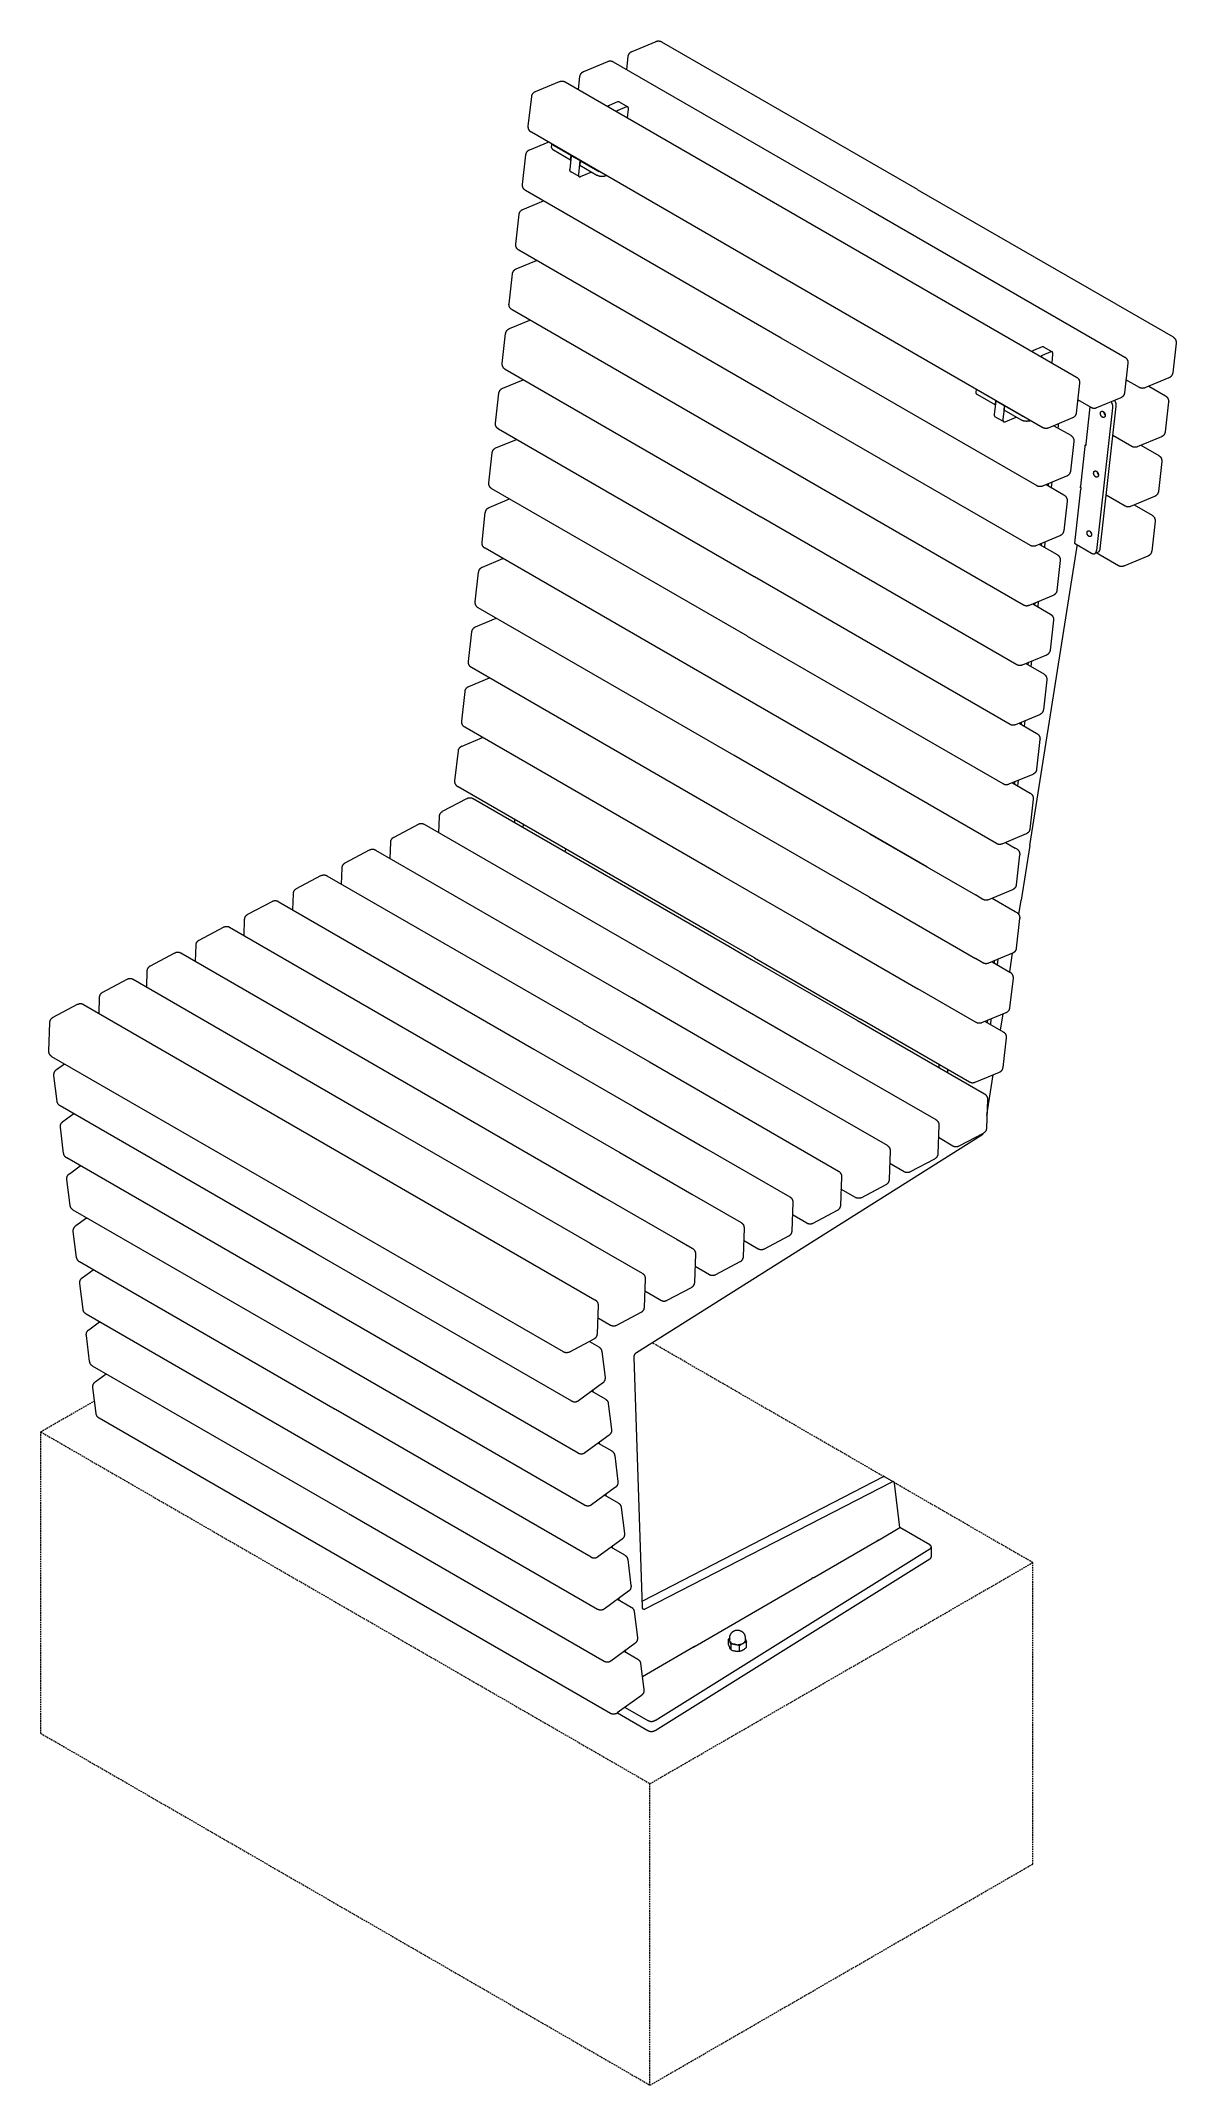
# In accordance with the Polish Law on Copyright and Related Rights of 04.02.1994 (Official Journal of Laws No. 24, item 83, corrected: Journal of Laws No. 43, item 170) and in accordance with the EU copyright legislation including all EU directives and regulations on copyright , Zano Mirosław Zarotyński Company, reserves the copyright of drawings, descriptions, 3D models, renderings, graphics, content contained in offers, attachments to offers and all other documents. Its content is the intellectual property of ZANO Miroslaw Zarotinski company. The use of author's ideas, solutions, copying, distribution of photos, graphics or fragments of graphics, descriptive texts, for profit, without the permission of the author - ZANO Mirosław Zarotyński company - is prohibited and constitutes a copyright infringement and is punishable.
# Model space of a CAD drawing. Header units: millimetres. Extents: x -80 to 4518, y -398 to 2524.
# Drawn here: x 3595 to 4518, y 863 to 2524 of the extents above; entities that cross this region are included whole.
import ezdxf

# ---------------------------------------------------------------- set-up
doc = ezdxf.new("R2010")
doc.units = ezdxf.units.MM
doc.linetypes.add('HIDDEN', pattern=[1.905, 1.27, -0.635])
doc.layers.add('ZANO_R', color=7, linetype='Continuous', lineweight=0)
doc.layers.add('ZANO_R_przerywana', color=7, linetype='HIDDEN', lineweight=0)

msp = doc.modelspace()

# ---------------------------------------------------------------- linework, layer by layer
at = {"layer": 'ZANO_R'}
for p, q in [((4071.5, 2501.1), (4072.7, 2511.8)), ((4072.7, 2512), (4072.8, 2512.2)), ((4072.7, 2511.8), (4072.7, 2512)), ((4072.8, 2512.5), (4072.9, 2512.7)), ((4072.8, 2512.3), (4072.8, 2512.5)), ((4072.8, 2512.2), (4072.8, 2512.3)), ((4072.9, 2512.8), (4073, 2513)), ((4072.9, 2512.7), (4072.9, 2512.8)), ((4073, 2513), (4073.1, 2513.1)), ((4073.1, 2513.3), (4073.2, 2513.5)), ((4073.1, 2513.1), (4073.1, 2513.3)), ((4073.2, 2513.5), (4073.3, 2513.6)), ((4073.3, 2513.6), (4073.4, 2513.8)), ((4073.4, 2513.8), (4073.5, 2513.9)), ((4073.5, 2514), (4073.6, 2514.2)), ((4073.5, 2513.9), (4073.5, 2514)), ((4073.6, 2514.2), (4073.8, 2514.3)), ((4073.8, 2514.3), (4073.9, 2514.5)), ((4073.9, 2514.5), (4074, 2514.6)), ((4074, 2514.6), (4074.1, 2514.7)), ((4074.1, 2514.7), (4074.2, 2514.8)), ((4074.2, 2514.8), (4074.3, 2515)), ((4074.3, 2515), (4074.5, 2515.1)), ((4074.5, 2515.1), (4074.6, 2515.2)), ((4074.6, 2515.2), (4074.7, 2515.3)), ((4074.7, 2515.3), (4074.9, 2515.4)), ((4074.9, 2515.4), (4075, 2515.5)), ((4075, 2515.5), (4075.2, 2515.6)), ((4075.2, 2515.6), (4075.3, 2515.6)), ((4075.3, 2515.6), (4075.5, 2515.7)), ((4075.5, 2515.7), (4075.6, 2515.8)), ((4075.6, 2515.8), (4075.8, 2515.9)), ((4075.8, 2515.9), (4095.4, 2524)), ((4095.4, 2524), (4095.5, 2524.1)), ((4095.5, 2524.1), (4095.7, 2524.1)), ((4095.7, 2524.1), (4095.9, 2524.2)), ((4095.9, 2524.2), (4096, 2524.2)), ((4096, 2524.2), (4096.2, 2524.3)), ((4096.2, 2524.3), (4096.4, 2524.3)), ((4096.4, 2524.3), (4096.5, 2524.3)), ((4096.5, 2524.3), (4096.7, 2524.4)), ((4096.7, 2524.4), (4096.9, 2524.4)), ((4096.9, 2524.4), (4097, 2524.4)), ((4097, 2524.4), (4097.2, 2524.4)), ((4097.2, 2524.4), (4097.4, 2524.4)), ((4097.4, 2524.4), (4097.5, 2524.4)), ((4097.5, 2524.4), (4097.7, 2524.4)), ((4097.7, 2524.4), (4097.9, 2524.4)), ((4097.9, 2524.4), (4098, 2524.3)), ((4098, 2524.3), (4098.2, 2524.3)), ((4098.2, 2524.3), (4098.4, 2524.3)), ((4098.4, 2524.3), (4098.5, 2524.2)), ((4098.5, 2524.2), (4098.7, 2524.2)), ((4098.7, 2524.2), (4098.9, 2524.1)), ((4098.9, 2524.1), (4099, 2524.1)), ((4099, 2524.1), (4099.2, 2524)), ((4099.2, 2524), (4099.3, 2524)), ((4099.3, 2524), (4099.5, 2523.9)), ((4099.5, 2523.9), (4099.7, 2523.8)), ((4099.7, 2523.8), (4099.8, 2523.7)), ((4099.8, 2523.7), (4307.6, 2403.8)), ((4017.4, 2491.6), (4017.6, 2491.6)), ((4017.6, 2491.6), (4017.8, 2491.7)), ((4017.8, 2491.7), (4017.9, 2491.7)), ((4017.9, 2491.7), (4018.1, 2491.7)), ((4018.1, 2491.7), (4018.3, 2491.8)), ((4018.3, 2491.8), (4018.4, 2491.8)), ((4018.4, 2491.8), (4018.6, 2491.8)), ((4018.6, 2491.8), (4018.8, 2491.8)), ((4018.8, 2491.8), (4018.9, 2491.8)), ((4018.9, 2491.8), (4019.1, 2491.8)), ((4019.1, 2491.8), (4019.3, 2491.8)), ((4019.3, 2491.8), (4019.4, 2491.8)), ((4019.4, 2491.8), (4019.6, 2491.7)), ((4019.6, 2491.7), (4019.8, 2491.7)), ((4019.8, 2491.7), (4020, 2491.7)), ((4020, 2491.7), (4020.1, 2491.6)), ((4020.1, 2491.6), (4020.3, 2491.6)), ((4020.3, 2491.6), (4020.4, 2491.5)), ((4032.3, 2484.8), (4033.5, 2495.5)), ((4033.5, 2495.7), (4033.6, 2495.9)), ((4033.5, 2495.5), (4033.5, 2495.7)), ((4033.6, 2496.2), (4033.7, 2496.4)), ((4033.6, 2496), (4033.6, 2496.2)), ((4033.6, 2495.9), (4033.6, 2496)), ((4033.7, 2496.5), (4033.8, 2496.7)), ((4033.7, 2496.4), (4033.7, 2496.5)), ((4033.8, 2496.8), (4033.9, 2497)), ((4033.8, 2496.7), (4033.8, 2496.8)), ((4033.9, 2497), (4034, 2497.2)), ((4034, 2497.2), (4034.1, 2497.3)), ((4034.1, 2497.3), (4034.2, 2497.5)), ((4034.2, 2497.6), (4034.3, 2497.7)), ((4034.2, 2497.5), (4034.2, 2497.6)), ((4034.3, 2497.7), (4034.4, 2497.9)), ((4034.4, 2497.9), (4034.5, 2498)), ((4034.5, 2498), (4034.6, 2498.2)), ((4034.6, 2498.2), (4034.8, 2498.3)), ((4034.8, 2498.3), (4034.9, 2498.4)), ((4034.9, 2498.4), (4035, 2498.5)), ((4035, 2498.5), (4035.1, 2498.7)), ((4035.1, 2498.7), (4035.2, 2498.8)), ((4035.2, 2498.8), (4035.4, 2498.9)), ((4035.4, 2498.9), (4035.5, 2499)), ((4035.5, 2499), (4035.7, 2499.1)), ((4035.7, 2499.1), (4035.8, 2499.2)), ((4035.8, 2499.2), (4035.9, 2499.3)), ((4035.9, 2499.3), (4036.1, 2499.3)), ((4036.1, 2499.3), (4036.2, 2499.4)), ((4036.2, 2499.4), (4036.4, 2499.5)), ((4036.4, 2499.5), (4036.6, 2499.6)), ((4036.6, 2499.6), (4056.2, 2507.7)), ((4056.2, 2507.7), (4056.3, 2507.8)), ((4056.3, 2507.8), (4056.5, 2507.8)), ((4056.5, 2507.8), (4056.6, 2507.9)), ((4056.6, 2507.9), (4056.8, 2507.9)), ((4056.8, 2507.9), (4057, 2508)), ((4057, 2508), (4057.1, 2508)), ((4057.1, 2508), (4057.3, 2508)), ((4057.3, 2508), (4057.5, 2508.1)), ((4057.5, 2508.1), (4057.6, 2508.1)), ((4057.6, 2508.1), (4057.8, 2508.1)), ((4057.8, 2508.1), (4058, 2508.1)), ((4058, 2508.1), (4058.2, 2508.1)), ((4058.2, 2508.1), (4058.3, 2508.1)), ((4058.3, 2508.1), (4058.5, 2508.1)), ((4058.5, 2508.1), (4058.7, 2508.1)), ((4058.7, 2508.1), (4058.8, 2508)), ((4058.8, 2508), (4059, 2508)), ((4059, 2508), (4059.2, 2508)), ((4059.2, 2508), (4059.3, 2507.9)), ((4059.3, 2507.9), (4059.5, 2507.9)), ((4059.5, 2507.9), (4059.7, 2507.8)), ((4059.7, 2507.8), (4059.8, 2507.8)), ((4059.8, 2507.8), (4060, 2507.7)), ((4060, 2507.7), (4060.1, 2507.7)), ((4060.1, 2507.7), (4060.3, 2507.6)), ((4060.3, 2507.6), (4060.4, 2507.5)), ((4060.4, 2507.5), (4060.6, 2507.4)), ((4060.6, 2507.4), (4268.4, 2387.5)), ((3991.5, 2455), (3994.3, 2479.2)), ((3994.3, 2479.6), (3994.4, 2479.7)), ((3994.3, 2479.4), (3994.3, 2479.6)), ((3994.3, 2479.2), (3994.3, 2479.4)), ((3994.4, 2479.9), (3994.5, 2480.1)), ((3994.4, 2479.7), (3994.4, 2479.9)), ((3994.5, 2480.2), (3994.6, 2480.4)), ((3994.5, 2480.1), (3994.5, 2480.2)), ((3994.6, 2480.5), (3994.7, 2480.7)), ((3994.6, 2480.4), (3994.6, 2480.5)), ((3994.7, 2480.7), (3994.8, 2480.9)), ((3994.8, 2480.9), (3994.9, 2481)), ((3994.9, 2481.2), (3995, 2481.3)), ((3994.9, 2481), (3994.9, 2481.2)), ((3995, 2481.3), (3995.1, 2481.5)), ((3995.1, 2481.5), (3995.2, 2481.6)), ((3995.2, 2481.6), (3995.3, 2481.7)), ((3995.3, 2481.7), (3995.4, 2481.9)), ((3995.4, 2481.9), (3995.5, 2482)), ((3995.5, 2482), (3995.7, 2482.1)), ((3995.7, 2482.1), (3995.8, 2482.2)), ((3995.8, 2482.2), (3995.9, 2482.4)), ((3995.9, 2482.4), (3996, 2482.5)), ((3996, 2482.5), (3996.2, 2482.6)), ((3996.2, 2482.6), (3996.3, 2482.7)), ((3996.3, 2482.7), (3996.4, 2482.8)), ((3996.4, 2482.8), (3996.6, 2482.9)), ((3996.6, 2482.9), (3996.7, 2483)), ((3996.7, 2483), (3996.9, 2483)), ((3996.9, 2483), (3997, 2483.1)), ((3997, 2483.1), (3997.2, 2483.2)), ((3997.2, 2483.2), (3997.3, 2483.3)), ((3997.3, 2483.3), (4017, 2491.4)), ((4017, 2491.4), (4017.1, 2491.5)), ((4017.1, 2491.5), (4017.3, 2491.5)), ((4017.3, 2491.5), (4017.4, 2491.6)), ((4020.4, 2491.5), (4020.6, 2491.5)), ((4020.6, 2491.5), (4020.8, 2491.4)), ((4020.8, 2491.4), (4020.9, 2491.4)), ((4020.9, 2491.4), (4021.1, 2491.3)), ((4021.1, 2491.3), (4021.2, 2491.2)), ((4021.2, 2491.2), (4021.4, 2491.1)), ((4021.4, 2491.1), (4229.2, 2371.2)), ((4056.1, 2471.2), (4056, 2471.1)), ((4056.2, 2471.3), (4056.1, 2471.2)), ((4056.3, 2471.4), (4056.2, 2471.3)), ((4056.4, 2471.5), (4056.3, 2471.4)), ((4056.3, 2471.4), (4056.3, 2471.4)), ((4056.5, 2471.6), (4056.4, 2471.5)), ((4056.6, 2471.6), (4056.5, 2471.6)), ((4056.7, 2471.7), (4056.6, 2471.6)), ((4056.8, 2471.8), (4056.7, 2471.7)), ((4056.8, 2471.8), (4056.9, 2471.8)), ((4056.9, 2471.8), (4057, 2471.9)), ((4056.9, 2471.8), (4056.9, 2471.8)), ((4057, 2471.9), (4057.1, 2471.9)), ((4064.1, 2474.8), (4057.1, 2471.9)), ((4063.2, 2467.1), (4063.1, 2467.1)), ((4063.3, 2467.3), (4063.2, 2467.2)), ((4063.2, 2467.2), (4063.2, 2467.1)), ((4063.4, 2467.4), (4063.3, 2467.3)), ((4063.5, 2467.4), (4063.4, 2467.4)), ((4063.6, 2467.5), (4063.5, 2467.4)), ((4063.7, 2467.6), (4063.6, 2467.5)), ((4063.8, 2467.6), (4063.7, 2467.6)), ((4063.9, 2467.7), (4063.8, 2467.6)), ((4064, 2467.8), (4063.9, 2467.7)), ((4063.9, 2467.7), (4063.9, 2467.7)), ((4064.1, 2467.8), (4064, 2467.8)), ((4064.2, 2474.9), (4064.1, 2474.8)), ((4064.1, 2474.8), (4064.1, 2474.8)), ((4064.2, 2467.8), (4064.1, 2467.8)), ((4064.3, 2474.9), (4064.2, 2474.9)), ((4064.2, 2474.9), (4064.2, 2474.9)), ((4071.2, 2470.7), (4064.2, 2467.8)), ((4064.4, 2474.9), (4064.3, 2474.9)), ((4064.3, 2474.9), (4064.3, 2474.9)), ((4064.5, 2475), (4064.4, 2474.9)), ((4064.4, 2474.9), (4064.4, 2474.9)), ((4064.4, 2474.9), (4064.4, 2474.9)), ((4064.6, 2475), (4064.5, 2475)), ((4064.5, 2475), (4064.5, 2475)), ((4064.7, 2475), (4064.6, 2475)), ((4064.6, 2475), (4064.6, 2475)), ((4064.8, 2475), (4064.7, 2475)), ((4064.7, 2475), (4064.7, 2475)), ((4064.9, 2475), (4064.8, 2475)), ((4064.8, 2475), (4064.8, 2475)), ((4065, 2474.9), (4064.9, 2475)), ((4064.9, 2475), (4064.9, 2475)), ((4065.1, 2474.9), (4065, 2474.9)), ((4065, 2474.9), (4065, 2474.9)), ((4065, 2474.9), (4065, 2474.9)), ((4065.2, 2474.9), (4065.1, 2474.9)), ((4065.1, 2474.9), (4065.1, 2474.9)), ((4065.3, 2474.8), (4065.2, 2474.9)), ((4065.2, 2474.9), (4065.2, 2474.9)), ((4065.3, 2474.8), (4072.3, 2470.8)), ((4065.3, 2474.8), (4065.3, 2474.8)), ((4071.3, 2470.8), (4071.2, 2470.8)), ((4071.2, 2470.8), (4071.2, 2470.7)), ((4071.4, 2470.8), (4071.3, 2470.8)), ((4071.3, 2470.8), (4071.3, 2470.8)), ((4071.5, 2470.8), (4071.4, 2470.8)), ((4071.4, 2470.8), (4071.4, 2470.8)), ((4071.4, 2470.8), (4071.4, 2470.8)), ((4071.6, 2470.9), (4071.5, 2470.9)), ((4071.5, 2470.9), (4071.5, 2470.8)), ((4071.7, 2470.9), (4071.6, 2470.9)), ((4071.6, 2470.9), (4071.6, 2470.9)), ((4071.8, 2470.9), (4071.7, 2470.9)), ((4071.7, 2470.9), (4071.7, 2470.9)), ((4071.9, 2470.9), (4071.8, 2470.9)), ((4071.8, 2470.9), (4071.8, 2470.9)), ((4071.8, 2470.9), (4071.8, 2470.9)), ((4071.8, 2470.9), (4071.8, 2470.9)), ((4072, 2470.9), (4071.9, 2470.9)), ((4071.9, 2470.9), (4071.9, 2470.9)), ((4071.9, 2470.9), (4071.9, 2470.9)), ((4071.9, 2470.9), (4071.9, 2470.9)), ((4072.1, 2470.9), (4072, 2470.9)), ((4072, 2470.9), (4072, 2470.9)), ((4072, 2470.9), (4072, 2470.9)), ((4072, 2470.9), (4072, 2470.9)), ((4072.1, 2470.8), (4072.1, 2470.9)), ((4072.1, 2470.9), (4072.1, 2470.9)), ((4072.1, 2470.9), (4072.1, 2470.9)), ((4072.2, 2470.8), (4072.1, 2470.8)), ((4072.1, 2470.8), (4072.1, 2470.8)), ((4072.3, 2470.8), (4072.2, 2470.8)), ((4072.2, 2470.8), (4072.2, 2470.8)), ((4072.2, 2470.8), (4072.2, 2470.8)), ((4072.2, 2470.8), (4072.2, 2470.8)), ((4072.2, 2470.8), (4072.2, 2470.8)), ((4072.2, 2461.8), (4073, 2469)), ((4072.4, 2470.7), (4072.3, 2470.8)), ((4072.3, 2470.8), (4072.3, 2470.8)), ((4072.3, 2470.8), (4072.3, 2470.8)), ((4072.3, 2470.8), (4072.3, 2470.8)), ((4072.3, 2470.8), (4072.3, 2470.8)), ((4072.5, 2470.7), (4072.4, 2470.7)), ((4072.4, 2470.7), (4072.4, 2470.7)), ((4072.4, 2470.7), (4072.4, 2470.7)), ((4072.4, 2470.7), (4072.4, 2470.7)), ((4072.4, 2470.7), (4072.4, 2470.7)), ((4072.5, 2470.6), (4072.5, 2470.7)), ((4072.5, 2470.7), (4072.5, 2470.7)), ((4072.5, 2470.7), (4072.5, 2470.7)), ((4072.6, 2470.6), (4072.5, 2470.6)), ((4072.5, 2470.6), (4072.5, 2470.6)), ((4072.5, 2470.6), (4072.5, 2470.6)), ((4072.6, 2470.5), (4072.6, 2470.6)), ((4072.6, 2470.6), (4072.6, 2470.6)), ((4072.6, 2470.6), (4072.6, 2470.6)), ((4072.6, 2470.6), (4072.6, 2470.6)), ((4072.7, 2470.5), (4072.6, 2470.5)), ((4072.6, 2470.5), (4072.6, 2470.5)), ((4072.7, 2470.4), (4072.7, 2470.5)), ((4072.7, 2470.5), (4072.7, 2470.5)), ((4072.7, 2470.5), (4072.7, 2470.5)), ((4072.8, 2470.4), (4072.7, 2470.4)), ((4072.7, 2470.4), (4072.7, 2470.4)), ((4072.7, 2470.4), (4072.7, 2470.4)), ((4072.7, 2470.4), (4072.7, 2470.4)), ((4072.8, 2470.3), (4072.8, 2470.4)), ((4072.8, 2470.2), (4072.8, 2470.3)), ((4072.8, 2470.3), (4072.8, 2470.3)), ((4072.8, 2470.3), (4072.8, 2470.3)), ((4072.8, 2470.3), (4072.8, 2470.3)), ((4072.8, 2470.3), (4072.8, 2470.3)), ((4072.9, 2470.2), (4072.8, 2470.2)), ((4072.9, 2470.1), (4072.9, 2470.2)), ((4072.9, 2470), (4072.9, 2470.1)), ((4072.9, 2470.1), (4072.9, 2470.1)), ((4072.9, 2469.9), (4072.9, 2470)), ((4072.9, 2470), (4072.9, 2470)), ((4073, 2469.8), (4072.9, 2469.9)), ((4072.9, 2469.9), (4072.9, 2469.9)), ((4073, 2469.7), (4073, 2469.8)), ((4073, 2469.8), (4073, 2469.8)), ((4073, 2469.6), (4073, 2469.7)), ((4073, 2469.5), (4073, 2469.6)), ((4073, 2469.6), (4073, 2469.6)), ((4073, 2469.4), (4073, 2469.5)), ((4073, 2469.5), (4073, 2469.5)), ((4073, 2469.3), (4073, 2469.4)), ((4073, 2469.4), (4073, 2469.4)), ((4073, 2469.2), (4073, 2469.3)), ((4073, 2469.3), (4073, 2469.3)), ((4073, 2469.1), (4073, 2469.2)), ((4073, 2469), (4073, 2469.1)), ((3991.5, 2454.8), (3991.5, 2455)), ((3991.5, 2454.7), (3991.5, 2454.8)), ((3991.5, 2454.5), (3991.5, 2454.7)), ((3991.5, 2454.3), (3991.5, 2454.5)), ((3991.5, 2454.1), (3991.5, 2454.3)), ((3991.5, 2454), (3991.5, 2454.1)), ((3991.6, 2453.8), (3991.5, 2454)), ((3991.6, 2453.6), (3991.6, 2453.8)), ((3991.6, 2453.5), (3991.6, 2453.6)), ((3991.6, 2453.3), (3991.6, 2453.5)), ((3991.7, 2453.1), (3991.6, 2453.3)), ((3991.7, 2453), (3991.7, 2453.1)), ((3991.8, 2452.8), (3991.7, 2453)), ((3991.8, 2452.6), (3991.8, 2452.8)), ((3991.9, 2452.5), (3991.8, 2452.6)), ((3992, 2452.3), (3991.9, 2452.5)), ((3992.1, 2452.2), (3992, 2452.3)), ((3992.1, 2452), (3992.1, 2452.2)), ((3992.2, 2451.9), (3992.1, 2452)), ((3992.3, 2451.7), (3992.2, 2451.9)), ((3992.4, 2451.6), (3992.3, 2451.7)), ((3992.5, 2451.5), (3992.4, 2451.6)), ((3992.6, 2451.3), (3992.5, 2451.5)), ((3992.7, 2451.2), (3992.6, 2451.3)), ((3992.8, 2451.1), (3992.7, 2451.2)), ((3992.7, 2436), (4007.7, 2442.2)), ((3992.9, 2450.9), (3992.8, 2451.1)), ((3993.1, 2450.8), (3992.9, 2450.9)), ((3993.2, 2450.7), (3993.1, 2450.8)), ((3993.3, 2450.6), (3993.2, 2450.7)), ((3993.5, 2450.5), (3993.3, 2450.6)), ((3993.6, 2450.4), (3993.5, 2450.5)), ((3993.7, 2450.3), (3993.6, 2450.4)), ((3993.9, 2450.2), (3993.7, 2450.3)), ((3994, 2450.1), (3993.9, 2450.2)), ((4201.8, 2330.1), (3994, 2450.1)), ((3986.9, 2407.7), (3989.6, 2431.9)), ((3989.6, 2432.1), (3989.7, 2432.3)), ((3989.6, 2431.9), (3989.6, 2432.1)), ((3989.7, 2432.6), (3989.8, 2432.8)), ((3989.7, 2432.4), (3989.7, 2432.6)), ((3989.7, 2432.3), (3989.7, 2432.4)), ((3989.8, 2432.9), (3989.9, 2433.1)), ((3989.8, 2432.8), (3989.8, 2432.9)), ((3989.9, 2433.2), (3990, 2433.4)), ((3989.9, 2433.1), (3989.9, 2433.2)), ((3990, 2433.4), (3990.1, 2433.6)), ((3990.1, 2433.6), (3990.2, 2433.7)), ((3990.2, 2433.9), (3990.3, 2434)), ((3990.2, 2433.7), (3990.2, 2433.9)), ((3990.3, 2434), (3990.4, 2434.2)), ((3990.4, 2434.2), (3990.5, 2434.3)), ((3990.5, 2434.3), (3990.6, 2434.4)), ((3990.6, 2434.4), (3990.7, 2434.6)), ((3990.7, 2434.6), (3990.8, 2434.7)), ((3990.8, 2434.7), (3991, 2434.8)), ((3991, 2434.8), (3991.1, 2434.9)), ((3991.1, 2434.9), (3991.2, 2435.1)), ((3991.2, 2435.1), (3991.3, 2435.2)), ((3991.3, 2435.2), (3991.5, 2435.3)), ((3991.5, 2435.3), (3991.6, 2435.4)), ((3991.6, 2435.4), (3991.7, 2435.5)), ((3991.7, 2435.5), (3991.9, 2435.6)), ((3991.9, 2435.6), (3992, 2435.7)), ((3992, 2435.7), (3992.2, 2435.8)), ((3992.2, 2435.8), (3992.3, 2435.8)), ((3992.3, 2435.8), (3992.5, 2435.9)), ((3992.5, 2435.9), (3992.7, 2436)), ((4010.4, 2437.9), (4010.7, 2440.4)), ((4010.4, 2437.9), (4010.5, 2437.8)), ((4010.5, 2437.8), (4010.5, 2437.7)), ((4010.5, 2437.7), (4010.5, 2437.6)), ((4010.5, 2437.6), (4010.5, 2437.6)), ((4010.5, 2437.6), (4010.5, 2437.5)), ((4010.5, 2437.5), (4010.5, 2437.4)), ((4010.5, 2437.4), (4010.5, 2437.3)), ((4010.5, 2437.3), (4010.6, 2437.2)), ((4010.6, 2437.2), (4010.6, 2437.2)), ((4010.6, 2437.2), (4010.6, 2437.1)), ((4010.6, 2437.1), (4010.7, 2437)), ((4010.7, 2437), (4010.7, 2437)), ((4010.7, 2437), (4010.7, 2436.9)), ((4010.7, 2436.9), (4010.8, 2436.8)), ((4010.8, 2436.8), (4010.8, 2436.7)), ((4010.8, 2436.7), (4010.9, 2436.7)), ((4010.9, 2436.7), (4010.9, 2436.6)), ((4010.9, 2436.6), (4011, 2436.6)), ((4011, 2436.6), (4011, 2436.5)), ((4011, 2436.5), (4011.1, 2436.4)), ((4011.1, 2436.4), (4011.1, 2436.4)), ((4011.1, 2436.4), (4011.2, 2436.3)), ((4011.2, 2436.3), (4011.2, 2436.3)), ((4011.2, 2436.3), (4011.3, 2436.2)), ((4011.3, 2440.1), (4011.4, 2440)), ((4011.3, 2436.2), (4011.4, 2436.2)), ((4011.4, 2440), (4011.5, 2439.9)), ((4011.4, 2436.2), (4011.4, 2436.1)), ((4011.4, 2436.1), (4011.5, 2436.1)), ((4011.5, 2439.9), (4011.6, 2439.9)), ((4011.5, 2436.1), (4011.6, 2436)), ((4011.6, 2439.9), (4011.7, 2439.8)), ((4011.6, 2436), (4011.6, 2436)), ((4011.6, 2436), (4011.7, 2436)), ((4011.7, 2439.8), (4011.8, 2439.7)), ((4011.7, 2436), (4011.8, 2435.9)), ((4011.8, 2439.7), (4011.9, 2439.6)), ((4011.8, 2435.9), (4011.8, 2435.9)), ((4011.8, 2435.9), (4011.9, 2435.9)), ((4011.9, 2439.6), (4012, 2439.5)), ((4011.9, 2435.9), (4025.9, 2427.8)), ((4012, 2439.5), (4012.1, 2439.4)), ((4012.1, 2439.4), (4012.2, 2439.4)), ((4012.2, 2439.4), (4012.3, 2439.3)), ((4012.3, 2439.3), (4026.3, 2431.2)), ((4026.4, 2431.1), (4025.2, 2419.9)), ((4025.9, 2427.8), (4026.3, 2431.2)), ((4025.9, 2427.8), (4026.1, 2427.8)), ((4026.3, 2431.2), (4026.5, 2431.3)), ((4026.7, 2431.2), (4026.4, 2431.1)), ((4033.5, 2427.1), (4026.4, 2431.1)), ((4033.5, 2427.1), (4032.2, 2415.8)), ((4033.7, 2427), (4033.3, 2423.5)), ((4033.7, 2427.2), (4033.5, 2427.1)), ((4033.9, 2427.1), (4033.7, 2427)), ((4033.7, 2427), (4047.7, 2418.9)), ((4025.2, 2419.8), (4025.1, 2419.8)), ((4025.1, 2419.8), (4025.1, 2419.7)), ((4025.1, 2419.7), (4025.1, 2419.7)), ((4025.1, 2419.7), (4025.1, 2419.6)), ((4025.1, 2419.6), (4025.1, 2419.6)), ((4025.1, 2419.6), (4025.1, 2419.5)), ((4025.1, 2419.5), (4025.1, 2419.4)), ((4025.1, 2419.4), (4025.1, 2419.4)), ((4025.1, 2419.4), (4025.1, 2419.3)), ((4025.1, 2419.3), (4025.1, 2419.3)), ((4025.1, 2419.3), (4025.2, 2419.2)), ((4025.2, 2419.9), (4025.2, 2419.8)), ((4025.2, 2419.2), (4025.2, 2419.1)), ((4025.2, 2419.1), (4025.2, 2419.1)), ((4025.2, 2419.1), (4025.2, 2419)), ((4025.2, 2419), (4025.2, 2419)), ((4025.2, 2419), (4025.2, 2418.9)), ((4025.2, 2418.9), (4025.2, 2418.9)), ((4025.2, 2418.9), (4025.3, 2418.8)), ((4025.3, 2418.8), (4025.3, 2418.8)), ((4025.3, 2418.8), (4025.3, 2418.7)), ((4025.3, 2418.7), (4025.4, 2418.7)), ((4025.4, 2418.7), (4025.4, 2418.6)), ((4025.4, 2418.6), (4025.4, 2418.6)), ((4025.4, 2418.6), (4025.4, 2418.5)), ((4025.4, 2418.5), (4025.5, 2418.5)), ((4025.5, 2418.5), (4025.5, 2418.4)), ((4025.5, 2418.4), (4025.6, 2418.4)), ((4025.6, 2418.4), (4025.6, 2418.3)), ((4025.6, 2418.3), (4025.6, 2418.3)), ((4025.6, 2418.3), (4025.7, 2418.3)), ((4025.7, 2418.3), (4025.7, 2418.2)), ((4025.7, 2418.2), (4025.8, 2418.2)), ((4032.8, 2414.1), (4025.8, 2418.2)), ((4032.2, 2415.8), (4032.2, 2415.7)), ((4032.2, 2415.7), (4032.2, 2415.6)), ((4032.2, 2415.6), (4032.2, 2415.6)), ((4032.2, 2415.6), (4032.2, 2415.5)), ((4032.2, 2415.5), (4032.2, 2415.5)), ((4032.2, 2415.5), (4032.2, 2415.4)), ((4032.2, 2415.4), (4032.2, 2415.4)), ((4032.2, 2415.4), (4032.2, 2415.3)), ((4032.2, 2415.3), (4032.2, 2415.2)), ((4032.2, 2415.2), (4032.2, 2415.2)), ((4032.2, 2415.2), (4032.2, 2415.1)), ((4032.2, 2415.1), (4032.2, 2415.1)), ((4032.2, 2415.1), (4032.3, 2415)), ((4032.3, 2415), (4032.3, 2415)), ((4032.3, 2415), (4032.3, 2414.9)), ((4032.3, 2414.9), (4032.3, 2414.9)), ((4032.3, 2414.9), (4032.3, 2414.8)), ((4032.3, 2414.8), (4032.3, 2414.8)), ((4032.3, 2414.8), (4032.3, 2414.7)), ((4032.3, 2414.7), (4032.4, 2414.7)), ((4032.4, 2414.7), (4032.4, 2414.6)), ((4032.4, 2414.6), (4032.4, 2414.6)), ((4032.4, 2414.6), (4032.4, 2414.6)), ((4032.4, 2414.6), (4032.4, 2414.5)), ((4032.4, 2414.5), (4032.4, 2414.5)), ((4032.4, 2414.5), (4032.4, 2414.5)), ((4032.4, 2414.5), (4032.5, 2414.5)), ((4032.5, 2414.5), (4032.5, 2414.5)), ((4032.5, 2414.5), (4032.5, 2414.4)), ((4032.5, 2414.4), (4032.5, 2414.4)), ((4032.5, 2414.4), (4032.5, 2414.4)), ((4032.5, 2414.4), (4032.5, 2414.4)), ((4032.5, 2414.4), (4032.5, 2414.4)), ((4032.5, 2414.4), (4032.6, 2414.3)), ((4032.6, 2414.3), (4032.6, 2414.3)), ((4032.6, 2414.3), (4032.6, 2414.3)), ((4032.6, 2414.3), (4032.6, 2414.3)), ((4032.6, 2414.3), (4032.6, 2414.3)), ((4032.6, 2414.3), (4032.6, 2414.3)), ((4032.6, 2414.3), (4032.6, 2414.2)), ((4032.6, 2414.2), (4032.7, 2414.2)), ((4032.7, 2414.2), (4032.7, 2414.2)), ((4032.7, 2414.2), (4032.7, 2414.2)), ((4032.7, 2414.2), (4032.7, 2414.2)), ((4032.7, 2414.2), (4032.7, 2414.2)), ((4032.7, 2414.2), (4032.8, 2414.2)), ((4032.8, 2414.2), (4032.8, 2414.1)), ((4032.8, 2414.1), (4032.8, 2414.1)), ((4032.8, 2414.1), (4032.8, 2414.1)), ((4032.8, 2414.1), (4032.8, 2414.1)), ((4032.8, 2414.1), (4032.8, 2414.1)), ((4032.8, 2414.1), (4032.9, 2414.1)), ((4032.9, 2414.1), (4032.9, 2414.1)), ((4032.9, 2414.1), (4032.9, 2414.1)), ((4032.9, 2414.1), (4032.9, 2414)), ((4032.9, 2414), (4032.9, 2414)), ((4032.9, 2414), (4033, 2414)), ((4033, 2414), (4033, 2414)), ((4033, 2414), (4033, 2414)), ((4033, 2414), (4033, 2414)), ((4033, 2414), (4033.1, 2414)), ((4033.1, 2414), (4033.1, 2414)), ((4033.1, 2414), (4033.1, 2414)), ((4033.1, 2414), (4033.1, 2414)), ((4033.1, 2414), (4033.1, 2414)), ((4033.1, 2414), (4033.2, 2414)), ((4033.2, 2414), (4033.2, 2414)), ((4033.2, 2414), (4033.2, 2414)), ((4033.2, 2414), (4033.2, 2414)), ((4033.2, 2414), (4033.3, 2414)), ((4033.3, 2423.5), (4047.3, 2415.4)), ((4033.3, 2414), (4033.3, 2414)), ((4033.3, 2414), (4033.3, 2414)), ((4033.3, 2414), (4033.3, 2414)), ((4033.3, 2414), (4033.3, 2414)), ((4033.3, 2414), (4033.4, 2414)), ((4033.4, 2414), (4033.4, 2414)), ((4033.4, 2414), (4033.4, 2414)), ((4033.4, 2414), (4033.4, 2414)), ((4033.4, 2414), (4033.5, 2414)), ((4033.5, 2414), (4033.5, 2414)), ((4033.5, 2414), (4033.6, 2414)), ((4033.6, 2414), (4033.6, 2414)), ((4033.6, 2414), (4033.7, 2414)), ((4033.7, 2414), (4033.7, 2414)), ((4033.7, 2414), (4033.8, 2414)), ((4033.8, 2414), (4033.8, 2414)), ((4033.8, 2414), (4033.9, 2414)), ((4033.9, 2414), (4034, 2414.1)), ((4033.9, 2414), (4033.9, 2414)), ((4034, 2414.1), (4043.1, 2417.9)), ((4034, 2414.1), (4034, 2414.1)), ((4034, 2414.1), (4034, 2414.1)), ((4047.3, 2415.4), (4047.5, 2415.3)), ((4047.5, 2415.3), (4047.8, 2415.2)), ((4047.7, 2418.9), (4047.9, 2418.8)), ((4047.8, 2415.2), (4048.1, 2415.1)), ((4047.9, 2418.8), (4048.1, 2418.7)), ((4048.1, 2418.7), (4048.3, 2418.6)), ((4048.1, 2415.1), (4048.4, 2414.9)), ((4048.3, 2418.6), (4048.5, 2418.5)), ((4048.4, 2414.9), (4048.7, 2414.8)), ((4048.5, 2418.5), (4048.7, 2418.4)), ((4048.7, 2418.4), (4048.9, 2418.3)), ((4048.7, 2414.8), (4048.9, 2414.8)), ((4048.9, 2418.3), (4049.1, 2418.3)), ((4048.9, 2414.8), (4049.2, 2414.7)), ((4049.2, 2414.7), (4049.5, 2414.6)), ((4049.5, 2414.6), (4049.8, 2414.5)), ((4049.8, 2414.5), (4050.1, 2414.5)), ((4050.1, 2414.5), (4050.4, 2414.5)), ((4050.4, 2414.5), (4050.7, 2414.4)), ((4050.7, 2414.4), (4051, 2414.4)), ((4051, 2414.4), (4051.3, 2414.4)), ((4051.3, 2414.4), (4051.6, 2414.4)), ((4051.6, 2414.4), (4051.9, 2414.4)), ((4051.9, 2414.4), (4052.2, 2414.4)), ((4052.2, 2414.4), (4052.5, 2414.5)), ((4052.5, 2414.5), (4052.8, 2414.5)), ((4052.8, 2414.5), (4053.1, 2414.6)), ((4053.1, 2414.6), (4053.4, 2414.6)), ((4053.4, 2414.6), (4053.7, 2414.7)), ((4053.7, 2414.7), (4054, 2414.8)), ((4054, 2414.8), (4054.3, 2414.9)), ((4054.3, 2414.9), (4054.7, 2415)), ((3986.8, 2407.5), (3986.9, 2407.7)), ((3986.8, 2407.4), (3986.8, 2407.5)), ((3986.8, 2407.2), (3986.8, 2407.4)), ((3986.8, 2407), (3986.8, 2407.2)), ((3986.8, 2406.8), (3986.8, 2407)), ((3986.8, 2406.7), (3986.8, 2406.8)), ((3986.9, 2406.5), (3986.8, 2406.7)), ((3986.9, 2406.3), (3986.9, 2406.5)), ((3986.9, 2406.2), (3986.9, 2406.3)), ((3987, 2406), (3986.9, 2406.2)), ((3987, 2405.8), (3987, 2406)), ((3987, 2405.7), (3987, 2405.8)), ((3987.1, 2405.5), (3987, 2405.7)), ((3987.2, 2405.3), (3987.1, 2405.5)), ((3987.2, 2405.2), (3987.2, 2405.3)), ((3987.3, 2405), (3987.2, 2405.2)), ((3987.2, 2387.5), (4003.8, 2394.4)), ((3987.4, 2404.9), (3987.3, 2405)), ((3987.4, 2404.7), (3987.4, 2404.9)), ((3987.5, 2404.6), (3987.4, 2404.7)), ((3987.6, 2404.4), (3987.5, 2404.6)), ((3987.7, 2404.3), (3987.6, 2404.4)), ((3987.8, 2404.2), (3987.7, 2404.3)), ((3987.9, 2404), (3987.8, 2404.2)), ((3988, 2403.9), (3987.9, 2404)), ((3988.1, 2403.8), (3988, 2403.9)), ((3988.2, 2403.6), (3988.1, 2403.8)), ((3988.4, 2403.5), (3988.2, 2403.6)), ((3988.5, 2403.4), (3988.4, 2403.5)), ((3988.6, 2403.3), (3988.5, 2403.4)), ((3988.8, 2403.2), (3988.6, 2403.3)), ((3988.9, 2403.1), (3988.8, 2403.2)), ((3989, 2403), (3988.9, 2403.1)), ((3989.2, 2402.9), (3989, 2403)), ((3989.3, 2402.8), (3989.2, 2402.9)), ((4197.1, 2282.8), (3989.3, 2402.8)), ((4307.6, 2403.7), (4515.5, 2283.8)), ((3981.4, 2359.2), (3984.1, 2383.5)), ((3984.1, 2383.6), (3984.2, 2383.8)), ((3984.1, 2383.5), (3984.1, 2383.6)), ((3984.2, 2384.1), (3984.3, 2384.3)), ((3984.2, 2384), (3984.2, 2384.1)), ((3984.2, 2383.8), (3984.2, 2384)), ((3984.3, 2384.5), (3984.4, 2384.6)), ((3984.3, 2384.3), (3984.3, 2384.5)), ((3984.4, 2384.8), (3984.5, 2385)), ((3984.4, 2384.6), (3984.4, 2384.8)), ((3984.5, 2385), (3984.6, 2385.1)), ((3984.6, 2385.1), (3984.7, 2385.3)), ((3984.7, 2385.4), (3984.8, 2385.6)), ((3984.7, 2385.3), (3984.7, 2385.4)), ((3984.8, 2385.6), (3984.9, 2385.7)), ((3984.9, 2385.7), (3985, 2385.8)), ((3985, 2385.8), (3985.1, 2386)), ((3985.1, 2386), (3985.2, 2386.1)), ((3985.2, 2386.1), (3985.4, 2386.2)), ((3985.4, 2386.2), (3985.5, 2386.4)), ((3985.5, 2386.4), (3985.6, 2386.5)), ((3985.6, 2386.5), (3985.7, 2386.6)), ((3985.7, 2386.6), (3985.8, 2386.7)), ((3985.8, 2386.7), (3986, 2386.8)), ((3986, 2386.8), (3986.1, 2386.9)), ((3986.1, 2386.9), (3986.3, 2387)), ((3986.3, 2387), (3986.4, 2387.1)), ((3986.4, 2387.1), (3986.5, 2387.2)), ((3986.5, 2387.2), (3986.7, 2387.3)), ((3986.7, 2387.3), (3986.8, 2387.4)), ((3986.8, 2387.4), (3987, 2387.5)), ((3987, 2387.5), (3987.2, 2387.5)), ((4268.4, 2387.4), (4476.2, 2267.5)), ((3981.3, 2359.1), (3981.4, 2359.2)), ((3981.3, 2358.9), (3981.3, 2359.1)), ((3981.3, 2358.7), (3981.3, 2358.9)), ((3981.3, 2358.6), (3981.3, 2358.7)), ((4229.2, 2371.1), (4437, 2251.2)), ((3981.3, 2358.4), (3981.3, 2358.6)), ((3981.3, 2358.2), (3981.3, 2358.4)), ((3981.4, 2358), (3981.3, 2358.2)), ((3981.4, 2357.9), (3981.4, 2358)), ((3981.4, 2357.7), (3981.4, 2357.9)), ((3981.5, 2357.5), (3981.4, 2357.7)), ((3981.5, 2357.4), (3981.5, 2357.5)), ((3981.5, 2357.2), (3981.5, 2357.4)), ((3981.6, 2357.1), (3981.5, 2357.2)), ((3981.7, 2356.9), (3981.6, 2357.1)), ((3981.7, 2356.7), (3981.7, 2356.9)), ((3981.8, 2356.6), (3981.7, 2356.7)), ((3981.7, 2339.1), (3998.3, 2346)), ((3981.9, 2356.4), (3981.8, 2356.6)), ((3981.9, 2356.3), (3981.9, 2356.4)), ((3982, 2356.1), (3981.9, 2356.3)), ((3982.1, 2356), (3982, 2356.1)), ((3982.2, 2355.8), (3982.1, 2356)), ((3982.3, 2355.7), (3982.2, 2355.8)), ((3982.4, 2355.6), (3982.3, 2355.7)), ((3982.5, 2355.4), (3982.4, 2355.6)), ((3982.6, 2355.3), (3982.5, 2355.4)), ((3982.8, 2355.2), (3982.6, 2355.3)), ((3982.9, 2355.1), (3982.8, 2355.2)), ((3983, 2354.9), (3982.9, 2355.1)), ((3983.1, 2354.8), (3983, 2354.9)), ((3983.3, 2354.7), (3983.1, 2354.8)), ((3983.4, 2354.6), (3983.3, 2354.7)), ((3983.5, 2354.5), (3983.4, 2354.6)), ((3983.7, 2354.4), (3983.5, 2354.5)), ((3983.8, 2354.3), (3983.7, 2354.4)), ((4191.6, 2234.4), (3983.8, 2354.3)), ((3975.9, 2310.8), (3978.6, 2335)), ((3978.6, 2335.2), (3978.7, 2335.4)), ((3978.6, 2335), (3978.6, 2335.2)), ((3978.7, 2335.7), (3978.8, 2335.9)), ((3978.7, 2335.5), (3978.7, 2335.7)), ((3978.7, 2335.4), (3978.7, 2335.5)), ((3978.8, 2336), (3978.9, 2336.2)), ((3978.8, 2335.9), (3978.8, 2336)), ((3978.9, 2336.2), (3979, 2336.3)), ((3979, 2336.5), (3979.1, 2336.7)), ((3979, 2336.3), (3979, 2336.5)), ((3979.1, 2336.7), (3979.2, 2336.8)), ((3979.2, 2336.8), (3979.3, 2337)), ((3979.3, 2337.1), (3979.4, 2337.2)), ((3979.3, 2337), (3979.3, 2337.1)), ((3979.4, 2337.2), (3979.5, 2337.4)), ((3979.5, 2337.4), (3979.6, 2337.5)), ((3979.6, 2337.5), (3979.7, 2337.7)), ((3979.7, 2337.7), (3979.9, 2337.8)), ((3979.9, 2337.8), (3980, 2337.9)), ((3980, 2337.9), (3980.1, 2338)), ((3980.1, 2338), (3980.2, 2338.2)), ((3980.2, 2338.2), (3980.3, 2338.3)), ((3980.3, 2338.3), (3980.5, 2338.4)), ((3980.5, 2338.4), (3980.6, 2338.5)), ((3980.6, 2338.5), (3980.8, 2338.6)), ((3980.8, 2338.6), (3980.9, 2338.7)), ((3980.9, 2338.7), (3981, 2338.8)), ((3981, 2338.8), (3981.2, 2338.8)), ((3981.2, 2338.8), (3981.4, 2338.9)), ((3981.4, 2338.9), (3981.5, 2339)), ((3981.5, 2339), (3981.7, 2339.1)), ((4409.7, 2210.1), (4201.8, 2330.1)), ((3975.8, 2310.4), (3975.9, 2310.6)), ((3975.8, 2310.3), (3975.8, 2310.4)), ((3975.8, 2310.1), (3975.8, 2310.3)), ((3975.8, 2309.9), (3975.8, 2310.1)), ((3975.9, 2309.8), (3975.8, 2309.9)), ((3975.9, 2310.6), (3975.9, 2310.8)), ((3975.9, 2309.6), (3975.9, 2309.8)), ((3975.9, 2309.4), (3975.9, 2309.6)), ((3975.9, 2309.3), (3975.9, 2309.4)), ((3976, 2309.1), (3975.9, 2309.3)), ((3976, 2308.9), (3976, 2309.1)), ((3976.1, 2308.8), (3976, 2308.9)), ((3976.1, 2308.6), (3976.1, 2308.8)), ((3976.2, 2308.4), (3976.1, 2308.6)), ((3976.2, 2308.3), (3976.2, 2308.4)), ((3976.3, 2308.1), (3976.2, 2308.3)), ((3976.2, 2290.6), (3992.8, 2297.5)), ((3976.4, 2308), (3976.3, 2308.1)), ((3976.4, 2307.8), (3976.4, 2308)), ((3976.5, 2307.7), (3976.4, 2307.8)), ((3976.6, 2307.5), (3976.5, 2307.7)), ((3976.7, 2307.4), (3976.6, 2307.5)), ((3976.8, 2307.2), (3976.7, 2307.4)), ((3976.9, 2307.1), (3976.8, 2307.2)), ((3977, 2307), (3976.9, 2307.1)), ((3977.1, 2306.9), (3977, 2307)), ((3977.3, 2306.7), (3977.1, 2306.9)), ((3977.4, 2306.6), (3977.3, 2306.7)), ((3977.5, 2306.5), (3977.4, 2306.6)), ((3977.6, 2306.4), (3977.5, 2306.5)), ((3977.8, 2306.3), (3977.6, 2306.4)), ((3977.9, 2306.2), (3977.8, 2306.3)), ((3978, 2306.1), (3977.9, 2306.2)), ((3978.2, 2306), (3978, 2306.1)), ((3978.3, 2305.9), (3978.2, 2306)), ((4186.1, 2185.9), (3978.3, 2305.9)), ((3970.4, 2262.3), (3973.1, 2286.6)), ((3973.1, 2286.7), (3973.2, 2286.9)), ((3973.1, 2286.6), (3973.1, 2286.7)), ((3973.2, 2287.2), (3973.3, 2287.4)), ((3973.2, 2287.1), (3973.2, 2287.2)), ((3973.2, 2286.9), (3973.2, 2287.1)), ((3973.3, 2287.6), (3973.4, 2287.7)), ((3973.3, 2287.4), (3973.3, 2287.6)), ((3973.4, 2287.7), (3973.5, 2287.9)), ((3973.5, 2288), (3973.6, 2288.2)), ((3973.5, 2287.9), (3973.5, 2288)), ((3973.6, 2288.2), (3973.7, 2288.4)), ((3973.7, 2288.4), (3973.8, 2288.5)), ((3973.8, 2288.6), (3973.9, 2288.8)), ((3973.8, 2288.5), (3973.8, 2288.6)), ((3973.9, 2288.8), (3974, 2288.9)), ((3974, 2288.9), (3974.1, 2289.1)), ((3974.1, 2289.1), (3974.3, 2289.2)), ((3974.3, 2289.2), (3974.4, 2289.3)), ((3974.4, 2289.3), (3974.5, 2289.5)), ((3974.5, 2289.5), (3974.6, 2289.6)), ((3974.6, 2289.6), (3974.7, 2289.7)), ((3974.7, 2289.7), (3974.9, 2289.8)), ((3974.9, 2289.8), (3975, 2289.9)), ((3975, 2289.9), (3975.1, 2290)), ((3975.1, 2290), (3975.3, 2290.1)), ((3975.3, 2290.1), (3975.4, 2290.2)), ((3975.4, 2290.2), (3975.6, 2290.3)), ((3975.6, 2290.3), (3975.7, 2290.4)), ((3975.7, 2290.4), (3975.9, 2290.5)), ((3975.9, 2290.5), (3976, 2290.5)), ((3976, 2290.5), (3976.2, 2290.6)), ((4405, 2162.8), (4197.1, 2282.8)), ((4409, 2275.7), (4402, 2272.8)), ((4409.1, 2275.7), (4409, 2275.7)), ((4409.2, 2275.7), (4409.1, 2275.7)), ((4409.1, 2275.7), (4409.1, 2275.7)), ((4409.3, 2275.8), (4409.2, 2275.8)), ((4409.2, 2275.8), (4409.2, 2275.7)), ((4409.2, 2275.7), (4409.2, 2275.7)), ((4409.4, 2275.8), (4409.3, 2275.8)), ((4409.3, 2275.8), (4409.3, 2275.8)), ((4409.5, 2275.8), (4409.4, 2275.8)), ((4409.4, 2275.8), (4409.4, 2275.8)), ((4409.6, 2275.8), (4409.5, 2275.8)), ((4409.5, 2275.8), (4409.5, 2275.8)), ((4409.7, 2275.8), (4409.6, 2275.8)), ((4409.6, 2275.8), (4409.6, 2275.8)), ((4409.8, 2275.8), (4409.7, 2275.8)), ((4409.7, 2275.8), (4409.7, 2275.8)), ((4409.9, 2275.8), (4409.8, 2275.8)), ((4409.8, 2275.8), (4409.8, 2275.8)), ((4409.8, 2275.8), (4409.8, 2275.8)), ((4410, 2275.8), (4409.9, 2275.8)), ((4409.9, 2275.8), (4409.9, 2275.8)), ((4410.1, 2275.7), (4410, 2275.8)), ((4410, 2275.8), (4410, 2275.8)), ((4410.2, 2275.7), (4410.1, 2275.7)), ((4410.1, 2275.7), (4410.1, 2275.7)), ((4410.2, 2275.7), (4417.3, 2271.6)), ((4410.2, 2275.7), (4410.2, 2275.7)), ((4410.2, 2275.7), (4410.2, 2275.7)), ((4517.9, 2278.9), (4515.2, 2254.6)), ((4515.5, 2283.8), (4515.6, 2283.7)), ((4515.6, 2283.7), (4515.7, 2283.6)), ((4515.7, 2283.6), (4515.9, 2283.5)), ((4515.9, 2283.5), (4516, 2283.4)), ((4516, 2283.4), (4516.2, 2283.3)), ((4516.2, 2283.3), (4516.3, 2283.2)), ((4516.3, 2283.2), (4516.4, 2283)), ((4516.4, 2283), (4516.5, 2282.9)), ((4516.5, 2282.9), (4516.6, 2282.8)), ((4516.6, 2282.8), (4516.8, 2282.7)), ((4516.8, 2282.7), (4516.9, 2282.5)), ((4516.9, 2282.5), (4517, 2282.4)), ((4517, 2282.4), (4517.1, 2282.3)), ((4517.1, 2282.3), (4517.2, 2282.1)), ((4517.2, 2282.1), (4517.3, 2282)), ((4517.3, 2282), (4517.3, 2281.8)), ((4517.3, 2281.8), (4517.4, 2281.7)), ((4517.4, 2281.7), (4517.5, 2281.5)), ((4517.5, 2281.5), (4517.6, 2281.4)), ((4517.6, 2281.4), (4517.6, 2281.2)), ((4517.6, 2281.2), (4517.7, 2281)), ((4517.7, 2281), (4517.7, 2280.9)), ((4517.7, 2280.9), (4517.8, 2280.7)), ((4517.8, 2280.7), (4517.8, 2280.6)), ((4517.8, 2280.6), (4517.9, 2280.4)), ((4517.9, 2280.4), (4517.9, 2280.2)), ((4517.9, 2280.2), (4517.9, 2280)), ((4517.9, 2280), (4517.9, 2279.9)), ((4517.9, 2279.9), (4517.9, 2279.7)), ((4517.9, 2279.7), (4518, 2279.5)), ((4518, 2279.4), (4517.9, 2279.2)), ((4517.9, 2279.2), (4517.9, 2279)), ((4517.9, 2279), (4517.9, 2278.9)), ((4518, 2279.5), (4518, 2279.4)), ((3970.3, 2262), (3970.4, 2262.2)), ((3970.3, 2261.8), (3970.3, 2262)), ((3970.3, 2261.7), (3970.3, 2261.8)), ((3970.3, 2261.5), (3970.3, 2261.7)), ((3970.4, 2261.3), (3970.3, 2261.5)), ((3970.4, 2262.2), (3970.4, 2262.3)), ((3970.4, 2261.1), (3970.4, 2261.3)), ((3970.4, 2261), (3970.4, 2261.1)), ((3970.4, 2260.8), (3970.4, 2261)), ((3970.5, 2260.6), (3970.4, 2260.8)), ((3970.5, 2260.5), (3970.5, 2260.6)), ((3970.6, 2260.3), (3970.5, 2260.5)), ((3970.6, 2260.1), (3970.6, 2260.3)), ((3970.7, 2260), (3970.6, 2260.1)), ((3970.7, 2259.8), (3970.7, 2260)), ((3970.8, 2259.7), (3970.7, 2259.8)), ((3970.9, 2259.5), (3970.8, 2259.7)), ((3971, 2259.4), (3970.9, 2259.5)), ((3971, 2259.2), (3971, 2259.4)), ((3971.1, 2259.1), (3971, 2259.2)), ((3971.2, 2258.9), (3971.1, 2259.1)), ((4401, 2272.1), (4400.9, 2272)), ((4401.1, 2272.1), (4401, 2272.1)), ((4401.2, 2272.2), (4401.1, 2272.1)), ((4401.3, 2272.3), (4401.2, 2272.2)), ((4401.4, 2272.4), (4401.3, 2272.3)), ((4401.5, 2272.4), (4401.4, 2272.4)), ((4401.6, 2272.6), (4401.5, 2272.5)), ((4401.5, 2272.5), (4401.5, 2272.4)), ((4401.7, 2272.6), (4401.6, 2272.6)), ((4401.8, 2272.7), (4401.7, 2272.6)), ((4401.9, 2272.7), (4401.8, 2272.7)), ((4402, 2272.7), (4401.9, 2272.7)), ((4402, 2272.8), (4402, 2272.7)), ((4408.1, 2268), (4408, 2267.9)), ((4408.2, 2268.1), (4408.1, 2268)), ((4408.3, 2268.1), (4408.2, 2268.1)), ((4408.4, 2268.3), (4408.3, 2268.2)), ((4408.3, 2268.2), (4408.3, 2268.1)), ((4408.5, 2268.4), (4408.4, 2268.3)), ((4408.6, 2268.4), (4408.5, 2268.4)), ((4408.7, 2268.5), (4408.6, 2268.4)), ((4408.8, 2268.5), (4408.7, 2268.5)), ((4408.8, 2268.5), (4408.9, 2268.6)), ((4408.9, 2268.6), (4409, 2268.6)), ((4409, 2268.6), (4409.1, 2268.7)), ((4409, 2268.6), (4409, 2268.6)), ((4416.1, 2271.6), (4409.1, 2268.7)), ((4416.2, 2271.6), (4416.1, 2271.6)), ((4416.3, 2271.7), (4416.2, 2271.6)), ((4416.2, 2271.6), (4416.2, 2271.6)), ((4416.2, 2271.6), (4416.2, 2271.6)), ((4416.4, 2271.7), (4416.3, 2271.7)), ((4416.3, 2271.7), (4416.3, 2271.7)), ((4416.5, 2271.7), (4416.4, 2271.7)), ((4416.4, 2271.7), (4416.4, 2271.7)), ((4416.6, 2271.7), (4416.5, 2271.7)), ((4416.5, 2271.7), (4416.5, 2271.7)), ((4416.7, 2271.7), (4416.6, 2271.7)), ((4416.6, 2271.7), (4416.6, 2271.7)), ((4416.8, 2271.7), (4416.7, 2271.7)), ((4416.7, 2271.7), (4416.7, 2271.7)), ((4416.7, 2271.7), (4416.7, 2271.7)), ((4416.9, 2271.7), (4416.8, 2271.7)), ((4416.8, 2271.7), (4416.8, 2271.7)), ((4416.8, 2271.7), (4416.8, 2271.7)), ((4416.8, 2271.7), (4416.8, 2271.7)), ((4417, 2271.7), (4416.9, 2271.7)), ((4416.9, 2271.7), (4416.9, 2271.7)), ((4416.9, 2271.7), (4416.9, 2271.7)), ((4416.9, 2271.7), (4416.9, 2271.7)), ((4416.9, 2271.7), (4416.9, 2271.7)), ((4417.1, 2271.7), (4417, 2271.7)), ((4417, 2271.7), (4417, 2271.7)), ((4417, 2271.7), (4417, 2271.7)), ((4417, 2271.7), (4417, 2271.7)), ((4417.2, 2271.7), (4417.1, 2271.7)), ((4417.1, 2271.7), (4417.1, 2271.7)), ((4417.1, 2271.7), (4417.1, 2271.7)), ((4417.1, 2271.7), (4417.1, 2271.7)), ((4417.1, 2271.7), (4417.1, 2271.7)), ((4417.1, 2262.7), (4417.9, 2269.9)), ((4417.2, 2271.6), (4417.2, 2271.7)), ((4417.2, 2271.7), (4417.2, 2271.7)), ((4417.3, 2271.6), (4417.2, 2271.6)), ((4417.2, 2271.6), (4417.2, 2271.6)), ((4417.2, 2271.6), (4417.2, 2271.6)), ((4417.4, 2271.6), (4417.3, 2271.6)), ((4417.3, 2271.6), (4417.3, 2271.6)), ((4417.3, 2271.6), (4417.3, 2271.6)), ((4417.3, 2271.6), (4417.3, 2271.6)), ((4417.3, 2271.6), (4417.3, 2271.6)), ((4417.4, 2271.5), (4417.4, 2271.6)), ((4417.4, 2271.6), (4417.4, 2271.6)), ((4417.5, 2271.5), (4417.4, 2271.5)), ((4417.4, 2271.5), (4417.4, 2271.5)), ((4417.4, 2271.5), (4417.4, 2271.5)), ((4417.5, 2271.4), (4417.5, 2271.5)), ((4417.5, 2271.5), (4417.5, 2271.5)), ((4417.5, 2271.5), (4417.5, 2271.5)), ((4417.5, 2271.5), (4417.5, 2271.5)), ((4417.6, 2271.4), (4417.5, 2271.4)), ((4417.5, 2271.4), (4417.5, 2271.4)), ((4417.6, 2271.3), (4417.6, 2271.4)), ((4417.6, 2271.4), (4417.6, 2271.4)), ((4417.6, 2271.4), (4417.6, 2271.4)), ((4417.7, 2271.3), (4417.6, 2271.3)), ((4417.6, 2271.3), (4417.6, 2271.3)), ((4417.6, 2271.3), (4417.6, 2271.3)), ((4417.6, 2271.3), (4417.6, 2271.3)), ((4417.7, 2271.2), (4417.7, 2271.3)), ((4417.7, 2271.3), (4417.7, 2271.3)), ((4417.7, 2271.1), (4417.7, 2271.2)), ((4417.7, 2271.2), (4417.7, 2271.2)), ((4417.7, 2271.2), (4417.7, 2271.2)), ((4417.7, 2271.2), (4417.7, 2271.2)), ((4417.8, 2271.1), (4417.7, 2271.1)), ((4417.7, 2271.1), (4417.7, 2271.1)), ((4417.8, 2271), (4417.8, 2271.1)), ((4417.8, 2271.1), (4417.8, 2271.1)), ((4417.8, 2270.9), (4417.8, 2271)), ((4417.8, 2271), (4417.8, 2271)), ((4417.9, 2270.8), (4417.8, 2270.9)), ((4417.8, 2270.9), (4417.8, 2270.9)), ((4417.9, 2270.7), (4417.9, 2270.8)), ((4417.9, 2270.8), (4417.9, 2270.8)), ((4417.9, 2270.6), (4417.9, 2270.7)), ((4417.9, 2270.7), (4417.9, 2270.7)), ((4417.9, 2270.5), (4417.9, 2270.6)), ((4417.9, 2270.6), (4417.9, 2270.6)), ((4417.9, 2270.4), (4417.9, 2270.5)), ((4417.9, 2270.3), (4417.9, 2270.4)), ((4417.9, 2270.4), (4417.9, 2270.4)), ((4417.9, 2270.2), (4417.9, 2270.3)), ((4417.9, 2270.3), (4417.9, 2270.3)), ((4417.9, 2270.1), (4417.9, 2270.2)), ((4417.9, 2270.2), (4417.9, 2270.2)), ((4417.9, 2270), (4417.9, 2270.1)), ((4417.9, 2269.9), (4417.9, 2270)), ((4417.9, 2270), (4417.9, 2270)), ((4478.7, 2262.6), (4476, 2238.3)), ((4476.2, 2267.5), (4476.4, 2267.4)), ((4476.4, 2267.4), (4476.5, 2267.3)), ((4476.5, 2267.3), (4476.7, 2267.2)), ((4476.7, 2267.2), (4476.8, 2267.1)), ((4476.8, 2267.1), (4476.9, 2267)), ((4476.9, 2267), (4477.1, 2266.9)), ((4477.1, 2266.9), (4477.2, 2266.7)), ((4477.2, 2266.7), (4477.3, 2266.6)), ((4477.3, 2266.6), (4477.4, 2266.5)), ((4477.4, 2266.5), (4477.5, 2266.4)), ((4477.5, 2266.4), (4477.7, 2266.2)), ((4477.7, 2266.2), (4477.8, 2266.1)), ((4477.8, 2266.1), (4477.9, 2266)), ((4477.9, 2266), (4477.9, 2265.8)), ((4477.9, 2265.8), (4478, 2265.7)), ((4478, 2265.7), (4478.1, 2265.5)), ((4478.1, 2265.5), (4478.2, 2265.4)), ((4478.2, 2265.4), (4478.3, 2265.2)), ((4478.3, 2265.2), (4478.3, 2265.1)), ((4478.3, 2265.1), (4478.4, 2264.9)), ((4478.4, 2264.9), (4478.5, 2264.7)), ((4478.5, 2264.7), (4478.5, 2264.6)), ((4478.5, 2264.6), (4478.6, 2264.4)), ((4478.6, 2264.4), (4478.6, 2264.3)), ((4478.6, 2264.3), (4478.6, 2264.1)), ((4478.6, 2264.1), (4478.7, 2263.9)), ((4478.7, 2263.9), (4478.7, 2263.8)), ((4478.7, 2263.8), (4478.7, 2263.6)), ((4478.7, 2263.6), (4478.7, 2263.4)), ((4478.7, 2263.4), (4478.7, 2263.2)), ((4478.7, 2263.2), (4478.7, 2263.1)), ((4478.7, 2263.1), (4478.7, 2262.9)), ((4478.7, 2262.9), (4478.7, 2262.7)), ((4478.7, 2262.7), (4478.7, 2262.6)), ((3970.7, 2242.2), (3987.3, 2249.1)), ((3971.3, 2258.8), (3971.2, 2258.9)), ((3971.4, 2258.7), (3971.3, 2258.8)), ((3971.5, 2258.5), (3971.4, 2258.7)), ((3971.6, 2258.4), (3971.5, 2258.5)), ((3971.8, 2258.3), (3971.6, 2258.4)), ((3971.9, 2258.2), (3971.8, 2258.3)), ((3972, 2258), (3971.9, 2258.2)), ((3972.1, 2257.9), (3972, 2258)), ((3972.3, 2257.8), (3972.1, 2257.9)), ((3972.4, 2257.7), (3972.3, 2257.8)), ((3972.6, 2257.6), (3972.4, 2257.7)), ((3972.7, 2257.5), (3972.6, 2257.6)), ((3972.8, 2257.4), (3972.7, 2257.5)), ((4180.6, 2137.5), (3972.8, 2257.4)), ((4439.5, 2246.3), (4436.7, 2222)), ((4437, 2251.2), (4437.2, 2251.1)), ((4437.2, 2251.1), (4437.3, 2251)), ((4437.3, 2251), (4437.5, 2250.9)), ((4437.5, 2250.9), (4437.6, 2250.8)), ((4437.6, 2250.8), (4437.7, 2250.7)), ((4437.7, 2250.7), (4437.8, 2250.6)), ((4437.8, 2250.6), (4438, 2250.4)), ((4438, 2250.4), (4438.1, 2250.3)), ((4438.1, 2250.3), (4438.2, 2250.2)), ((4438.2, 2250.2), (4438.3, 2250.1)), ((4438.3, 2250.1), (4438.4, 2249.9)), ((4438.4, 2249.9), (4438.5, 2249.8)), ((4438.5, 2249.8), (4438.6, 2249.7)), ((4438.6, 2249.7), (4438.7, 2249.5)), ((4438.7, 2249.5), (4438.8, 2249.4)), ((4438.8, 2249.4), (4438.9, 2249.2)), ((4438.9, 2249.2), (4439, 2249.1)), ((4439, 2249.1), (4439.1, 2248.9)), ((4439.1, 2248.9), (4439.1, 2248.8)), ((4439.1, 2248.8), (4439.2, 2248.6)), ((4439.2, 2248.6), (4439.3, 2248.5)), ((4439.3, 2248.5), (4439.3, 2248.3)), ((4439.3, 2248.3), (4439.4, 2248.1)), ((4439.4, 2248.1), (4439.4, 2248)), ((4439.4, 2248), (4439.4, 2247.8)), ((4439.4, 2247.8), (4439.5, 2247.6)), ((4439.5, 2247.6), (4439.5, 2247.5)), ((4439.5, 2247.5), (4439.5, 2247.3)), ((4439.5, 2247.3), (4439.5, 2247.1)), ((4439.5, 2247.1), (4439.5, 2246.9)), ((4439.5, 2246.9), (4439.5, 2246.8)), ((4439.5, 2246.8), (4439.5, 2246.6)), ((4439.5, 2246.6), (4439.5, 2246.4)), ((4439.5, 2246.4), (4439.5, 2246.3)), ((4478.1, 2248.5), (4477.1, 2248)), ((4488.1, 2242.7), (4477.2, 2249)), ((4488.2, 2242.6), (4488.1, 2242.7)), ((4488.4, 2242.6), (4488.2, 2242.6)), ((4488.6, 2242.5), (4488.4, 2242.6)), ((4488.7, 2242.4), (4488.6, 2242.5)), ((4512.1, 2250.6), (4492.5, 2242.4)), ((4495.7, 2243.8), (4509.4, 2235.9)), ((4512.3, 2250.6), (4512.1, 2250.6)), ((4512.4, 2250.7), (4512.3, 2250.6)), ((4512.6, 2250.8), (4512.4, 2250.7)), ((4512.7, 2250.9), (4512.6, 2250.8)), ((4512.9, 2251), (4512.7, 2250.9)), ((4513, 2251.1), (4512.9, 2251)), ((4513.2, 2251.2), (4513, 2251.1)), ((4513.3, 2251.3), (4513.2, 2251.2)), ((4513.4, 2251.4), (4513.3, 2251.3)), ((4513.6, 2251.5), (4513.4, 2251.4)), ((4513.7, 2251.6), (4513.6, 2251.5)), ((4513.8, 2251.7), (4513.7, 2251.6)), ((4513.9, 2251.9), (4513.8, 2251.7)), ((4514, 2252), (4513.9, 2251.9)), ((4514.1, 2252.1), (4514, 2252)), ((4514.3, 2252.3), (4514.1, 2252.1)), ((4514.4, 2252.4), (4514.3, 2252.3)), ((4514.5, 2252.7), (4514.4, 2252.5)), ((4514.4, 2252.5), (4514.4, 2252.4)), ((4514.6, 2252.8), (4514.5, 2252.7)), ((4514.7, 2253), (4514.6, 2252.8)), ((4514.8, 2253.1), (4514.7, 2253)), ((4514.9, 2253.5), (4514.8, 2253.3)), ((4514.8, 2253.3), (4514.8, 2253.1)), ((4515, 2253.6), (4514.9, 2253.5)), ((4515.1, 2254.1), (4515, 2254)), ((4515, 2254), (4515, 2253.8)), ((4515, 2253.8), (4515, 2253.6)), ((4515.2, 2254.5), (4515.1, 2254.3)), ((4515.1, 2254.3), (4515.1, 2254.1)), ((4515.2, 2254.6), (4515.2, 2254.5)), ((3964.9, 2213.9), (3967.6, 2238.1)), ((3967.6, 2238.3), (3967.7, 2238.4)), ((3967.6, 2238.1), (3967.6, 2238.3)), ((3967.7, 2238.6), (3967.8, 2238.8)), ((3967.7, 2238.4), (3967.7, 2238.6)), ((3967.8, 2239.1), (3967.9, 2239.3)), ((3967.8, 2238.9), (3967.8, 2239.1)), ((3967.8, 2238.8), (3967.8, 2238.9)), ((3967.9, 2239.3), (3968, 2239.4)), ((3968, 2239.6), (3968.1, 2239.7)), ((3968, 2239.4), (3968, 2239.6)), ((3968.1, 2239.7), (3968.2, 2239.9)), ((3968.2, 2239.9), (3968.3, 2240)), ((3968.3, 2240), (3968.4, 2240.2)), ((3968.4, 2240.3), (3968.5, 2240.5)), ((3968.4, 2240.2), (3968.4, 2240.3)), ((3968.5, 2240.5), (3968.7, 2240.6)), ((3968.7, 2240.6), (3968.8, 2240.8)), ((3968.8, 2240.8), (3968.9, 2240.9)), ((3968.9, 2240.9), (3969, 2241)), ((3969, 2241), (3969.1, 2241.1)), ((3969.1, 2241.1), (3969.2, 2241.2)), ((3969.2, 2241.2), (3969.4, 2241.4)), ((3969.4, 2241.4), (3969.5, 2241.5)), ((3969.5, 2241.5), (3969.6, 2241.6)), ((3969.6, 2241.6), (3969.8, 2241.7)), ((3969.8, 2241.7), (3969.9, 2241.8)), ((3969.9, 2241.8), (3970.1, 2241.9)), ((3970.1, 2241.9), (3970.2, 2241.9)), ((3970.2, 2241.9), (3970.4, 2242)), ((3970.4, 2242), (3970.5, 2242.1)), ((3970.5, 2242.1), (3970.7, 2242.2)), ((4399.5, 2114.4), (4191.7, 2234.4)), ((4355.4, 2238.7), (4355.7, 2241.3)), ((4355.4, 2238.6), (4355.4, 2238.7)), ((4355.4, 2238.5), (4355.4, 2238.6)), ((4355.4, 2238.6), (4355.4, 2238.6)), ((4355.4, 2238.4), (4355.4, 2238.5)), ((4355.4, 2238.3), (4355.4, 2238.4)), ((4355.5, 2238.2), (4355.4, 2238.3)), ((4355.5, 2238.1), (4355.5, 2238.2)), ((4355.5, 2238.2), (4355.5, 2238.2)), ((4355.5, 2238), (4355.5, 2238.1)), ((4355.6, 2237.9), (4355.5, 2238)), ((4355.6, 2237.8), (4355.6, 2237.9)), ((4355.6, 2237.9), (4355.6, 2237.9)), ((4355.7, 2237.7), (4355.6, 2237.8)), ((4355.8, 2237.6), (4355.7, 2237.7)), ((4355.7, 2237.7), (4355.7, 2237.7)), ((4355.8, 2237.5), (4355.8, 2237.6)), ((4355.9, 2237.4), (4355.8, 2237.5)), ((4355.8, 2237.5), (4355.8, 2237.5)), ((4355.9, 2237.3), (4355.9, 2237.4)), ((4356, 2237.3), (4355.9, 2237.3)), ((4356.1, 2237.2), (4356, 2237.3)), ((4356.2, 2237.1), (4356.1, 2237.2)), ((4356.1, 2237.2), (4356.1, 2237.2)), ((4356.3, 2240.9), (4356.2, 2241)), ((4356.3, 2237), (4356.2, 2237.1)), ((4356.2, 2237.1), (4356.2, 2237.1)), ((4356.4, 2240.8), (4356.3, 2240.9)), ((4356.4, 2237), (4356.3, 2237)), ((4356.5, 2240.7), (4356.4, 2240.8)), ((4356.4, 2236.9), (4356.4, 2237)), ((4356.5, 2236.9), (4356.4, 2236.9)), ((4356.6, 2240.6), (4356.5, 2240.7)), ((4356.6, 2236.8), (4356.5, 2236.9)), ((4356.7, 2240.5), (4356.6, 2240.6)), ((4356.7, 2236.8), (4356.6, 2236.8)), ((4356.6, 2236.8), (4356.6, 2236.8)), ((4356.8, 2240.4), (4356.7, 2240.5)), ((4356.8, 2236.7), (4356.7, 2236.8)), ((4356.9, 2240.4), (4356.8, 2240.4)), ((4356.9, 2236.7), (4356.8, 2236.7)), ((4357, 2240.3), (4356.9, 2240.4)), ((4370.9, 2228.6), (4356.9, 2236.7)), ((4357.1, 2240.2), (4357, 2240.3)), ((4357.2, 2240.2), (4357.1, 2240.2)), ((4371.2, 2232.1), (4357.2, 2240.2)), ((4371.4, 2232), (4370.1, 2220.7)), ((4371.2, 2232.1), (4370.9, 2228.6)), ((4371, 2228.7), (4370.9, 2228.6)), ((4371.5, 2232.2), (4371.2, 2232.1)), ((4371.6, 2232.1), (4371.4, 2232)), ((4371.4, 2232), (4378.5, 2227.9)), ((4378.5, 2227.9), (4377.2, 2216.7)), ((4378.2, 2224.4), (4378.6, 2227.8)), ((4378.7, 2228), (4378.5, 2227.9)), ((4378.6, 2227.8), (4378.8, 2227.9)), ((4392.6, 2219.7), (4378.6, 2227.8)), ((4438.9, 2232.2), (4437.8, 2231.7)), ((4448.9, 2226.4), (4438, 2232.7)), ((4447.9, 2227), (4444.5, 2196.9)), ((4449, 2226.3), (4448.9, 2226.4)), ((4449.2, 2226.3), (4449, 2226.3)), ((4449.3, 2226.2), (4449.2, 2226.3)), ((4449.5, 2226.1), (4449.3, 2226.2)), ((4449.7, 2226.1), (4449.5, 2226.1)), ((4449.8, 2226), (4449.7, 2226.1)), ((4450, 2226), (4449.8, 2226)), ((4450.1, 2225.9), (4450, 2226)), ((4450.3, 2225.9), (4450.1, 2225.9)), ((4450.5, 2225.8), (4450.3, 2225.9)), ((4450.6, 2225.8), (4450.5, 2225.8)), ((4452.3, 2225.8), (4452.2, 2225.8)), ((4452.5, 2225.9), (4452.3, 2225.8)), ((4452.7, 2225.9), (4452.5, 2225.9)), ((4452.8, 2226), (4452.7, 2225.9)), ((4453, 2226), (4452.8, 2226)), ((4453.1, 2226.1), (4453, 2226)), ((4453.3, 2226.1), (4453.1, 2226.1)), ((4472.9, 2234.3), (4453.3, 2226.1)), ((4453.4, 2110.4), (4466.5, 2226.3)), ((4456.2, 2111.6), (4469.3, 2227.5)), ((4465.3, 2230.9), (4465.2, 2231.1)), ((4465.5, 2230.7), (4465.3, 2230.9)), ((4465.6, 2230.5), (4465.5, 2230.7)), ((4465.7, 2230.3), (4465.6, 2230.5)), ((4465.8, 2230.1), (4465.7, 2230.3)), ((4465.9, 2229.8), (4465.8, 2230.1)), ((4466, 2229.6), (4465.9, 2229.8)), ((4466.1, 2229.4), (4466, 2229.6)), ((4466.2, 2229.2), (4466.1, 2229.4)), ((4466.2, 2228.9), (4466.2, 2229.2)), ((4466.3, 2228.7), (4466.2, 2228.9)), ((4466.4, 2228.5), (4466.3, 2228.7)), ((4466.4, 2228.2), (4466.4, 2228.5)), ((4466.4, 2228), (4466.4, 2228.2)), ((4466.5, 2227.8), (4466.4, 2228)), ((4466.5, 2227.5), (4466.5, 2227.8)), ((4466.5, 2227.3), (4466.5, 2227.5)), ((4466.5, 2227.1), (4466.5, 2227.3)), ((4466.5, 2226.8), (4466.5, 2227.1)), ((4466.5, 2226.6), (4466.5, 2226.8)), ((4466.5, 2226.3), (4466.5, 2226.6)), ((4468.1, 2232), (4468, 2232.2)), ((4468.3, 2231.8), (4468.1, 2232)), ((4468.4, 2231.6), (4468.3, 2231.8)), ((4468.5, 2231.4), (4468.4, 2231.6)), ((4468.6, 2231.2), (4468.5, 2231.4)), ((4468.7, 2231), (4468.6, 2231.2)), ((4468.8, 2230.8), (4468.7, 2231)), ((4468.9, 2230.6), (4468.8, 2230.8)), ((4469, 2230.3), (4468.9, 2230.6)), ((4469, 2230.1), (4469, 2230.3)), ((4469.1, 2229.9), (4469, 2230.1)), ((4469.2, 2229.6), (4469.1, 2229.9)), ((4469.2, 2229.4), (4469.2, 2229.6)), ((4469.2, 2229.2), (4469.2, 2229.4)), ((4469.3, 2228.9), (4469.2, 2229.2)), ((4469.3, 2228.7), (4469.3, 2228.9)), ((4469.3, 2228.5), (4469.3, 2228.7)), ((4469.3, 2228.2), (4469.3, 2228.5)), ((4469.3, 2228), (4469.3, 2228.2)), ((4469.3, 2227.7), (4469.3, 2228)), ((4469.3, 2227.5), (4469.3, 2227.7)), ((4473.1, 2234.3), (4472.9, 2234.3)), ((4473.2, 2234.4), (4473.1, 2234.3)), ((4473.4, 2234.5), (4473.2, 2234.4)), ((4473.5, 2234.6), (4473.4, 2234.5)), ((4473.7, 2234.7), (4473.5, 2234.6)), ((4473.8, 2234.8), (4473.7, 2234.7)), ((4474, 2234.9), (4473.8, 2234.8)), ((4474.1, 2235), (4474, 2234.9)), ((4474.2, 2235.1), (4474.1, 2235)), ((4474.4, 2235.2), (4474.2, 2235.1)), ((4474.5, 2235.3), (4474.4, 2235.2)), ((4474.6, 2235.4), (4474.5, 2235.3)), ((4474.7, 2235.6), (4474.6, 2235.4)), ((4474.8, 2235.7), (4474.7, 2235.6)), ((4474.9, 2235.8), (4474.8, 2235.7)), ((4475, 2236), (4474.9, 2235.8)), ((4475.1, 2236.1), (4475, 2236)), ((4475.2, 2236.2), (4475.1, 2236.1)), ((4475.3, 2236.4), (4475.2, 2236.2)), ((4475.4, 2236.5), (4475.3, 2236.4)), ((4475.5, 2236.7), (4475.4, 2236.5)), ((4475.6, 2236.9), (4475.5, 2236.7)), ((4475.7, 2237.2), (4475.6, 2237)), ((4475.6, 2237), (4475.6, 2236.9)), ((4475.8, 2237.5), (4475.7, 2237.3)), ((4475.7, 2237.3), (4475.7, 2237.2)), ((4475.9, 2237.8), (4475.8, 2237.7)), ((4475.8, 2237.7), (4475.8, 2237.5)), ((4476, 2238.3), (4475.9, 2238.2)), ((4475.9, 2238.2), (4475.9, 2238)), ((4475.9, 2238), (4475.9, 2237.8)), ((4488.9, 2242.4), (4488.7, 2242.4)), ((4489, 2242.3), (4488.9, 2242.4)), ((4489.2, 2242.2), (4489, 2242.3)), ((4489.4, 2242.2), (4489.2, 2242.2)), ((4489.5, 2242.2), (4489.4, 2242.2)), ((4489.7, 2242.1), (4489.5, 2242.2)), ((4489.9, 2242.1), (4489.7, 2242.1)), ((4490, 2242.1), (4489.9, 2242.1)), ((4490.2, 2242.1), (4490, 2242.1)), ((4490.4, 2242.1), (4490.2, 2242.1)), ((4490.5, 2242), (4490.4, 2242.1)), ((4490.7, 2242), (4490.5, 2242)), ((4490.9, 2242.1), (4490.7, 2242)), ((4491, 2242.1), (4490.9, 2242.1)), ((4491.2, 2242.1), (4491, 2242.1)), ((4491.4, 2242.1), (4491.2, 2242.1)), ((4491.5, 2242.1), (4491.4, 2242.1)), ((4491.7, 2242.2), (4491.5, 2242.1)), ((4491.9, 2242.2), (4491.7, 2242.2)), ((4492, 2242.3), (4491.9, 2242.2)), ((4492.2, 2242.3), (4492, 2242.3)), ((4492.4, 2242.4), (4492.2, 2242.3)), ((4492.5, 2242.4), (4492.4, 2242.4)), ((4511.8, 2231), (4509.1, 2206.8)), ((4509.4, 2235.9), (4509.5, 2235.8)), ((4509.5, 2235.8), (4509.6, 2235.7)), ((4509.6, 2235.7), (4509.8, 2235.6)), ((4509.8, 2235.6), (4509.9, 2235.5)), ((4509.9, 2235.5), (4510.1, 2235.4)), ((4510.1, 2235.4), (4510.2, 2235.3)), ((4510.2, 2235.3), (4510.3, 2235.2)), ((4510.3, 2235.2), (4510.4, 2235)), ((4510.4, 2235), (4510.5, 2234.9)), ((4510.5, 2234.9), (4510.7, 2234.8)), ((4510.7, 2234.8), (4510.8, 2234.7)), ((4510.8, 2234.7), (4510.9, 2234.5)), ((4510.9, 2234.5), (4511, 2234.4)), ((4511, 2234.4), (4511.1, 2234.2)), ((4511.1, 2234.2), (4511.2, 2234.1)), ((4511.2, 2234.1), (4511.2, 2233.9)), ((4511.2, 2233.9), (4511.3, 2233.8)), ((4511.3, 2233.8), (4511.4, 2233.6)), ((4511.4, 2233.6), (4511.5, 2233.5)), ((4511.5, 2233.5), (4511.5, 2233.3)), ((4511.5, 2233.3), (4511.6, 2233.2)), ((4511.6, 2233.2), (4511.6, 2233)), ((4511.6, 2233), (4511.7, 2232.8)), ((4511.7, 2232.8), (4511.7, 2232.7)), ((4511.7, 2232.7), (4511.8, 2232.5)), ((4511.8, 2232.5), (4511.8, 2232.3)), ((4511.8, 2232.3), (4511.8, 2232.2)), ((4511.8, 2232.2), (4511.8, 2232)), ((4511.8, 2232), (4511.8, 2231.8)), ((4511.8, 2231.8), (4511.9, 2231.7)), ((4511.9, 2231.3), (4511.8, 2231.1)), ((4511.8, 2231.1), (4511.8, 2231)), ((4511.9, 2231.7), (4511.9, 2231.5)), ((4511.9, 2231.5), (4511.9, 2231.3)), ((3964.8, 2213.4), (3964.9, 2213.5)), ((3964.8, 2213.2), (3964.8, 2213.4)), ((3964.9, 2213), (3964.8, 2213.2)), ((3964.9, 2213.7), (3964.9, 2213.9)), ((3964.9, 2213.5), (3964.9, 2213.7)), ((3964.9, 2212.9), (3964.9, 2213)), ((3964.9, 2212.7), (3964.9, 2212.9)), ((3964.9, 2212.5), (3964.9, 2212.7)), ((3964.9, 2212.4), (3964.9, 2212.5)), ((3965, 2212.2), (3964.9, 2212.4)), ((3965, 2212), (3965, 2212.2)), ((3965.1, 2211.9), (3965, 2212)), ((3965.1, 2211.7), (3965.1, 2211.9)), ((3965.2, 2211.5), (3965.1, 2211.7)), ((3965.2, 2211.4), (3965.2, 2211.5)), ((3965.3, 2211.2), (3965.2, 2211.4)), ((3965.4, 2211.1), (3965.3, 2211.2)), ((3965.5, 2210.9), (3965.4, 2211.1)), ((3965.5, 2210.8), (3965.5, 2210.9)), ((3965.6, 2210.6), (3965.5, 2210.8)), ((3965.7, 2210.5), (3965.6, 2210.6)), ((3965.8, 2210.3), (3965.7, 2210.5)), ((3965.9, 2210.2), (3965.8, 2210.3)), ((3966, 2210.1), (3965.9, 2210.2)), ((3966.2, 2209.9), (3966, 2210.1)), ((3966.3, 2209.8), (3966.2, 2209.9)), ((3966.4, 2209.7), (3966.3, 2209.8)), ((3966.5, 2209.6), (3966.4, 2209.7)), ((3966.6, 2209.5), (3966.5, 2209.6)), ((3966.8, 2209.4), (3966.6, 2209.5)), ((3966.9, 2209.3), (3966.8, 2209.4)), ((3967.1, 2209.2), (3966.9, 2209.3)), ((4370.1, 2220.7), (4370.1, 2220.7)), ((4370.1, 2220.7), (4370.1, 2220.6)), ((4370.1, 2220.6), (4370.1, 2220.6)), ((4370.1, 2220.6), (4370.1, 2220.5)), ((4370.1, 2220.5), (4370.1, 2220.5)), ((4370.1, 2220.5), (4370.1, 2220.4)), ((4370.1, 2220.4), (4370.1, 2220.3)), ((4370.1, 2220.3), (4370.1, 2220.3)), ((4370.1, 2220.3), (4370.1, 2220.2)), ((4370.1, 2220.2), (4370.1, 2220.2)), ((4370.1, 2220.2), (4370.1, 2220.1)), ((4370.1, 2220.1), (4370.1, 2220.1)), ((4370.1, 2220.1), (4370.1, 2220)), ((4370.1, 2220), (4370.1, 2219.9)), ((4370.1, 2219.9), (4370.1, 2219.9)), ((4370.1, 2219.9), (4370.1, 2219.8)), ((4370.1, 2219.8), (4370.2, 2219.8)), ((4370.2, 2219.8), (4370.2, 2219.7)), ((4370.2, 2219.7), (4370.2, 2219.7)), ((4370.2, 2219.7), (4370.2, 2219.6)), ((4370.2, 2219.6), (4370.3, 2219.6)), ((4370.3, 2219.6), (4370.3, 2219.5)), ((4370.3, 2219.5), (4370.3, 2219.5)), ((4370.3, 2219.5), (4370.4, 2219.4)), ((4370.4, 2219.4), (4370.4, 2219.4)), ((4370.4, 2219.4), (4370.4, 2219.3)), ((4370.4, 2219.3), (4370.5, 2219.3)), ((4370.5, 2219.3), (4370.5, 2219.2)), ((4370.5, 2219.2), (4370.5, 2219.2)), ((4370.5, 2219.2), (4370.6, 2219.1)), ((4370.6, 2219.1), (4370.6, 2219.1)), ((4370.6, 2219.1), (4370.7, 2219.1)), ((4370.7, 2219.1), (4370.7, 2219)), ((4377.8, 2215), (4370.7, 2219)), ((4377.2, 2216.7), (4377.2, 2216.6)), ((4377.2, 2216.6), (4377.2, 2216.5)), ((4377.2, 2216.5), (4377.2, 2216.4)), ((4377.2, 2216.4), (4377.2, 2216.4)), ((4377.2, 2216.4), (4377.2, 2216.3)), ((4377.2, 2216.3), (4377.2, 2216.3)), ((4377.2, 2216.3), (4377.2, 2216.2)), ((4377.2, 2216.2), (4377.2, 2216.2)), ((4377.2, 2216.2), (4377.2, 2216.1)), ((4377.2, 2216.1), (4377.2, 2216)), ((4377.2, 2216), (4377.2, 2216)), ((4377.2, 2216), (4377.2, 2215.9)), ((4377.2, 2215.9), (4377.2, 2215.9)), ((4377.2, 2215.9), (4377.2, 2215.8)), ((4377.2, 2215.8), (4377.2, 2215.8)), ((4377.2, 2215.8), (4377.2, 2215.7)), ((4377.2, 2215.7), (4377.2, 2215.7)), ((4377.2, 2215.7), (4377.3, 2215.6)), ((4377.3, 2215.6), (4377.3, 2215.6)), ((4377.3, 2215.6), (4377.3, 2215.5)), ((4377.3, 2215.5), (4377.3, 2215.5)), ((4377.3, 2215.5), (4377.3, 2215.4)), ((4377.3, 2215.4), (4377.4, 2215.4)), ((4377.4, 2215.4), (4377.4, 2215.4)), ((4377.4, 2215.4), (4377.4, 2215.4)), ((4377.4, 2215.4), (4377.4, 2215.3)), ((4377.4, 2215.3), (4377.4, 2215.3)), ((4377.4, 2215.3), (4377.4, 2215.3)), ((4377.4, 2215.3), (4377.4, 2215.3)), ((4377.4, 2215.3), (4377.4, 2215.3)), ((4377.4, 2215.3), (4377.5, 2215.2)), ((4377.5, 2215.2), (4377.5, 2215.2)), ((4377.5, 2215.2), (4377.5, 2215.2)), ((4377.5, 2215.2), (4377.5, 2215.2)), ((4377.5, 2215.2), (4377.5, 2215.2)), ((4377.5, 2215.2), (4377.5, 2215.2)), ((4377.5, 2215.2), (4377.5, 2215.1)), ((4377.5, 2215.1), (4377.6, 2215.1)), ((4377.6, 2215.1), (4377.6, 2215.1)), ((4377.6, 2215.1), (4377.6, 2215.1)), ((4377.6, 2215.1), (4377.6, 2215.1)), ((4377.6, 2215.1), (4377.6, 2215.1)), ((4377.6, 2215.1), (4377.6, 2215)), ((4377.6, 2215), (4377.7, 2215)), ((4377.7, 2215), (4377.7, 2215)), ((4377.7, 2215), (4377.7, 2215)), ((4377.7, 2215), (4377.7, 2215)), ((4377.7, 2215), (4377.7, 2215)), ((4377.7, 2215), (4377.7, 2215)), ((4377.7, 2215), (4377.8, 2215)), ((4377.8, 2215), (4377.8, 2214.9)), ((4377.8, 2214.9), (4377.8, 2214.9)), ((4377.8, 2214.9), (4377.8, 2214.9)), ((4377.8, 2214.9), (4377.8, 2214.9)), ((4377.8, 2214.9), (4377.9, 2214.9)), ((4377.9, 2214.9), (4377.9, 2214.9)), ((4377.9, 2214.9), (4377.9, 2214.9)), ((4377.9, 2214.9), (4377.9, 2214.9)), ((4377.9, 2214.9), (4377.9, 2214.9)), ((4377.9, 2214.9), (4378, 2214.9)), ((4378, 2214.9), (4378, 2214.9)), ((4378, 2214.9), (4378, 2214.8)), ((4378, 2214.8), (4378, 2214.8)), ((4378, 2214.8), (4378.1, 2214.8)), ((4378.1, 2214.8), (4378.1, 2214.8)), ((4378.1, 2214.8), (4378.1, 2214.8)), ((4378.1, 2214.8), (4378.1, 2214.8)), ((4378.1, 2214.8), (4378.1, 2214.8)), ((4378.1, 2214.8), (4378.2, 2214.8)), ((4392.2, 2216.3), (4378.2, 2224.4)), ((4378.2, 2214.8), (4378.2, 2214.8)), ((4378.2, 2214.8), (4378.2, 2214.8)), ((4378.2, 2214.8), (4378.2, 2214.8)), ((4378.2, 2214.8), (4378.3, 2214.8)), ((4378.3, 2214.8), (4378.3, 2214.8)), ((4378.3, 2214.8), (4378.3, 2214.8)), ((4378.3, 2214.8), (4378.3, 2214.8)), ((4378.3, 2214.8), (4378.4, 2214.8)), ((4378.4, 2214.8), (4378.4, 2214.8)), ((4378.4, 2214.8), (4378.4, 2214.8)), ((4378.4, 2214.8), (4378.5, 2214.8)), ((4378.5, 2214.8), (4378.5, 2214.8)), ((4378.5, 2214.8), (4378.6, 2214.8)), ((4378.6, 2214.8), (4378.6, 2214.8)), ((4378.6, 2214.8), (4378.7, 2214.8)), ((4378.7, 2214.8), (4378.8, 2214.9)), ((4378.7, 2214.8), (4378.7, 2214.8)), ((4378.8, 2214.9), (4378.8, 2214.9)), ((4378.8, 2214.9), (4378.8, 2214.9)), ((4378.8, 2214.9), (4378.9, 2214.9)), ((4378.9, 2214.9), (4378.9, 2214.9)), ((4378.9, 2214.9), (4379, 2214.9)), ((4379, 2214.9), (4388, 2218.7)), ((4392.5, 2216.2), (4392.2, 2216.3)), ((4392.7, 2216), (4392.5, 2216.2)), ((4392.8, 2219.6), (4392.6, 2219.7)), ((4393, 2215.9), (4392.7, 2216)), ((4393, 2219.5), (4392.8, 2219.6)), ((4393.2, 2219.4), (4393, 2219.5)), ((4393.3, 2215.8), (4393, 2215.9)), ((4393.4, 2219.3), (4393.2, 2219.4)), ((4393.6, 2215.7), (4393.3, 2215.8)), ((4393.6, 2219.3), (4393.4, 2219.3)), ((4393.9, 2219.2), (4393.6, 2219.3)), ((4393.9, 2215.6), (4393.6, 2215.7)), ((4394.1, 2219.1), (4393.9, 2219.2)), ((4394.2, 2215.5), (4393.9, 2215.6)), ((4394.5, 2215.5), (4394.2, 2215.5)), ((4394.8, 2215.4), (4394.5, 2215.5)), ((4395.1, 2215.3), (4394.8, 2215.4)), ((4395.4, 2215.3), (4395.1, 2215.3)), ((4395.7, 2215.3), (4395.4, 2215.3)), ((4396, 2215.3), (4395.7, 2215.3)), ((4396.3, 2215.2), (4396, 2215.3)), ((4396.6, 2215.2), (4396.3, 2215.2)), ((4396.9, 2215.3), (4396.6, 2215.2)), ((4397.2, 2215.3), (4396.9, 2215.3)), ((4397.5, 2215.3), (4397.2, 2215.3)), ((4397.8, 2215.3), (4397.5, 2215.3)), ((4398.1, 2215.4), (4397.8, 2215.3)), ((4398.4, 2215.5), (4398.1, 2215.4)), ((4398.7, 2215.5), (4398.4, 2215.5)), ((4399, 2215.6), (4398.7, 2215.5)), ((4399.2, 2215.7), (4399, 2215.6)), ((4399.7, 2215.9), (4399.2, 2215.7)), ((4409.8, 2210), (4409.7, 2210.1)), ((4410, 2210), (4409.8, 2210)), ((4410.1, 2209.9), (4410, 2210)), ((4410.3, 2209.8), (4410.1, 2209.9)), ((4410.4, 2209.8), (4410.3, 2209.8)), ((4410.6, 2209.7), (4410.4, 2209.8)), ((4410.8, 2209.7), (4410.6, 2209.7)), ((4410.9, 2209.6), (4410.8, 2209.7)), ((4411.1, 2209.6), (4410.9, 2209.6)), ((4411.3, 2209.5), (4411.1, 2209.6)), ((4411.4, 2209.5), (4411.3, 2209.5)), ((4411.6, 2209.5), (4411.4, 2209.5)), ((4411.8, 2209.5), (4411.6, 2209.5)), ((4411.9, 2209.5), (4411.8, 2209.5)), ((4412.1, 2209.5), (4411.9, 2209.5)), ((4412.3, 2209.5), (4412.1, 2209.5)), ((4412.4, 2209.5), (4412.3, 2209.5)), ((4412.6, 2209.5), (4412.4, 2209.5)), ((4412.8, 2209.5), (4412.6, 2209.5)), ((4412.9, 2209.5), (4412.8, 2209.5)), ((4413.1, 2209.5), (4412.9, 2209.5)), ((4413.3, 2209.6), (4413.1, 2209.5)), ((4413.4, 2209.6), (4413.3, 2209.6)), ((4413.6, 2209.7), (4413.4, 2209.6)), ((4413.8, 2209.7), (4413.6, 2209.7)), ((4413.9, 2209.8), (4413.8, 2209.7)), ((4414.1, 2209.8), (4413.9, 2209.8)), ((4433.7, 2218), (4414.1, 2209.8)), ((4418.7, 2211.7), (4432.3, 2203.9)), ((4419.2, 2211.9), (4419.2, 2211.8)), ((4419.2, 2211.8), (4419.2, 2211.6)), ((4419.2, 2211.6), (4419.2, 2211.4)), ((4422.1, 2211.1), (4421.9, 2209.9)), ((4422, 2213.1), (4422, 2212.9)), ((4422, 2212.9), (4422, 2212.7)), ((4422, 2212.7), (4422.1, 2212.5)), ((4422.1, 2212.5), (4422.1, 2212.3)), ((4422.1, 2212.3), (4422.1, 2212.1)), ((4422.1, 2212.1), (4422.1, 2211.9)), ((4422.1, 2211.9), (4422.1, 2211.7)), ((4422.1, 2211.7), (4422.1, 2211.5)), ((4422.1, 2211.5), (4422.1, 2211.3)), ((4422.1, 2211.3), (4422.1, 2211.1)), ((4433.9, 2218.1), (4433.7, 2218)), ((4434, 2218.1), (4433.9, 2218.1)), ((4434.2, 2218.2), (4434, 2218.1)), ((4434.3, 2218.3), (4434.2, 2218.2)), ((4434.5, 2218.4), (4434.3, 2218.3)), ((4434.6, 2218.5), (4434.5, 2218.4)), ((4434.7, 2218.6), (4434.6, 2218.5)), ((4434.9, 2218.7), (4434.7, 2218.6)), ((4435, 2218.8), (4434.9, 2218.7)), ((4435.1, 2218.9), (4435, 2218.8)), ((4435.3, 2219), (4435.1, 2218.9)), ((4435.4, 2219.1), (4435.3, 2219)), ((4435.5, 2219.3), (4435.4, 2219.1)), ((4435.6, 2219.4), (4435.5, 2219.3)), ((4435.7, 2219.5), (4435.6, 2219.4)), ((4435.8, 2219.7), (4435.7, 2219.5)), ((4435.9, 2219.8), (4435.8, 2219.7)), ((4436, 2219.9), (4435.9, 2219.8)), ((4436.1, 2220.1), (4436, 2219.9)), ((4436.2, 2220.2), (4436.1, 2220.1)), ((4436.3, 2220.4), (4436.2, 2220.2)), ((4436.4, 2220.7), (4436.3, 2220.6)), ((4436.3, 2220.6), (4436.3, 2220.4)), ((4436.5, 2220.9), (4436.4, 2220.7)), ((4436.6, 2221.2), (4436.5, 2221)), ((4436.5, 2221), (4436.5, 2220.9)), ((4436.7, 2221.5), (4436.6, 2221.4)), ((4436.6, 2221.4), (4436.6, 2221.2)), ((4436.7, 2222), (4436.7, 2221.9)), ((4436.7, 2221.9), (4436.7, 2221.7)), ((4436.7, 2221.7), (4436.7, 2221.5)), ((4450.8, 2225.8), (4450.6, 2225.8)), ((4451, 2225.8), (4450.8, 2225.8)), ((4451.1, 2225.8), (4451, 2225.8)), ((4451.3, 2225.7), (4451.1, 2225.8)), ((4451.5, 2225.7), (4451.3, 2225.7)), ((4451.7, 2225.8), (4451.5, 2225.7)), ((4451.8, 2225.8), (4451.7, 2225.8)), ((4452, 2225.8), (4451.8, 2225.8)), ((4452.2, 2225.8), (4452, 2225.8)), ((4456.4, 2221.9), (4456.4, 2222)), ((4456.4, 2222), (4456.5, 2222)), ((4456.4, 2221.8), (4456.4, 2221.9)), ((4456.4, 2221.9), (4456.4, 2221.9)), ((4456.4, 2221.7), (4456.4, 2221.8)), ((4456.4, 2221.6), (4456.4, 2221.7)), ((4456.4, 2221.7), (4456.4, 2221.7)), ((4456.4, 2221.5), (4456.4, 2221.6)), ((4456.4, 2221.6), (4456.4, 2221.6)), ((4456.4, 2221.4), (4456.4, 2221.5)), ((4456.5, 2221.3), (4456.4, 2221.4)), ((4456.4, 2221.4), (4456.4, 2221.4)), ((4456.5, 2222.4), (4456.5, 2222.5)), ((4456.5, 2222.5), (4456.6, 2222.5)), ((4456.5, 2222.3), (4456.5, 2222.4)), ((4456.5, 2222.4), (4456.5, 2222.4)), ((4456.5, 2222.2), (4456.5, 2222.3)), ((4456.5, 2222.3), (4456.5, 2222.3)), ((4456.5, 2222.1), (4456.5, 2222.2)), ((4456.5, 2222.2), (4456.5, 2222.2)), ((4456.5, 2222), (4456.5, 2222.1)), ((4456.5, 2222.1), (4456.5, 2222.1)), ((4456.5, 2221.2), (4456.5, 2221.3)), ((4456.5, 2221.1), (4456.5, 2221.2)), ((4456.5, 2220.9), (4456.5, 2221.1)), ((4456.5, 2220.8), (4456.5, 2220.9)), ((4456.6, 2220.7), (4456.5, 2220.8)), ((4456.6, 2222.6), (4456.6, 2222.7)), ((4456.6, 2222.7), (4456.6, 2222.7)), ((4456.6, 2222.7), (4456.7, 2222.7)), ((4456.6, 2222.5), (4456.6, 2222.6)), ((4456.6, 2222.6), (4456.6, 2222.6)), ((4456.6, 2220.6), (4456.6, 2220.7)), ((4456.7, 2220.4), (4456.6, 2220.6)), ((4456.7, 2222.8), (4456.7, 2222.9)), ((4456.7, 2222.9), (4456.8, 2222.9)), ((4456.7, 2222.7), (4456.7, 2222.8)), ((4456.7, 2222.8), (4456.7, 2222.8)), ((4456.7, 2220.3), (4456.7, 2220.4)), ((4456.8, 2220.2), (4456.7, 2220.3)), ((4456.8, 2223), (4456.9, 2223.1)), ((4456.8, 2222.9), (4456.8, 2223)), ((4456.8, 2223), (4456.8, 2223)), ((4456.8, 2223), (4456.8, 2223)), ((4456.8, 2220), (4456.8, 2220.2)), ((4456.9, 2219.9), (4456.8, 2220)), ((4456.9, 2223.1), (4457, 2223.2)), ((4456.9, 2223.1), (4456.9, 2223.1)), ((4456.9, 2223.1), (4456.9, 2223.1)), ((4456.9, 2223.1), (4456.9, 2223.1)), ((4456.9, 2223.1), (4456.9, 2223.1)), ((4457, 2219.8), (4456.9, 2219.9)), ((4457, 2223.2), (4457.1, 2223.3)), ((4457, 2223.2), (4457, 2223.2)), ((4457, 2223.2), (4457, 2223.2)), ((4457, 2223.2), (4457, 2223.2)), ((4457, 2223.2), (4457, 2223.2)), ((4457, 2223.2), (4457, 2223.2)), ((4457, 2219.7), (4457, 2219.8)), ((4457.1, 2219.6), (4457, 2219.7)), ((4457.1, 2223.3), (4457.1, 2223.3)), ((4457.1, 2223.3), (4457.1, 2223.3)), ((4457.1, 2223.3), (4457.1, 2223.3)), ((4457.1, 2223.3), (4457.1, 2223.3)), ((4457.1, 2223.3), (4457.2, 2223.3)), ((4457.1, 2219.5), (4457.1, 2219.6)), ((4457.2, 2219.4), (4457.1, 2219.5)), ((4457.2, 2223.3), (4457.2, 2223.4)), ((4457.2, 2223.4), (4457.2, 2223.4)), ((4457.2, 2223.4), (4457.3, 2223.4)), ((4457.2, 2223.3), (4457.2, 2223.3)), ((4457.2, 2223.3), (4457.2, 2223.3)), ((4457.2, 2219.3), (4457.2, 2219.4)), ((4457.2, 2219.4), (4457.2, 2219.4)), ((4457.3, 2219.3), (4457.2, 2219.3)), ((4457.3, 2223.4), (4457.3, 2223.4)), ((4457.3, 2223.4), (4457.3, 2223.4)), ((4457.3, 2223.4), (4457.3, 2223.4)), ((4457.3, 2223.4), (4457.3, 2223.4)), ((4457.3, 2223.4), (4457.4, 2223.4)), ((4457.3, 2219.2), (4457.3, 2219.3)), ((4457.4, 2219.2), (4457.3, 2219.2)), ((4457.4, 2223.4), (4457.5, 2223.5)), ((4457.4, 2223.4), (4457.4, 2223.4)), ((4457.4, 2223.4), (4457.4, 2223.4)), ((4457.4, 2223.4), (4457.4, 2223.4)), ((4457.4, 2223.4), (4457.4, 2223.4)), ((4457.4, 2219.1), (4457.4, 2219.2)), ((4457.5, 2219.1), (4457.4, 2219.1)), ((4457.5, 2223.5), (4457.5, 2223.5)), ((4457.5, 2223.5), (4457.5, 2223.5)), ((4457.5, 2223.5), (4457.5, 2223.5)), ((4457.5, 2223.5), (4457.6, 2223.5)), ((4457.5, 2219), (4457.5, 2219.1)), ((4457.5, 2219.1), (4457.5, 2219.1)), ((4457.6, 2219), (4457.5, 2219)), ((4457.6, 2223.5), (4457.6, 2223.5)), ((4457.6, 2223.5), (4457.6, 2223.5)), ((4457.6, 2223.5), (4457.6, 2223.5)), ((4457.6, 2223.5), (4457.6, 2223.5)), ((4457.6, 2223.5), (4457.7, 2223.5)), ((4457.6, 2218.9), (4457.6, 2219)), ((4457.7, 2218.9), (4457.6, 2218.9)), ((4457.7, 2223.5), (4457.7, 2223.5)), ((4457.7, 2223.5), (4457.7, 2223.5)), ((4457.7, 2223.5), (4457.7, 2223.5)), ((4457.7, 2223.5), (4457.8, 2223.5)), ((4457.7, 2218.8), (4457.7, 2218.9)), ((4457.8, 2218.8), (4457.7, 2218.8)), ((4457.8, 2223.5), (4457.8, 2223.5)), ((4457.8, 2223.5), (4457.8, 2223.5)), ((4457.8, 2223.5), (4457.9, 2223.5)), ((4457.8, 2218.7), (4457.8, 2218.8)), ((4457.8, 2218.8), (4457.8, 2218.8)), ((4457.9, 2218.7), (4457.8, 2218.7)), ((4457.9, 2223.5), (4457.9, 2223.5)), ((4457.9, 2223.5), (4457.9, 2223.5)), ((4457.9, 2223.5), (4458, 2223.5)), ((4458, 2218.7), (4457.9, 2218.7)), ((4457.9, 2218.7), (4457.9, 2218.7)), ((4458, 2223.5), (4458, 2223.5)), ((4458, 2223.5), (4458.1, 2223.5)), ((4458, 2218.6), (4458, 2218.7)), ((4458.1, 2218.6), (4458, 2218.6)), ((4458.1, 2223.5), (4458.1, 2223.4)), ((4458.1, 2223.4), (4458.2, 2223.4)), ((4458.1, 2218.6), (4458.1, 2218.6)), ((4458.1, 2218.5), (4458.1, 2218.6)), ((4458.2, 2218.5), (4458.1, 2218.5)), ((4458.2, 2223.4), (4458.2, 2223.4)), ((4458.2, 2223.4), (4458.3, 2223.4)), ((4458.3, 2218.5), (4458.2, 2218.5)), ((4458.2, 2218.5), (4458.2, 2218.5)), ((4458.3, 2223.4), (4458.3, 2223.4)), ((4458.3, 2223.4), (4458.4, 2223.4)), ((4458.4, 2218.4), (4458.3, 2218.5)), ((4458.3, 2218.5), (4458.3, 2218.5)), ((4458.4, 2223.4), (4458.4, 2223.4)), ((4458.4, 2223.4), (4458.5, 2223.3)), ((4458.5, 2218.4), (4458.4, 2218.4)), ((4458.4, 2218.4), (4458.4, 2218.4)), ((4458.4, 2218.4), (4458.4, 2218.4)), ((4458.5, 2223.3), (4458.5, 2223.3)), ((4458.5, 2223.3), (4458.5, 2223.3)), ((4458.5, 2223.3), (4458.6, 2223.3)), ((4458.6, 2218.4), (4458.5, 2218.4)), ((4458.5, 2218.4), (4458.5, 2218.4)), ((4458.6, 2223.3), (4458.6, 2223.2)), ((4458.6, 2223.2), (4458.7, 2223.2)), ((4458.7, 2218.4), (4458.6, 2218.4)), ((4458.6, 2218.4), (4458.6, 2218.4)), ((4458.7, 2223.2), (4458.7, 2223.2)), ((4458.7, 2223.2), (4458.8, 2223.2)), ((4458.7, 2218.3), (4458.7, 2218.4)), ((4458.8, 2218.3), (4458.7, 2218.3)), ((4458.8, 2223.2), (4458.8, 2223.1)), ((4458.8, 2223.1), (4458.8, 2223.1)), ((4458.8, 2223.1), (4458.9, 2223.1)), ((4458.9, 2218.3), (4458.8, 2218.3)), ((4458.8, 2218.3), (4458.8, 2218.3)), ((4458.9, 2223.1), (4458.9, 2223)), ((4458.9, 2223), (4459, 2223)), ((4459, 2218.3), (4458.9, 2218.3)), ((4458.9, 2218.3), (4458.9, 2218.3)), ((4458.9, 2218.3), (4458.9, 2218.3)), ((4459, 2223), (4459, 2223)), ((4459, 2223), (4459.1, 2222.9)), ((4459.1, 2218.3), (4459, 2218.3)), ((4459, 2218.3), (4459, 2218.3)), ((4459, 2218.3), (4459, 2218.3)), ((4459, 2218.3), (4459, 2218.3)), ((4459, 2218.3), (4459, 2218.3)), ((4459.1, 2222.9), (4459.1, 2222.9)), ((4459.1, 2222.9), (4459.1, 2222.9)), ((4459.1, 2222.9), (4459.2, 2222.8)), ((4459.2, 2218.3), (4459.1, 2218.3)), ((4459.1, 2218.3), (4459.1, 2218.3)), ((4459.1, 2218.3), (4459.1, 2218.3)), ((4459.1, 2218.3), (4459.1, 2218.3)), ((4459.2, 2222.8), (4459.2, 2222.6)), ((4459.2, 2222.8), (4459.2, 2222.8)), ((4459.2, 2222.8), (4459.3, 2222.7)), ((4459.2, 2222.6), (4459.3, 2222.5)), ((4459.3, 2218.4), (4459.2, 2218.4)), ((4459.2, 2218.4), (4459.2, 2218.4)), ((4459.2, 2218.4), (4459.2, 2218.4)), ((4459.2, 2218.4), (4459.2, 2218.4)), ((4459.2, 2218.4), (4459.2, 2218.3)), ((4459.3, 2222.7), (4459.3, 2222.7)), ((4459.3, 2222.7), (4459.3, 2222.6)), ((4459.3, 2222.6), (4459.4, 2222.6)), ((4459.3, 2222.5), (4459.3, 2222.4)), ((4459.3, 2222.4), (4459.3, 2222.2)), ((4459.3, 2222.2), (4459.3, 2222.1)), ((4459.3, 2222.1), (4459.3, 2222)), ((4459.3, 2222), (4459.4, 2221.8)), ((4459.4, 2218.4), (4459.3, 2218.4)), ((4459.3, 2218.4), (4459.3, 2218.4)), ((4459.3, 2218.4), (4459.3, 2218.4)), ((4459.3, 2218.4), (4459.3, 2218.4)), ((4459.4, 2222.6), (4459.4, 2222.5)), ((4459.4, 2222.5), (4459.5, 2222.5)), ((4459.4, 2221.8), (4459.4, 2221.7)), ((4459.4, 2221.7), (4459.5, 2221.6)), ((4459.5, 2218.4), (4459.4, 2218.4)), ((4459.4, 2218.4), (4459.4, 2218.4)), ((4459.4, 2218.4), (4459.4, 2218.4)), ((4459.4, 2218.4), (4459.4, 2218.4)), ((4459.4, 2218.4), (4459.4, 2218.4)), ((4459.5, 2222.5), (4459.5, 2222.4)), ((4459.5, 2222.4), (4459.6, 2222.4)), ((4459.5, 2221.6), (4459.5, 2221.5)), ((4459.5, 2221.5), (4459.6, 2221.3)), ((4459.6, 2218.5), (4459.5, 2218.5)), ((4459.5, 2218.5), (4459.5, 2218.5)), ((4459.5, 2218.5), (4459.5, 2218.5)), ((4459.5, 2218.5), (4459.5, 2218.5)), ((4459.5, 2218.5), (4459.5, 2218.4)), ((4459.6, 2222.4), (4459.6, 2222.3)), ((4459.6, 2222.3), (4459.6, 2222.3)), ((4459.6, 2222.3), (4459.7, 2222.1)), ((4459.6, 2221.3), (4459.6, 2221.2)), ((4459.6, 2221.2), (4459.7, 2221.1)), ((4459.7, 2218.6), (4459.6, 2218.6)), ((4459.6, 2218.6), (4459.6, 2218.5)), ((4459.6, 2218.5), (4459.6, 2218.5)), ((4459.6, 2218.5), (4459.6, 2218.5)), ((4459.6, 2218.5), (4459.6, 2218.5)), ((4459.7, 2222.1), (4459.8, 2222)), ((4459.7, 2221.1), (4459.7, 2221)), ((4459.7, 2221), (4459.8, 2220.9)), ((4459.8, 2218.7), (4459.7, 2218.6)), ((4459.7, 2218.6), (4459.7, 2218.6)), ((4459.7, 2218.6), (4459.7, 2218.6)), ((4459.7, 2218.6), (4459.7, 2218.6)), ((4459.7, 2218.6), (4459.7, 2218.6)), ((4459.7, 2218.6), (4459.7, 2218.6)), ((4459.8, 2222), (4459.8, 2221.9)), ((4459.8, 2221.9), (4459.9, 2221.8)), ((4459.8, 2220.9), (4459.9, 2220.8)), ((4459.9, 2218.8), (4459.8, 2218.7)), ((4459.8, 2218.7), (4459.8, 2218.7)), ((4459.8, 2218.7), (4459.8, 2218.7)), ((4459.8, 2218.7), (4459.8, 2218.7)), ((4459.8, 2218.7), (4459.8, 2218.7)), ((4459.8, 2218.7), (4459.8, 2218.7)), ((4459.9, 2221.8), (4460, 2221.7)), ((4459.9, 2220.8), (4460, 2220.6)), ((4460, 2218.9), (4459.9, 2218.9)), ((4459.9, 2218.9), (4459.9, 2218.8)), ((4459.9, 2218.8), (4459.9, 2218.8)), ((4460, 2221.7), (4460, 2221.5)), ((4460, 2221.5), (4460.1, 2221.4)), ((4460, 2220.6), (4460, 2220.5)), ((4460, 2220.5), (4460.1, 2220.4)), ((4460.1, 2219.1), (4460, 2219)), ((4460, 2219), (4460, 2219)), ((4460, 2219), (4460, 2218.9)), ((4460, 2218.9), (4460, 2218.9)), ((4460.1, 2221.4), (4460.1, 2221.3)), ((4460.1, 2221.3), (4460.1, 2221.1)), ((4460.1, 2221.1), (4460.2, 2221)), ((4460.1, 2220.4), (4460.2, 2220.3)), ((4460.2, 2219.3), (4460.1, 2219.3)), ((4460.1, 2219.3), (4460.1, 2219.2)), ((4460.1, 2219.2), (4460.1, 2219.2)), ((4460.1, 2219.2), (4460.1, 2219.1)), ((4460.1, 2219.1), (4460.1, 2219.1)), ((4460.2, 2221), (4460.2, 2220.9)), ((4460.2, 2220.9), (4460.2, 2220.7)), ((4460.2, 2220.7), (4460.3, 2220.6)), ((4460.2, 2220.3), (4460.3, 2220.2)), ((4460.3, 2219.7), (4460.2, 2219.7)), ((4460.2, 2219.7), (4460.2, 2219.6)), ((4460.2, 2219.6), (4460.2, 2219.6)), ((4460.2, 2219.6), (4460.2, 2219.5)), ((4460.2, 2219.5), (4460.2, 2219.4)), ((4460.2, 2219.4), (4460.2, 2219.4)), ((4460.2, 2219.4), (4460.2, 2219.4)), ((4460.2, 2219.4), (4460.2, 2219.3)), ((4460.3, 2220.6), (4460.3, 2220.5)), ((4460.3, 2220.5), (4460.3, 2220.4)), ((4460.3, 2220.4), (4460.3, 2220.4)), ((4460.3, 2220.4), (4460.3, 2220.3)), ((4460.3, 2220.3), (4460.3, 2220.2)), ((4460.3, 2220.2), (4460.3, 2220.2)), ((4460.3, 2220.2), (4460.3, 2220.1)), ((4460.3, 2220.1), (4460.3, 2220.1)), ((4460.3, 2220.1), (4460.3, 2220)), ((4460.3, 2220), (4460.3, 2220)), ((4460.3, 2220), (4460.3, 2219.9)), ((4460.3, 2219.9), (4460.3, 2219.9)), ((4460.3, 2219.9), (4460.3, 2219.8)), ((4460.3, 2219.8), (4460.3, 2219.8)), ((4460.3, 2219.8), (4460.3, 2219.7)), ((3963.5, 2192.6), (3963.6, 2192.7)), ((3963.6, 2192.7), (3963.7, 2192.8)), ((3963.7, 2192.8), (3963.9, 2192.9)), ((3963.9, 2192.9), (3964, 2193)), ((3964, 2193), (3964.1, 2193.1)), ((3964.1, 2193.1), (3964.3, 2193.2)), ((3964.3, 2193.2), (3964.4, 2193.3)), ((3964.4, 2193.3), (3964.6, 2193.4)), ((3964.6, 2193.4), (3964.7, 2193.5)), ((3964.7, 2193.5), (3964.9, 2193.6)), ((3964.9, 2193.6), (3965, 2193.6)), ((3965, 2193.6), (3965.2, 2193.7)), ((3965.2, 2193.7), (3981.8, 2200.6)), ((3967.2, 2209.1), (3967.1, 2209.2)), ((3967.3, 2209), (3967.2, 2209.1)), ((4175.1, 2089), (3967.3, 2209)), ((4434.8, 2199), (4432, 2174.7)), ((4432.3, 2203.9), (4432.5, 2203.8)), ((4432.5, 2203.8), (4432.6, 2203.7)), ((4432.6, 2203.7), (4432.8, 2203.6)), ((4432.8, 2203.6), (4432.9, 2203.5)), ((4432.9, 2203.5), (4433, 2203.4)), ((4433, 2203.4), (4433.2, 2203.3)), ((4433.2, 2203.3), (4433.3, 2203.1)), ((4433.3, 2203.1), (4433.4, 2203)), ((4433.4, 2203), (4433.5, 2202.9)), ((4433.5, 2202.9), (4433.6, 2202.8)), ((4433.6, 2202.8), (4433.7, 2202.6)), ((4433.7, 2202.6), (4433.8, 2202.5)), ((4433.8, 2202.5), (4433.9, 2202.4)), ((4433.9, 2202.4), (4434, 2202.2)), ((4434, 2202.2), (4434.1, 2202.1)), ((4434.1, 2202.1), (4434.2, 2201.9)), ((4434.2, 2201.9), (4434.3, 2201.8)), ((4434.3, 2201.8), (4434.4, 2201.6)), ((4434.4, 2201.6), (4434.4, 2201.5)), ((4434.4, 2201.5), (4434.5, 2201.3)), ((4434.5, 2201.3), (4434.6, 2201.2)), ((4434.6, 2201.2), (4434.6, 2201)), ((4434.6, 2201), (4434.7, 2200.8)), ((4434.7, 2200.8), (4434.7, 2200.7)), ((4434.7, 2200.7), (4434.7, 2200.5)), ((4434.7, 2200.5), (4434.8, 2200.3)), ((4434.8, 2200.3), (4434.8, 2200.2)), ((4434.8, 2200.2), (4434.8, 2200)), ((4434.8, 2200), (4434.8, 2199.8)), ((4434.8, 2199.8), (4434.8, 2199.6)), ((4434.8, 2199.6), (4434.8, 2199.5)), ((4434.8, 2199.5), (4434.8, 2199.3)), ((4434.8, 2199.3), (4434.8, 2199.1)), ((4434.8, 2199.1), (4434.8, 2199)), ((4440.4, 2162.5), (4444.1, 2194.7)), ((4444, 2195.5), (4444, 2195.6)), ((4444, 2195.6), (4444.1, 2195.6)), ((4444, 2195.4), (4444, 2195.5)), ((4444, 2195.5), (4444, 2195.5)), ((4444, 2195.3), (4444, 2195.4)), ((4444, 2195.4), (4444, 2195.4)), ((4444, 2195.4), (4444, 2195.4)), ((4444, 2195.2), (4444, 2195.3)), ((4444, 2195.3), (4444, 2195.3)), ((4444, 2195.1), (4444, 2195.2)), ((4444, 2195.2), (4444, 2195.2)), ((4444, 2195), (4444, 2195.1)), ((4444, 2195.1), (4444, 2195.1)), ((4444, 2194.9), (4444, 2195)), ((4444, 2195), (4444, 2195)), ((4444, 2195), (4444, 2195)), ((4444, 2194.8), (4444, 2194.9)), ((4444, 2194.9), (4444, 2194.9)), ((4444, 2194.7), (4444, 2194.8)), ((4444, 2194.8), (4444, 2194.8)), ((4444.1, 2194.7), (4444, 2194.7)), ((4444.1, 2195.7), (4444.1, 2195.8)), ((4444.1, 2195.8), (4444.2, 2195.8)), ((4444.1, 2195.6), (4444.1, 2195.7)), ((4444.1, 2195.7), (4444.1, 2195.7)), ((4444.1, 2195.7), (4444.1, 2195.7)), ((4444.2, 2195.6), (4444.1, 2195.6)), ((4444.1, 2195.6), (4444.1, 2195.6)), ((4444.1, 2195.6), (4444.1, 2195.6)), ((4444.1, 2195.6), (4444.1, 2195.6)), ((4444.1, 2195.6), (4444.1, 2195.6)), ((4444.1, 2195.6), (4444.1, 2195.6)), ((4444.1, 2195.6), (4444.1, 2195.6)), ((4444.1, 2195.6), (4444.1, 2195.6)), ((4444.1, 2195.6), (4444.1, 2195.6)), ((4444.1, 2195.6), (4444.1, 2195.6)), ((4444.1, 2195.6), (4444.1, 2195.6)), ((4444.1, 2194.7), (4444.1, 2194.7)), ((4444.2, 2195.9), (4444.3, 2196)), ((4444.2, 2195.8), (4444.2, 2195.9)), ((4444.2, 2195.9), (4444.2, 2195.9)), ((4444.2, 2195.9), (4444.2, 2195.9)), ((4444.3, 2195.6), (4444.2, 2195.6)), ((4444.2, 2195.6), (4444.2, 2195.6)), ((4444.2, 2195.6), (4444.2, 2195.6)), ((4444.2, 2195.6), (4444.2, 2195.6)), ((4444.2, 2195.6), (4444.2, 2195.6)), ((4444.2, 2195.6), (4444.2, 2195.6)), ((4444.2, 2195.6), (4444.2, 2195.6)), ((4444.2, 2195.6), (4444.2, 2195.6)), ((4444.2, 2195.6), (4444.2, 2195.6)), ((4444.2, 2195.6), (4444.2, 2195.6)), ((4444.2, 2195.6), (4444.2, 2195.6)), ((4444.3, 2196), (4444.3, 2196.1)), ((4444.3, 2196.1), (4444.4, 2196.1)), ((4444.3, 2196), (4444.3, 2196)), ((4444.3, 2196), (4444.3, 2196)), ((4444.4, 2195.6), (4444.3, 2195.6)), ((4444.3, 2195.6), (4444.3, 2195.6)), ((4444.3, 2195.6), (4444.3, 2195.6)), ((4444.3, 2195.6), (4444.3, 2195.6)), ((4444.3, 2195.6), (4444.3, 2195.6)), ((4444.3, 2195.6), (4444.3, 2195.6)), ((4444.3, 2195.6), (4444.3, 2195.6)), ((4444.3, 2195.6), (4444.3, 2195.6)), ((4444.3, 2195.6), (4444.3, 2195.6)), ((4444.3, 2195.6), (4444.3, 2195.6)), ((4444.3, 2195.6), (4444.3, 2195.6)), ((4444.3, 2195.6), (4444.3, 2195.6)), ((4444.3, 2195.6), (4444.3, 2195.6)), ((4444.4, 2196.1), (4444.4, 2196.2)), ((4444.4, 2196.2), (4444.5, 2196.2)), ((4444.4, 2196.1), (4444.4, 2196.1)), ((4444.5, 2195.7), (4444.4, 2195.7)), ((4444.4, 2195.7), (4444.4, 2195.7)), ((4444.4, 2195.7), (4444.4, 2195.7)), ((4444.4, 2195.7), (4444.4, 2195.7)), ((4444.4, 2195.7), (4444.4, 2195.7)), ((4444.4, 2195.7), (4444.4, 2195.7)), ((4444.4, 2195.7), (4444.4, 2195.7)), ((4444.4, 2195.7), (4444.4, 2195.7)), ((4444.4, 2195.7), (4444.4, 2195.7)), ((4444.4, 2195.7), (4444.4, 2195.7)), ((4444.4, 2195.7), (4444.4, 2195.7)), ((4444.4, 2195.7), (4444.4, 2195.6)), ((4444.4, 2195.6), (4444.4, 2195.6)), ((4444.4, 2195.6), (4444.4, 2195.6)), ((4444.4, 2195.6), (4444.4, 2195.6)), ((4444.5, 2196.9), (4444.5, 2196.8)), ((4444.5, 2196.8), (4444.5, 2196.8)), ((4444.5, 2196.8), (4444.5, 2196.8)), ((4444.5, 2196.8), (4444.5, 2196.7)), ((4444.5, 2196.7), (4444.5, 2196.7)), ((4444.5, 2196.7), (4444.6, 2196.7)), ((4444.5, 2196.2), (4444.6, 2196.3)), ((4444.5, 2196.2), (4444.5, 2196.2)), ((4444.5, 2196.2), (4444.5, 2196.2)), ((4444.6, 2195.9), (4444.5, 2195.9)), ((4444.5, 2195.9), (4444.5, 2195.8)), ((4444.5, 2195.8), (4444.5, 2195.8)), ((4444.5, 2195.8), (4444.5, 2195.8)), ((4444.5, 2195.8), (4444.5, 2195.8)), ((4444.5, 2195.8), (4444.5, 2195.8)), ((4444.5, 2195.8), (4444.5, 2195.8)), ((4444.5, 2195.8), (4444.5, 2195.8)), ((4444.5, 2195.8), (4444.5, 2195.7)), ((4444.5, 2195.7), (4444.5, 2195.7)), ((4444.5, 2195.7), (4444.5, 2195.7)), ((4444.5, 2195.7), (4444.5, 2195.7)), ((4444.6, 2196.7), (4444.6, 2196.6)), ((4444.6, 2196.6), (4444.6, 2196.6)), ((4444.6, 2196.6), (4444.6, 2196.5)), ((4444.6, 2196.5), (4444.6, 2196.5)), ((4444.6, 2196.5), (4444.6, 2196.5)), ((4444.6, 2196.5), (4444.6, 2196.4)), ((4444.6, 2196.4), (4444.6, 2196.4)), ((4444.6, 2196.4), (4444.6, 2196.4)), ((4444.6, 2196.4), (4444.6, 2196.3)), ((4444.6, 2196.3), (4444.6, 2196.3)), ((4444.6, 2196.3), (4444.6, 2196.3)), ((4444.6, 2196.3), (4444.6, 2196.3)), ((4444.6, 2196.3), (4444.6, 2196.2)), ((4444.6, 2196.2), (4444.6, 2196.2)), ((4444.6, 2196.2), (4444.6, 2196.2)), ((4444.6, 2196.2), (4444.6, 2196.1)), ((4444.6, 2196.1), (4444.6, 2196.1)), ((4444.6, 2196.1), (4444.6, 2196.1)), ((4444.6, 2196.1), (4444.6, 2196)), ((4444.6, 2196), (4444.6, 2196)), ((4444.6, 2196), (4444.6, 2196)), ((4444.6, 2196), (4444.6, 2196)), ((4444.6, 2196), (4444.6, 2196)), ((4444.6, 2196), (4444.6, 2196)), ((4444.6, 2196), (4444.6, 2195.9)), ((4444.6, 2195.9), (4444.6, 2195.9)), ((4444.6, 2195.9), (4444.6, 2195.9)), ((4444.6, 2195.9), (4444.6, 2195.9)), ((4444.6, 2195.9), (4444.6, 2195.9)), ((4444.6, 2195.9), (4444.6, 2195.9)), ((4444.6, 2195.9), (4444.6, 2195.9)), ((4482, 2194.8), (4466.6, 2203.7)), ((4482.2, 2194.8), (4482, 2194.8)), ((4482.3, 2194.7), (4482.2, 2194.8)), ((4482.5, 2194.6), (4482.3, 2194.7)), ((4482.6, 2194.5), (4482.5, 2194.6)), ((4482.8, 2194.5), (4482.6, 2194.5)), ((4482.9, 2194.4), (4482.8, 2194.5)), ((4483.1, 2194.4), (4482.9, 2194.4)), ((4483.3, 2194.3), (4483.1, 2194.4)), ((4483.4, 2194.3), (4483.3, 2194.3)), ((4483.6, 2194.3), (4483.4, 2194.3)), ((4483.8, 2194.2), (4483.6, 2194.3)), ((4483.9, 2194.2), (4483.8, 2194.2)), ((4484.1, 2194.2), (4483.9, 2194.2)), ((4484.3, 2194.2), (4484.1, 2194.2)), ((4484.4, 2194.2), (4484.3, 2194.2)), ((4484.6, 2194.2), (4484.4, 2194.2)), ((4484.8, 2194.2), (4484.6, 2194.2)), ((4484.9, 2194.2), (4484.8, 2194.2)), ((4485.1, 2194.2), (4484.9, 2194.2)), ((4485.3, 2194.2), (4485.1, 2194.2)), ((4485.4, 2194.3), (4485.3, 2194.2)), ((4485.6, 2194.3), (4485.4, 2194.3)), ((4485.8, 2194.3), (4485.6, 2194.3)), ((4485.9, 2194.4), (4485.8, 2194.3)), ((4486.1, 2194.4), (4485.9, 2194.4)), ((4486.3, 2194.5), (4486.1, 2194.4)), ((4486.4, 2194.6), (4486.3, 2194.5)), ((4506, 2202.7), (4486.4, 2194.6)), ((4489.4, 2195.8), (4503.9, 2187.4)), ((4506.2, 2202.8), (4506, 2202.7)), ((4506.3, 2202.8), (4506.2, 2202.8)), ((4506.5, 2202.9), (4506.3, 2202.8)), ((4506.6, 2203), (4506.5, 2202.9)), ((4506.8, 2203.1), (4506.6, 2203)), ((4506.9, 2203.2), (4506.8, 2203.1)), ((4507.1, 2203.3), (4506.9, 2203.2)), ((4507.2, 2203.4), (4507.1, 2203.3)), ((4507.3, 2203.5), (4507.2, 2203.4)), ((4507.5, 2203.6), (4507.3, 2203.5)), ((4507.6, 2203.7), (4507.5, 2203.6)), ((4507.7, 2203.9), (4507.6, 2203.7)), ((4507.8, 2204), (4507.7, 2203.9)), ((4507.9, 2204.1), (4507.8, 2204)), ((4508.1, 2204.2), (4507.9, 2204.1)), ((4508.2, 2204.4), (4508.1, 2204.2)), ((4508.3, 2204.5), (4508.2, 2204.4)), ((4508.4, 2204.8), (4508.3, 2204.7)), ((4508.3, 2204.7), (4508.3, 2204.5)), ((4508.5, 2205), (4508.4, 2204.8)), ((4508.6, 2205.1), (4508.5, 2205)), ((4508.7, 2205.3), (4508.6, 2205.1)), ((4508.8, 2205.6), (4508.7, 2205.4)), ((4508.7, 2205.4), (4508.7, 2205.3)), ((4508.9, 2205.7), (4508.8, 2205.6)), ((4509, 2206.1), (4508.9, 2205.9)), ((4508.9, 2205.9), (4508.9, 2205.7)), ((4509.1, 2206.6), (4509, 2206.4)), ((4509, 2206.4), (4509, 2206.2)), ((4509, 2206.2), (4509, 2206.1)), ((4509.1, 2206.8), (4509.1, 2206.6)), ((3959.4, 2165.4), (3962.1, 2189.7)), ((3962.1, 2189.7), (3962.2, 2189.8)), ((3962.2, 2190.2), (3962.3, 2190.3)), ((3962.2, 2190), (3962.2, 2190.2)), ((3962.2, 2189.8), (3962.2, 2190)), ((3962.3, 2190.5), (3962.4, 2190.7)), ((3962.3, 2190.3), (3962.3, 2190.5)), ((3962.4, 2190.8), (3962.5, 2191)), ((3962.4, 2190.7), (3962.4, 2190.8)), ((3962.5, 2191.1), (3962.6, 2191.3)), ((3962.5, 2191), (3962.5, 2191.1)), ((3962.6, 2191.3), (3962.7, 2191.4)), ((3962.7, 2191.4), (3962.8, 2191.6)), ((3962.8, 2191.6), (3962.9, 2191.7)), ((3962.9, 2191.7), (3963, 2191.9)), ((3963, 2191.9), (3963.1, 2192)), ((3963.1, 2192), (3963.2, 2192.2)), ((3963.2, 2192.2), (3963.3, 2192.3)), ((3963.3, 2192.3), (3963.4, 2192.4)), ((3963.4, 2192.4), (3963.5, 2192.6)), ((4394, 2065.9), (4186.2, 2185.9)), ((4506.3, 2182.5), (4503.6, 2158.3)), ((4503.9, 2187.4), (4504, 2187.3)), ((4504, 2187.3), (4504.2, 2187.2)), ((4504.2, 2187.2), (4504.3, 2187.1)), ((4504.3, 2187.1), (4504.4, 2187)), ((4504.4, 2187), (4504.6, 2186.9)), ((4504.6, 2186.9), (4504.7, 2186.8)), ((4504.7, 2186.8), (4504.8, 2186.7)), ((4504.8, 2186.7), (4504.9, 2186.6)), ((4504.9, 2186.6), (4505.1, 2186.5)), ((4505.1, 2186.5), (4505.2, 2186.3)), ((4505.2, 2186.3), (4505.3, 2186.2)), ((4505.3, 2186.2), (4505.4, 2186.1)), ((4505.4, 2186.1), (4505.5, 2185.9)), ((4505.5, 2185.9), (4505.6, 2185.8)), ((4505.6, 2185.8), (4505.7, 2185.6)), ((4505.7, 2185.6), (4505.7, 2185.5)), ((4505.7, 2185.5), (4505.8, 2185.3)), ((4505.8, 2185.3), (4505.9, 2185.2)), ((4505.9, 2185.2), (4506, 2185)), ((4506, 2185), (4506, 2184.9)), ((4506, 2184.9), (4506.1, 2184.7)), ((4506.1, 2184.7), (4506.1, 2184.6)), ((4506.1, 2184.6), (4506.2, 2184.4)), ((4506.2, 2184.4), (4506.2, 2184.2)), ((4506.2, 2184.2), (4506.3, 2184.1)), ((4506.3, 2184.1), (4506.3, 2183.9)), ((4506.3, 2183.9), (4506.3, 2183.7)), ((4506.3, 2183.7), (4506.3, 2183.5)), ((4506.3, 2183.5), (4506.4, 2183.4)), ((4506.4, 2182.9), (4506.3, 2182.7)), ((4506.3, 2182.7), (4506.3, 2182.5)), ((4506.4, 2183.4), (4506.4, 2183.2)), ((4506.4, 2183.2), (4506.4, 2183)), ((4506.4, 2183), (4506.4, 2182.9)), ((3959.4, 2165.3), (3959.4, 2165.4)), ((3959.4, 2165.1), (3959.4, 2165.3)), ((3959.4, 2164.9), (3959.4, 2165.1)), ((3959.4, 2164.7), (3959.4, 2164.9)), ((3959.4, 2164.6), (3959.4, 2164.7)), ((3959.4, 2164.4), (3959.4, 2164.6)), ((3959.4, 2164.2), (3959.4, 2164.4)), ((3959.4, 2164.1), (3959.4, 2164.2)), ((3959.4, 2163.9), (3959.4, 2164.1)), ((3959.5, 2163.7), (3959.4, 2163.9)), ((3959.5, 2163.6), (3959.5, 2163.7)), ((3959.6, 2163.4), (3959.5, 2163.6)), ((3959.6, 2163.2), (3959.6, 2163.4)), ((3959.7, 2163.1), (3959.6, 2163.2)), ((3959.7, 2162.9), (3959.7, 2163.1)), ((3959.8, 2162.8), (3959.7, 2162.9)), ((3959.9, 2162.6), (3959.8, 2162.8)), ((3960, 2162.5), (3959.9, 2162.6)), ((3960.1, 2162.3), (3960, 2162.5)), ((3960.1, 2162.2), (3960.1, 2162.3)), ((3960.2, 2162), (3960.1, 2162.2)), ((3960.3, 2161.9), (3960.2, 2162)), ((3960.4, 2161.8), (3960.3, 2161.9)), ((3960.5, 2161.6), (3960.4, 2161.8)), ((3960.7, 2161.5), (3960.5, 2161.6)), ((3960.8, 2161.4), (3960.7, 2161.5)), ((3960.9, 2161.2), (3960.8, 2161.4)), ((3961, 2161.1), (3960.9, 2161.2)), ((3961.2, 2161), (3961, 2161.1)), ((3961.3, 2160.9), (3961.2, 2161)), ((3961.4, 2160.8), (3961.3, 2160.9)), ((3961.6, 2160.7), (3961.4, 2160.8)), ((3961.7, 2160.6), (3961.6, 2160.7)), ((3961.9, 2160.5), (3961.7, 2160.6)), ((4169.7, 2040.6), (3961.9, 2160.5)), ((4405.1, 2162.7), (4405, 2162.8)), ((4405.3, 2162.7), (4405.1, 2162.7)), ((4405.4, 2162.6), (4405.3, 2162.7)), ((4405.6, 2162.5), (4405.4, 2162.6)), ((4405.7, 2162.5), (4405.6, 2162.5)), ((4405.9, 2162.4), (4405.7, 2162.5)), ((4406.1, 2162.4), (4405.9, 2162.4)), ((4406.2, 2162.3), (4406.1, 2162.4)), ((4406.4, 2162.3), (4406.2, 2162.3)), ((4406.6, 2162.2), (4406.4, 2162.3)), ((4406.7, 2162.2), (4406.6, 2162.2)), ((4406.9, 2162.2), (4406.7, 2162.2)), ((4407.1, 2162.2), (4406.9, 2162.2)), ((4407.2, 2162.2), (4407.1, 2162.2)), ((4407.4, 2162.2), (4407.2, 2162.2)), ((4407.6, 2162.2), (4407.4, 2162.2)), ((4407.7, 2162.2), (4407.6, 2162.2)), ((4407.9, 2162.2), (4407.7, 2162.2)), ((4408.1, 2162.2), (4407.9, 2162.2)), ((4408.2, 2162.2), (4408.1, 2162.2)), ((4408.4, 2162.2), (4408.2, 2162.2)), ((4408.6, 2162.3), (4408.4, 2162.2)), ((4408.7, 2162.3), (4408.6, 2162.3)), ((4408.9, 2162.4), (4408.7, 2162.3)), ((4409.1, 2162.4), (4408.9, 2162.4)), ((4409.2, 2162.5), (4409.1, 2162.4)), ((4409.4, 2162.5), (4409.2, 2162.5)), ((4429, 2170.7), (4409.4, 2162.5)), ((4412.4, 2163.8), (4426.8, 2155.4)), ((4414.1, 2164.5), (4413.9, 2162.9)), ((4416.9, 2165.7), (4416.4, 2161.4)), ((4429.2, 2170.8), (4429, 2170.7)), ((4429.3, 2170.8), (4429.2, 2170.8)), ((4429.5, 2170.9), (4429.3, 2170.8)), ((4429.6, 2171), (4429.5, 2170.9)), ((4429.8, 2171.1), (4429.6, 2171)), ((4429.9, 2171.2), (4429.8, 2171.1)), ((4430, 2171.3), (4429.9, 2171.2)), ((4430.2, 2171.4), (4430, 2171.3)), ((4430.3, 2171.5), (4430.2, 2171.4)), ((4430.4, 2171.6), (4430.3, 2171.5)), ((4430.6, 2171.7), (4430.4, 2171.6)), ((4430.7, 2171.8), (4430.6, 2171.7)), ((4430.8, 2172), (4430.7, 2171.8)), ((4430.9, 2172.1), (4430.8, 2172)), ((4431, 2172.2), (4430.9, 2172.1)), ((4431.1, 2172.4), (4431, 2172.2)), ((4431.2, 2172.5), (4431.1, 2172.4)), ((4431.3, 2172.7), (4431.2, 2172.5)), ((4431.4, 2172.8), (4431.3, 2172.7)), ((4431.5, 2172.9), (4431.4, 2172.8)), ((4431.6, 2173.1), (4431.5, 2172.9)), ((4431.7, 2173.4), (4431.6, 2173.3)), ((4431.6, 2173.3), (4431.6, 2173.1)), ((4431.8, 2173.6), (4431.7, 2173.4)), ((4431.9, 2173.9), (4431.8, 2173.7)), ((4431.8, 2173.7), (4431.8, 2173.6)), ((4432, 2174.2), (4431.9, 2174.1)), ((4431.9, 2174.1), (4431.9, 2173.9)), ((4432, 2174.7), (4432, 2174.6)), ((4432, 2174.6), (4432, 2174.4)), ((4432, 2174.4), (4432, 2174.2)), ((4440.3, 2160.1), (4435.3, 2116.2)), ((4440.2, 2162.1), (4440.3, 2162.2)), ((4440.2, 2162), (4440.2, 2162.1)), ((4440.2, 2162.1), (4440.2, 2162.1)), ((4440.2, 2162.1), (4440.2, 2162.1)), ((4440.2, 2161.9), (4440.2, 2162)), ((4440.2, 2162), (4440.2, 2162)), ((4440.2, 2161.8), (4440.2, 2161.9)), ((4440.2, 2161.9), (4440.2, 2161.9)), ((4440.2, 2161.9), (4440.2, 2161.9)), ((4440.2, 2161.7), (4440.2, 2161.8)), ((4440.2, 2161.8), (4440.2, 2161.8)), ((4440.2, 2161.8), (4440.2, 2161.8)), ((4440.2, 2161.8), (4440.2, 2161.8)), ((4440.2, 2161.8), (4440.2, 2161.7)), ((4440.2, 2161.6), (4440.2, 2161.7)), ((4440.2, 2161.7), (4440.2, 2161.7)), ((4440.2, 2161.7), (4440.2, 2161.7)), ((4440.2, 2161.7), (4440.2, 2161.7)), ((4440.2, 2161.7), (4440.2, 2161.7)), ((4440.2, 2161.7), (4440.3, 2161.7)), ((4440.2, 2161.5), (4440.2, 2161.6)), ((4440.2, 2161.6), (4440.2, 2161.6)), ((4440.2, 2161.6), (4440.2, 2161.6)), ((4440.2, 2161.6), (4440.2, 2161.6)), ((4440.2, 2161.6), (4440.2, 2161.6)), ((4440.2, 2161.6), (4440.2, 2161.6)), ((4440.2, 2161.4), (4440.2, 2161.5)), ((4440.2, 2161.5), (4440.2, 2161.5)), ((4440.2, 2161.5), (4440.2, 2161.5)), ((4440.2, 2161.5), (4440.2, 2161.5)), ((4440.2, 2161.5), (4440.2, 2161.5)), ((4440.2, 2161.5), (4440.2, 2161.5)), ((4440.2, 2161.5), (4440.2, 2161.5)), ((4440.2, 2161.5), (4440.2, 2161.5)), ((4440.2, 2161.3), (4440.2, 2161.4)), ((4440.2, 2161.4), (4440.2, 2161.4)), ((4440.2, 2161.4), (4440.2, 2161.4)), ((4440.2, 2161.4), (4440.2, 2161.4)), ((4440.2, 2161.4), (4440.2, 2161.4)), ((4440.2, 2161.4), (4440.2, 2161.4)), ((4440.2, 2161.4), (4440.2, 2161.4)), ((4440.2, 2161.4), (4440.2, 2161.4)), ((4440.3, 2161.3), (4440.2, 2161.3)), ((4440.2, 2161.3), (4440.2, 2161.3)), ((4440.3, 2162.3), (4440.4, 2162.4)), ((4440.3, 2162.2), (4440.3, 2162.3)), ((4440.3, 2162.3), (4440.3, 2162.3)), ((4440.3, 2162.3), (4440.3, 2162.3)), ((4440.3, 2162.2), (4440.3, 2162.2)), ((4440.3, 2162.2), (4440.3, 2162.2)), ((4440.3, 2161.7), (4440.3, 2161.6)), ((4440.3, 2161.6), (4440.3, 2161.6)), ((4440.3, 2161.6), (4440.4, 2161.6)), ((4440.3, 2161.2), (4440.3, 2161.3)), ((4440.3, 2161.3), (4440.3, 2161.3)), ((4440.3, 2161.3), (4440.3, 2161.3)), ((4440.3, 2161.3), (4440.3, 2161.3)), ((4440.3, 2161.3), (4440.3, 2161.3)), ((4440.3, 2161.3), (4440.3, 2161.3)), ((4440.3, 2161.3), (4440.3, 2161.3)), ((4440.3, 2161.3), (4440.3, 2161.3)), ((4440.3, 2161.3), (4440.3, 2161.3)), ((4440.3, 2161.3), (4440.3, 2161.3)), ((4440.3, 2161.3), (4440.3, 2161.3)), ((4440.3, 2161.3), (4440.3, 2161.3)), ((4440.3, 2161.3), (4440.3, 2161.3)), ((4440.3, 2161.3), (4440.3, 2161.3)), ((4440.3, 2161.3), (4440.3, 2161.3)), ((4440.3, 2161.3), (4440.3, 2161.3)), ((4440.4, 2161.2), (4440.3, 2161.2)), ((4440.3, 2161.2), (4440.3, 2161.2)), ((4440.3, 2161.2), (4440.3, 2161.2)), ((4440.3, 2161.2), (4440.3, 2161.2)), ((4440.4, 2160.2), (4440.3, 2160.2)), ((4440.3, 2160.2), (4440.3, 2160.1)), ((4440.4, 2162.4), (4440.4, 2162.5)), ((4440.4, 2162.5), (4440.4, 2162.5)), ((4440.4, 2162.4), (4440.4, 2162.4)), ((4440.4, 2162.4), (4440.4, 2162.4)), ((4440.4, 2161.6), (4440.4, 2161.6)), ((4440.4, 2161.6), (4440.4, 2161.5)), ((4440.4, 2161.5), (4440.4, 2161.5)), ((4440.4, 2161.5), (4440.4, 2161.5)), ((4440.4, 2161.5), (4440.5, 2161.4)), ((4440.5, 2161.2), (4440.4, 2161.2)), ((4440.4, 2161.2), (4440.4, 2161.2)), ((4440.4, 2161.2), (4440.4, 2161.2)), ((4440.4, 2161.2), (4440.4, 2161.2)), ((4440.4, 2161.2), (4440.4, 2161.2)), ((4440.4, 2161.2), (4440.4, 2161.2)), ((4440.4, 2161.2), (4440.4, 2161.2)), ((4440.4, 2161.2), (4440.4, 2161.2)), ((4440.4, 2161.2), (4440.4, 2161.2)), ((4440.4, 2161.2), (4440.4, 2161.2)), ((4440.4, 2161.2), (4440.4, 2161.2)), ((4440.4, 2161.2), (4440.4, 2161.2)), ((4440.4, 2161.2), (4440.4, 2161.2)), ((4440.4, 2161.2), (4440.4, 2161.2)), ((4440.4, 2161.2), (4440.4, 2161.2)), ((4440.5, 2160.3), (4440.4, 2160.3)), ((4440.4, 2160.3), (4440.4, 2160.3)), ((4440.4, 2160.3), (4440.4, 2160.2)), ((4440.4, 2160.2), (4440.4, 2160.2)), ((4440.5, 2161.4), (4440.5, 2161.4)), ((4440.5, 2161.4), (4440.5, 2161.4)), ((4440.5, 2161.4), (4440.5, 2161.3)), ((4440.5, 2161.3), (4440.5, 2161.3)), ((4440.5, 2161.3), (4440.5, 2161.2)), ((4440.5, 2161.2), (4440.5, 2161.2)), ((4440.5, 2161.2), (4440.5, 2161.2)), ((4440.5, 2161.2), (4440.5, 2161.2)), ((4440.5, 2161.2), (4440.5, 2161.2)), ((4440.5, 2161.2), (4440.5, 2161.2)), ((4440.5, 2161.2), (4440.5, 2161.2)), ((4440.5, 2161.2), (4440.5, 2161.2)), ((4440.5, 2161.2), (4440.5, 2161.2)), ((4440.5, 2161.2), (4440.5, 2161.2)), ((4440.5, 2161.2), (4440.5, 2161.2)), ((4440.5, 2161.2), (4440.5, 2161.2)), ((4440.5, 2161.2), (4440.6, 2161.2)), ((4440.6, 2160.6), (4440.5, 2160.6)), ((4440.5, 2160.6), (4440.5, 2160.5)), ((4440.5, 2160.5), (4440.5, 2160.5)), ((4440.5, 2160.5), (4440.5, 2160.4)), ((4440.5, 2160.4), (4440.5, 2160.4)), ((4440.5, 2160.4), (4440.5, 2160.4)), ((4440.5, 2160.4), (4440.5, 2160.3)), ((4440.6, 2161.2), (4440.6, 2161.2)), ((4440.6, 2161.2), (4440.6, 2161.1)), ((4440.6, 2161.1), (4440.6, 2161.1)), ((4440.6, 2161.1), (4440.6, 2161.1)), ((4440.6, 2161.1), (4440.6, 2161)), ((4440.6, 2161), (4440.6, 2161)), ((4440.6, 2161), (4440.6, 2160.9)), ((4440.6, 2160.9), (4440.6, 2160.9)), ((4440.6, 2160.9), (4440.6, 2160.9)), ((4440.6, 2160.9), (4440.6, 2160.8)), ((4440.6, 2160.8), (4440.6, 2160.8)), ((4440.6, 2160.8), (4440.6, 2160.7)), ((4440.6, 2160.7), (4440.6, 2160.7)), ((4440.6, 2160.7), (4440.6, 2160.7)), ((4440.6, 2160.7), (4440.6, 2160.6)), ((4440.6, 2160.6), (4440.6, 2160.6)), ((4450.9, 2173.4), (4450.9, 2173.5)), ((4450.9, 2173.5), (4451, 2173.5)), ((4450.9, 2173.3), (4450.9, 2173.4)), ((4450.9, 2173.2), (4450.9, 2173.3)), ((4450.9, 2173.3), (4450.9, 2173.3)), ((4450.9, 2173.1), (4450.9, 2173.2)), ((4450.9, 2173.2), (4450.9, 2173.2)), ((4450.9, 2173), (4450.9, 2173.1)), ((4450.9, 2173.1), (4450.9, 2173.1)), ((4451, 2172.9), (4450.9, 2173)), ((4451, 2173.9), (4451, 2174)), ((4451, 2174), (4451.1, 2174)), ((4451, 2173.8), (4451, 2173.9)), ((4451, 2173.9), (4451, 2173.9)), ((4451, 2173.7), (4451, 2173.8)), ((4451, 2173.8), (4451, 2173.8)), ((4451, 2173.6), (4451, 2173.7)), ((4451, 2173.7), (4451, 2173.7)), ((4451, 2173.5), (4451, 2173.6)), ((4451, 2173.6), (4451, 2173.6)), ((4451, 2172.7), (4451, 2172.9)), ((4451, 2172.9), (4451, 2172.9)), ((4451, 2172.6), (4451, 2172.7)), ((4451, 2172.5), (4451, 2172.6)), ((4451, 2172.4), (4451, 2172.5)), ((4451.1, 2172.2), (4451, 2172.4)), ((4451.1, 2174.2), (4451.1, 2174.3)), ((4451.1, 2174.3), (4451.2, 2174.3)), ((4451.1, 2174.1), (4451.1, 2174.2)), ((4451.1, 2174.2), (4451.1, 2174.2)), ((4451.1, 2174), (4451.1, 2174.1)), ((4451.1, 2174.1), (4451.1, 2174.1)), ((4451.1, 2172.1), (4451.1, 2172.2)), ((4451.2, 2172), (4451.1, 2172.1)), ((4451.2, 2174.4), (4451.3, 2174.5)), ((4451.2, 2174.3), (4451.2, 2174.4)), ((4451.2, 2174.4), (4451.2, 2174.4)), ((4451.2, 2174.3), (4451.2, 2174.3)), ((4451.2, 2171.8), (4451.2, 2172)), ((4451.3, 2171.7), (4451.2, 2171.8)), ((4451.3, 2174.5), (4451.4, 2174.6)), ((4451.3, 2174.5), (4451.3, 2174.5)), ((4451.3, 2174.5), (4451.3, 2174.5)), ((4451.3, 2171.6), (4451.3, 2171.7)), ((4451.4, 2171.5), (4451.3, 2171.6)), ((4451.4, 2174.6), (4451.4, 2174.7)), ((4451.4, 2174.7), (4451.4, 2174.7)), ((4451.4, 2174.7), (4451.4, 2174.7)), ((4451.4, 2174.7), (4451.5, 2174.7)), ((4451.4, 2174.6), (4451.4, 2174.6)), ((4451.4, 2174.6), (4451.4, 2174.6)), ((4451.5, 2171.3), (4451.4, 2171.5)), ((4451.5, 2174.7), (4451.5, 2174.8)), ((4451.5, 2174.8), (4451.5, 2174.8)), ((4451.5, 2174.8), (4451.6, 2174.8)), ((4451.5, 2174.7), (4451.5, 2174.7)), ((4451.5, 2174.7), (4451.5, 2174.7)), ((4451.5, 2171.2), (4451.5, 2171.3)), ((4451.6, 2171.1), (4451.5, 2171.2)), ((4451.6, 2174.8), (4451.6, 2174.9)), ((4451.6, 2174.9), (4451.7, 2174.9)), ((4451.6, 2174.8), (4451.6, 2174.8)), ((4451.6, 2174.8), (4451.6, 2174.8)), ((4451.6, 2174.8), (4451.6, 2174.8)), ((4451.6, 2174.8), (4451.6, 2174.8)), ((4451.6, 2171), (4451.6, 2171.1)), ((4451.7, 2171), (4451.6, 2171)), ((4451.7, 2174.9), (4451.7, 2174.9)), ((4451.7, 2174.9), (4451.7, 2174.9)), ((4451.7, 2174.9), (4451.7, 2174.9)), ((4451.7, 2174.9), (4451.7, 2174.9)), ((4451.7, 2174.9), (4451.8, 2174.9)), ((4451.7, 2170.9), (4451.7, 2171)), ((4451.8, 2170.9), (4451.7, 2170.9)), ((4451.8, 2174.9), (4451.8, 2175)), ((4451.8, 2175), (4451.9, 2175)), ((4451.8, 2174.9), (4451.8, 2174.9)), ((4451.8, 2174.9), (4451.8, 2174.9)), ((4451.8, 2174.9), (4451.8, 2174.9)), ((4451.8, 2170.8), (4451.8, 2170.9)), ((4451.9, 2170.7), (4451.8, 2170.8)), ((4451.8, 2170.8), (4451.8, 2170.8)), ((4451.9, 2175), (4451.9, 2175)), ((4451.9, 2175), (4451.9, 2175)), ((4451.9, 2175), (4451.9, 2175)), ((4451.9, 2175), (4452, 2175)), ((4452, 2170.6), (4451.9, 2170.7)), ((4451.9, 2170.7), (4451.9, 2170.7)), ((4452, 2175), (4452, 2175)), ((4452, 2175), (4452, 2175)), ((4452, 2175), (4452, 2175)), ((4452, 2175), (4452, 2175)), ((4452, 2175), (4452.1, 2175)), ((4452.1, 2170.5), (4452, 2170.6)), ((4452, 2170.6), (4452, 2170.6)), ((4452, 2170.6), (4452, 2170.6)), ((4452.1, 2175), (4452.1, 2175)), ((4452.1, 2175), (4452.1, 2175)), ((4452.1, 2175), (4452.1, 2175)), ((4452.1, 2175), (4452.2, 2175)), ((4452.2, 2170.4), (4452.1, 2170.5)), ((4452.1, 2170.5), (4452.1, 2170.5)), ((4452.2, 2175), (4452.2, 2175)), ((4452.2, 2175), (4452.2, 2175)), ((4452.2, 2175), (4452.2, 2175)), ((4452.2, 2175), (4452.2, 2175)), ((4452.2, 2175), (4452.3, 2175)), ((4452.3, 2170.4), (4452.2, 2170.4)), ((4452.2, 2170.4), (4452.2, 2170.4)), ((4452.3, 2175), (4452.3, 2175)), ((4452.3, 2175), (4452.3, 2175)), ((4452.3, 2175), (4452.4, 2175)), ((4452.3, 2170.3), (4452.3, 2170.4)), ((4452.4, 2170.3), (4452.3, 2170.3)), ((4452.3, 2170.3), (4452.3, 2170.3)), ((4452.4, 2175), (4452.4, 2175)), ((4452.4, 2175), (4452.5, 2175)), ((4452.4, 2170.2), (4452.4, 2170.3)), ((4452.5, 2170.2), (4452.4, 2170.2)), ((4452.5, 2175), (4452.5, 2175)), ((4452.5, 2175), (4452.5, 2175)), ((4452.5, 2175), (4452.6, 2175)), ((4452.6, 2170.1), (4452.5, 2170.2)), ((4452.5, 2170.2), (4452.5, 2170.2)), ((4452.6, 2175), (4452.6, 2175)), ((4452.6, 2175), (4452.7, 2175)), ((4452.6, 2170.1), (4452.6, 2170.1)), ((4452.7, 2170.1), (4452.6, 2170.1)), ((4452.6, 2170.1), (4452.6, 2170.1)), ((4452.7, 2175), (4452.7, 2175)), ((4452.7, 2175), (4452.8, 2175)), ((4452.8, 2170), (4452.7, 2170.1)), ((4452.7, 2170.1), (4452.7, 2170.1)), ((4452.8, 2175), (4452.8, 2174.9)), ((4452.8, 2174.9), (4452.9, 2174.9)), ((4452.9, 2170), (4452.8, 2170)), ((4452.8, 2170), (4452.8, 2170)), ((4452.9, 2174.9), (4452.9, 2174.9)), ((4452.9, 2174.9), (4453, 2174.9)), ((4453, 2170), (4452.9, 2170)), ((4452.9, 2170), (4452.9, 2170)), ((4453, 2174.9), (4453, 2174.9)), ((4453, 2174.9), (4453, 2174.8)), ((4453, 2174.8), (4453.1, 2174.8)), ((4453, 2169.9), (4453, 2170)), ((4453.1, 2169.9), (4453, 2169.9)), ((4453, 2169.9), (4453, 2169.9)), ((4453.1, 2174.8), (4453.1, 2174.8)), ((4453.1, 2174.8), (4453.2, 2174.8)), ((4453.2, 2169.9), (4453.1, 2169.9)), ((4453.1, 2169.9), (4453.1, 2169.9)), ((4453.2, 2174.8), (4453.2, 2174.7)), ((4453.2, 2174.7), (4453.3, 2174.7)), ((4453.3, 2169.9), (4453.2, 2169.9)), ((4453.2, 2169.9), (4453.2, 2169.9)), ((4453.3, 2174.7), (4453.3, 2174.7)), ((4453.3, 2174.7), (4453.3, 2174.7)), ((4453.3, 2174.7), (4453.4, 2174.6)), ((4453.4, 2169.9), (4453.3, 2169.9)), ((4453.3, 2169.9), (4453.3, 2169.9)), ((4453.4, 2174.6), (4453.4, 2174.6)), ((4453.4, 2174.6), (4453.5, 2174.6)), ((4453.5, 2169.9), (4453.4, 2169.9)), ((4453.4, 2169.9), (4453.4, 2169.9)), ((4453.4, 2169.9), (4453.4, 2169.9)), ((4453.5, 2174.6), (4453.5, 2174.5)), ((4453.5, 2174.5), (4453.6, 2174.5)), ((4453.6, 2169.9), (4453.5, 2169.9)), ((4453.5, 2169.9), (4453.5, 2169.9)), ((4453.5, 2169.9), (4453.5, 2169.9)), ((4453.5, 2169.9), (4453.5, 2169.9)), ((4453.6, 2174.5), (4453.6, 2174.4)), ((4453.6, 2174.4), (4453.6, 2174.4)), ((4453.6, 2174.4), (4453.7, 2174.4)), ((4453.7, 2169.9), (4453.6, 2169.9)), ((4453.6, 2169.9), (4453.6, 2169.9)), ((4453.6, 2169.9), (4453.6, 2169.9)), ((4453.6, 2169.9), (4453.6, 2169.9)), ((4453.6, 2169.9), (4453.6, 2169.9)), ((4453.7, 2174.4), (4453.7, 2174.3)), ((4453.7, 2174.3), (4453.7, 2174.2)), ((4453.7, 2174.3), (4453.8, 2174.3)), ((4453.7, 2174.2), (4453.8, 2174)), ((4453.8, 2169.9), (4453.7, 2169.9)), ((4453.7, 2169.9), (4453.7, 2169.9)), ((4453.7, 2169.9), (4453.7, 2169.9)), ((4453.7, 2169.9), (4453.7, 2169.9)), ((4453.8, 2174.3), (4453.8, 2174.2)), ((4453.8, 2174.2), (4453.9, 2174.2)), ((4453.8, 2174), (4453.8, 2173.9)), ((4453.8, 2173.9), (4453.8, 2173.8)), ((4453.8, 2173.8), (4453.8, 2173.6)), ((4453.8, 2173.6), (4453.9, 2173.5)), ((4453.9, 2169.9), (4453.8, 2169.9)), ((4453.8, 2169.9), (4453.8, 2169.9)), ((4453.8, 2169.9), (4453.8, 2169.9)), ((4453.8, 2169.9), (4453.8, 2169.9)), ((4453.8, 2169.9), (4453.8, 2169.9)), ((4453.9, 2174.2), (4453.9, 2174.1)), ((4453.9, 2174.1), (4453.9, 2174.1)), ((4453.9, 2174.1), (4454, 2174)), ((4453.9, 2173.5), (4453.9, 2173.4)), ((4453.9, 2173.4), (4453.9, 2173.3)), ((4453.9, 2173.3), (4454, 2173.1)), ((4454, 2170), (4453.9, 2170)), ((4453.9, 2170), (4453.9, 2170)), ((4453.9, 2170), (4453.9, 2170)), ((4453.9, 2170), (4453.9, 2170)), ((4453.9, 2170), (4453.9, 2169.9)), ((4454, 2174), (4454, 2174)), ((4454, 2174), (4454.1, 2173.9)), ((4454, 2173.1), (4454, 2173)), ((4454, 2173), (4454.1, 2172.9)), ((4454.1, 2170), (4454, 2170)), ((4454, 2170), (4454, 2170)), ((4454, 2170), (4454, 2170)), ((4454, 2170), (4454, 2170)), ((4454, 2170), (4454, 2170)), ((4454.1, 2173.9), (4454.1, 2173.9)), ((4454.1, 2173.9), (4454.1, 2173.8)), ((4454.1, 2173.8), (4454.2, 2173.7)), ((4454.1, 2172.9), (4454.1, 2172.8)), ((4454.1, 2172.8), (4454.2, 2172.6)), ((4454.2, 2170.1), (4454.1, 2170.1)), ((4454.1, 2170.1), (4454.1, 2170.1)), ((4454.1, 2170.1), (4454.1, 2170.1)), ((4454.1, 2170.1), (4454.1, 2170.1)), ((4454.1, 2170.1), (4454.1, 2170)), ((4454.2, 2173.7), (4454.3, 2173.6)), ((4454.2, 2172.6), (4454.2, 2172.5)), ((4454.2, 2172.5), (4454.3, 2172.4)), ((4454.3, 2170.2), (4454.2, 2170.2)), ((4454.2, 2170.2), (4454.2, 2170.2)), ((4454.2, 2170.2), (4454.2, 2170.1)), ((4454.2, 2170.1), (4454.2, 2170.1)), ((4454.2, 2170.1), (4454.2, 2170.1)), ((4454.3, 2173.6), (4454.3, 2173.5)), ((4454.3, 2173.5), (4454.4, 2173.3)), ((4454.3, 2172.4), (4454.4, 2172.3)), ((4454.4, 2170.3), (4454.3, 2170.3)), ((4454.3, 2170.3), (4454.3, 2170.3)), ((4454.3, 2170.3), (4454.3, 2170.2)), ((4454.3, 2170.2), (4454.3, 2170.2)), ((4454.3, 2170.2), (4454.3, 2170.2)), ((4454.3, 2170.2), (4454.3, 2170.2)), ((4454.4, 2173.3), (4454.5, 2173.2)), ((4454.4, 2172.3), (4454.5, 2172.2)), ((4454.5, 2170.4), (4454.4, 2170.4)), ((4454.4, 2170.4), (4454.4, 2170.4)), ((4454.4, 2170.4), (4454.4, 2170.3)), ((4454.4, 2170.3), (4454.4, 2170.3)), ((4454.5, 2173.2), (4454.5, 2173.1)), ((4454.5, 2173.1), (4454.6, 2172.9)), ((4454.5, 2172.2), (4454.5, 2172.1)), ((4454.5, 2172.1), (4454.6, 2172)), ((4454.6, 2170.6), (4454.5, 2170.6)), ((4454.5, 2170.6), (4454.5, 2170.5)), ((4454.5, 2170.5), (4454.5, 2170.5)), ((4454.5, 2170.5), (4454.5, 2170.4)), ((4454.6, 2172.9), (4454.6, 2172.8)), ((4454.6, 2172.8), (4454.6, 2172.7)), ((4454.6, 2172.7), (4454.7, 2172.5)), ((4454.6, 2172), (4454.7, 2171.9)), ((4454.7, 2170.8), (4454.6, 2170.8)), ((4454.6, 2170.8), (4454.6, 2170.8)), ((4454.6, 2170.8), (4454.6, 2170.7)), ((4454.6, 2170.7), (4454.6, 2170.7)), ((4454.6, 2170.7), (4454.6, 2170.6)), ((4454.7, 2172.5), (4454.7, 2172.4)), ((4454.7, 2172.4), (4454.7, 2172.3)), ((4454.7, 2172.3), (4454.8, 2172.2)), ((4454.7, 2171.9), (4454.8, 2171.8)), ((4454.8, 2171.2), (4454.7, 2171.1)), ((4454.7, 2171.1), (4454.7, 2171.1)), ((4454.7, 2171.1), (4454.7, 2171)), ((4454.7, 2171), (4454.7, 2171)), ((4454.7, 2171), (4454.7, 2170.9)), ((4454.7, 2170.9), (4454.7, 2170.9)), ((4454.7, 2170.9), (4454.7, 2170.8)), ((4454.8, 2172.2), (4454.8, 2172)), ((4454.8, 2172), (4454.8, 2172)), ((4454.8, 2172), (4454.8, 2171.9)), ((4454.8, 2171.9), (4454.8, 2171.9)), ((4454.8, 2171.9), (4454.8, 2171.8)), ((4454.8, 2171.8), (4454.8, 2171.7)), ((4454.8, 2171.7), (4454.8, 2171.7)), ((4454.8, 2171.7), (4454.8, 2171.6)), ((4454.8, 2171.6), (4454.8, 2171.6)), ((4454.8, 2171.6), (4454.8, 2171.5)), ((4454.8, 2171.5), (4454.8, 2171.5)), ((4454.8, 2171.5), (4454.8, 2171.4)), ((4454.8, 2171.4), (4454.8, 2171.4)), ((4454.8, 2171.4), (4454.8, 2171.3)), ((4454.8, 2171.3), (4454.8, 2171.3)), ((4454.8, 2171.3), (4454.8, 2171.2)), ((3957, 2142.7), (3957.1, 2142.8)), ((3957.1, 2142.8), (3957.2, 2143)), ((3957.2, 2143), (3957.3, 2143.1)), ((3957.3, 2143.1), (3957.4, 2143.3)), ((3957.4, 2143.3), (3957.5, 2143.4)), ((3957.5, 2143.4), (3957.6, 2143.6)), ((3957.6, 2143.6), (3957.7, 2143.7)), ((3957.7, 2143.7), (3957.8, 2143.8)), ((3957.8, 2143.8), (3957.9, 2144)), ((3957.9, 2144), (3958, 2144.1)), ((3958, 2144.1), (3958.1, 2144.2)), ((3958.1, 2144.2), (3958.2, 2144.3)), ((3958.2, 2144.3), (3958.4, 2144.5)), ((3958.4, 2144.5), (3958.5, 2144.6)), ((3958.5, 2144.6), (3958.6, 2144.7)), ((3958.6, 2144.7), (3958.8, 2144.8)), ((3958.8, 2144.8), (3958.9, 2144.9)), ((3958.9, 2144.9), (3959.1, 2144.9)), ((3959.1, 2144.9), (3959.2, 2145)), ((3959.2, 2145), (3959.4, 2145.1)), ((3959.4, 2145.1), (3959.5, 2145.2)), ((3959.5, 2145.2), (3959.7, 2145.3)), ((3959.7, 2145.3), (3976.3, 2152.2)), ((4429.3, 2150.5), (4426.6, 2126.3)), ((4426.8, 2155.4), (4427, 2155.3)), ((4427, 2155.3), (4427.1, 2155.2)), ((4427.1, 2155.2), (4427.3, 2155.1)), ((4427.3, 2155.1), (4427.4, 2155)), ((4427.4, 2155), (4427.5, 2154.9)), ((4427.5, 2154.9), (4427.7, 2154.8)), ((4427.7, 2154.8), (4427.8, 2154.7)), ((4427.8, 2154.7), (4427.9, 2154.6)), ((4427.9, 2154.6), (4428, 2154.4)), ((4428, 2154.4), (4428.1, 2154.3)), ((4428.1, 2154.3), (4428.2, 2154.2)), ((4428.2, 2154.2), (4428.3, 2154.1)), ((4428.3, 2154.1), (4428.4, 2153.9)), ((4428.4, 2153.9), (4428.5, 2153.8)), ((4428.5, 2153.8), (4428.6, 2153.6)), ((4428.6, 2153.6), (4428.7, 2153.5)), ((4428.7, 2153.5), (4428.8, 2153.3)), ((4428.8, 2153.3), (4428.9, 2153.2)), ((4428.9, 2153.2), (4428.9, 2153)), ((4428.9, 2153), (4429, 2152.9)), ((4429, 2152.9), (4429.1, 2152.7)), ((4429.1, 2152.7), (4429.1, 2152.5)), ((4429.1, 2152.5), (4429.2, 2152.4)), ((4429.2, 2152.4), (4429.2, 2152.2)), ((4429.2, 2152.2), (4429.2, 2152)), ((4429.2, 2152), (4429.3, 2151.9)), ((4429.3, 2151.9), (4429.3, 2151.7)), ((4429.3, 2151.7), (4429.3, 2151.5)), ((4429.3, 2151.5), (4429.3, 2151.4)), ((4429.3, 2151.4), (4429.3, 2151.2)), ((4429.3, 2151.2), (4429.3, 2151)), ((4429.3, 2151), (4429.3, 2150.9)), ((4429.3, 2150.9), (4429.3, 2150.7)), ((4429.3, 2150.7), (4429.3, 2150.5)), ((4476.5, 2146.4), (4461.1, 2155.3)), ((4476.7, 2146.3), (4476.5, 2146.4)), ((4476.8, 2146.2), (4476.7, 2146.3)), ((4477, 2146.2), (4476.8, 2146.2)), ((4477.1, 2146.1), (4477, 2146.2)), ((4477.3, 2146), (4477.1, 2146.1)), ((4477.4, 2146), (4477.3, 2146)), ((4477.6, 2145.9), (4477.4, 2146)), ((4477.8, 2145.9), (4477.6, 2145.9)), ((4477.9, 2145.8), (4477.8, 2145.9)), ((4478.1, 2145.8), (4477.9, 2145.8)), ((4478.3, 2145.8), (4478.1, 2145.8)), ((4478.4, 2145.7), (4478.3, 2145.8)), ((4478.6, 2145.7), (4478.4, 2145.7)), ((4478.8, 2145.7), (4478.6, 2145.7)), ((4478.9, 2145.7), (4478.8, 2145.7)), ((4479.1, 2145.7), (4478.9, 2145.7)), ((4479.3, 2145.7), (4479.1, 2145.7)), ((4479.4, 2145.7), (4479.3, 2145.7)), ((4479.6, 2145.8), (4479.4, 2145.7)), ((4479.8, 2145.8), (4479.6, 2145.8)), ((4480, 2145.8), (4479.8, 2145.8)), ((4480.1, 2145.8), (4480, 2145.8)), ((4480.3, 2145.9), (4480.1, 2145.8)), ((4480.4, 2145.9), (4480.3, 2145.9)), ((4480.6, 2146), (4480.4, 2145.9)), ((4480.8, 2146), (4480.6, 2146)), ((4480.9, 2146.1), (4480.8, 2146)), ((4500.5, 2154.2), (4480.9, 2146.1)), ((4483.9, 2147.3), (4498.4, 2139)), ((4500.7, 2154.3), (4500.5, 2154.2)), ((4500.8, 2154.4), (4500.7, 2154.3)), ((4501, 2154.5), (4500.8, 2154.4)), ((4501.1, 2154.6), (4501, 2154.5)), ((4501.3, 2154.6), (4501.1, 2154.6)), ((4501.4, 2154.7), (4501.3, 2154.6)), ((4501.6, 2154.8), (4501.4, 2154.7)), ((4501.7, 2154.9), (4501.6, 2154.8)), ((4501.8, 2155), (4501.7, 2154.9)), ((4502, 2155.2), (4501.8, 2155)), ((4502.1, 2155.3), (4502, 2155.2)), ((4502.2, 2155.4), (4502.1, 2155.3)), ((4502.3, 2155.5), (4502.2, 2155.4)), ((4502.5, 2155.7), (4502.3, 2155.5)), ((4502.6, 2155.8), (4502.5, 2155.7)), ((4502.7, 2155.9), (4502.6, 2155.8)), ((4502.8, 2156.1), (4502.7, 2155.9)), ((4502.9, 2156.2), (4502.8, 2156.1)), ((4503, 2156.5), (4502.9, 2156.4)), ((4502.9, 2156.4), (4502.9, 2156.2)), ((4503.1, 2156.7), (4503, 2156.5)), ((4503.2, 2156.8), (4503.1, 2156.7)), ((4503.3, 2157.1), (4503.2, 2157)), ((4503.2, 2157), (4503.2, 2156.8)), ((4503.4, 2157.3), (4503.3, 2157.1)), ((4503.5, 2157.6), (4503.4, 2157.5)), ((4503.4, 2157.5), (4503.4, 2157.3)), ((4503.6, 2158.1), (4503.5, 2158)), ((4503.5, 2158), (4503.5, 2157.8)), ((4503.5, 2157.8), (4503.5, 2157.6)), ((4503.6, 2158.3), (4503.6, 2158.1)), ((3953.9, 2117), (3956.6, 2141.2)), ((3956.6, 2141.2), (3956.7, 2141.4)), ((3956.7, 2141.7), (3956.8, 2141.9)), ((3956.7, 2141.5), (3956.7, 2141.7)), ((3956.7, 2141.4), (3956.7, 2141.5)), ((3956.8, 2142), (3956.9, 2142.2)), ((3956.8, 2141.9), (3956.8, 2142)), ((3956.9, 2142.4), (3957, 2142.5)), ((3956.9, 2142.2), (3956.9, 2142.4)), ((3957, 2142.5), (3957, 2142.7)), ((4388.5, 2017.5), (4180.7, 2137.5)), ((4426.6, 2126.3), (4426.5, 2126.1)), ((4446.2, 2126.2), (4446.2, 2126.2)), ((4446.2, 2126.2), (4446.2, 2126.2)), ((4446.2, 2126.2), (4446.2, 2126.2)), ((4446.2, 2126.2), (4446.2, 2126.2)), ((4446.2, 2126.2), (4446.2, 2126.2)), ((4446.2, 2126.2), (4446.3, 2126.2)), ((4446.3, 2126.2), (4446.3, 2126.3)), ((4446.3, 2126.3), (4446.3, 2126.3)), ((4446.3, 2126.3), (4446.3, 2126.3)), ((4446.3, 2126.3), (4446.4, 2126.3)), ((4446.3, 2126.2), (4446.3, 2126.2)), ((4446.4, 2126.3), (4446.4, 2126.3)), ((4446.4, 2126.3), (4446.4, 2126.3)), ((4446.4, 2126.3), (4446.4, 2126.3)), ((4446.4, 2126.3), (4446.4, 2126.3)), ((4446.4, 2126.3), (4446.4, 2126.3)), ((4446.4, 2126.3), (4446.5, 2126.3)), ((4446.5, 2126.3), (4446.5, 2126.4)), ((4446.5, 2126.4), (4446.5, 2126.4)), ((4446.5, 2126.4), (4446.6, 2126.4)), ((4446.5, 2126.3), (4446.5, 2126.3)), ((4446.5, 2126.3), (4446.5, 2126.3)), ((4446.6, 2126.4), (4446.6, 2126.4)), ((4446.6, 2126.4), (4446.6, 2126.4)), ((4446.6, 2126.4), (4446.6, 2126.4)), ((4446.6, 2126.4), (4446.7, 2126.4)), ((4446.7, 2126.4), (4446.7, 2126.4)), ((4446.7, 2126.4), (4446.7, 2126.4)), ((4446.7, 2126.4), (4446.7, 2126.4)), ((4446.7, 2126.4), (4446.7, 2126.4)), ((4446.7, 2126.4), (4446.8, 2126.4)), ((4446.8, 2126.4), (4446.8, 2126.4)), ((4446.8, 2126.4), (4446.8, 2126.4)), ((4446.8, 2126.4), (4446.8, 2126.4)), ((4446.8, 2126.4), (4446.8, 2126.4)), ((4446.8, 2126.4), (4446.9, 2126.4)), ((4446.9, 2126.4), (4446.9, 2126.4)), ((4446.9, 2126.4), (4446.9, 2126.4)), ((4446.9, 2126.4), (4447, 2126.4)), ((4447, 2126.4), (4447, 2126.4)), ((4447, 2126.4), (4447.1, 2126.4)), ((4447.1, 2126.4), (4447.1, 2126.4)), ((4447.1, 2126.4), (4447.2, 2126.4)), ((4447.2, 2126.4), (4447.2, 2126.3)), ((4447.2, 2126.3), (4447.2, 2126.3)), ((4447.2, 2126.3), (4447.3, 2126.3)), ((4447.3, 2126.3), (4447.3, 2126.3)), ((4447.3, 2126.3), (4447.4, 2126.3)), ((4447.4, 2126.3), (4447.4, 2126.3)), ((4447.4, 2126.3), (4447.5, 2126.2)), ((4447.5, 2126.2), (4447.5, 2126.2)), ((4447.5, 2126.2), (4447.5, 2126.2)), ((4447.5, 2126.2), (4447.6, 2126.2)), ((4447.6, 2126.2), (4447.6, 2126.2)), ((4447.6, 2126.2), (4447.7, 2126.1)), ((4500.8, 2134.1), (4498.1, 2109.8)), ((4498.4, 2139), (4498.5, 2138.9)), ((4498.5, 2138.9), (4498.7, 2138.8)), ((4498.7, 2138.8), (4498.8, 2138.7)), ((4498.8, 2138.7), (4498.9, 2138.6)), ((4498.9, 2138.6), (4499.1, 2138.5)), ((4499.1, 2138.5), (4499.2, 2138.4)), ((4499.2, 2138.4), (4499.3, 2138.3)), ((4499.3, 2138.3), (4499.4, 2138.1)), ((4499.4, 2138.1), (4499.6, 2138)), ((4499.6, 2138), (4499.7, 2137.9)), ((4499.7, 2137.9), (4499.8, 2137.7)), ((4499.8, 2137.7), (4499.9, 2137.6)), ((4499.9, 2137.6), (4500, 2137.5)), ((4500, 2137.5), (4500.1, 2137.3)), ((4500.1, 2137.3), (4500.2, 2137.2)), ((4500.2, 2137.2), (4500.3, 2137)), ((4500.3, 2137), (4500.3, 2136.9)), ((4500.3, 2136.9), (4500.4, 2136.7)), ((4500.4, 2136.7), (4500.5, 2136.6)), ((4500.5, 2136.6), (4500.5, 2136.4)), ((4500.5, 2136.4), (4500.6, 2136.3)), ((4500.6, 2136.3), (4500.7, 2136.1)), ((4500.7, 2136.1), (4500.7, 2135.9)), ((4500.7, 2135.9), (4500.7, 2135.8)), ((4500.7, 2135.8), (4500.8, 2135.6)), ((4500.8, 2135.6), (4500.8, 2135.4)), ((4500.8, 2135.4), (4500.8, 2135.3)), ((4500.8, 2135.3), (4500.8, 2135.1)), ((4500.8, 2135.1), (4500.9, 2134.9)), ((4500.9, 2134.2), (4500.8, 2134.1)), ((4500.9, 2134.9), (4500.9, 2134.8)), ((4500.9, 2134.8), (4500.9, 2134.6)), ((4500.9, 2134.6), (4500.9, 2134.4)), ((4500.9, 2134.4), (4500.9, 2134.2)), ((3953.9, 2116.8), (3953.9, 2117)), ((3953.9, 2116.6), (3953.9, 2116.8)), ((3953.9, 2116.5), (3953.9, 2116.6)), ((3953.9, 2116.3), (3953.9, 2116.5)), ((3953.9, 2116.1), (3953.9, 2116.3)), ((3953.9, 2116), (3953.9, 2116.1)), ((3953.9, 2115.8), (3953.9, 2116)), ((3953.9, 2115.6), (3953.9, 2115.8)), ((3954, 2115.4), (3953.9, 2115.6)), ((3954, 2115.3), (3954, 2115.4)), ((3954, 2115.1), (3954, 2115.3)), ((3954.1, 2114.9), (3954, 2115.1)), ((3954.1, 2114.8), (3954.1, 2114.9)), ((3954.2, 2114.6), (3954.1, 2114.8)), ((3954.3, 2114.5), (3954.2, 2114.6)), ((3954.3, 2114.3), (3954.3, 2114.5)), ((3954.4, 2114.2), (3954.3, 2114.3)), ((3954.5, 2114), (3954.4, 2114.2)), ((3954.6, 2113.9), (3954.5, 2114)), ((3954.6, 2113.7), (3954.6, 2113.9)), ((3954.7, 2113.6), (3954.6, 2113.7)), ((3954.8, 2113.4), (3954.7, 2113.6)), ((3954.9, 2113.3), (3954.8, 2113.4)), ((3955.1, 2113.2), (3954.9, 2113.3)), ((3955.2, 2113), (3955.1, 2113.2)), ((3955.3, 2112.9), (3955.2, 2113)), ((3955.4, 2112.8), (3955.3, 2112.9)), ((3955.5, 2112.7), (3955.4, 2112.8)), ((3955.7, 2112.6), (3955.5, 2112.7)), ((3955.8, 2112.5), (3955.7, 2112.6)), ((3955.9, 2112.4), (3955.8, 2112.5)), ((3956.1, 2112.3), (3955.9, 2112.4)), ((3956.2, 2112.2), (3956.1, 2112.3)), ((3956.4, 2112.1), (3956.2, 2112.2)), ((4164.2, 1992.1), (3956.4, 2112.1)), ((4399, 1870.7), (4437.6, 2113.9)), ((4399.6, 2114.3), (4399.5, 2114.4)), ((4399.8, 2114.2), (4399.6, 2114.3)), ((4399.9, 2114.1), (4399.8, 2114.2)), ((4400.1, 2114.1), (4399.9, 2114.1)), ((4400.2, 2114), (4400.1, 2114.1)), ((4400.4, 2114), (4400.2, 2114)), ((4400.6, 2113.9), (4400.4, 2114)), ((4400.7, 2113.9), (4400.6, 2113.9)), ((4400.9, 2113.8), (4400.7, 2113.9)), ((4401.1, 2113.8), (4400.9, 2113.8)), ((4401.2, 2113.8), (4401.1, 2113.8)), ((4401.4, 2113.7), (4401.2, 2113.8)), ((4401.6, 2113.7), (4401.4, 2113.7)), ((4401.7, 2113.7), (4401.6, 2113.7)), ((4401.9, 2113.7), (4401.7, 2113.7)), ((4402.1, 2113.7), (4401.9, 2113.7)), ((4402.2, 2113.7), (4402.1, 2113.7)), ((4402.4, 2113.7), (4402.2, 2113.7)), ((4402.6, 2113.7), (4402.4, 2113.7)), ((4402.8, 2113.8), (4402.6, 2113.7)), ((4402.9, 2113.8), (4402.8, 2113.8)), ((4403.1, 2113.8), (4402.9, 2113.8)), ((4403.3, 2113.9), (4403.1, 2113.8)), ((4403.4, 2113.9), (4403.3, 2113.9)), ((4403.6, 2114), (4403.4, 2113.9)), ((4403.7, 2114), (4403.6, 2114)), ((4403.9, 2114.1), (4403.7, 2114)), ((4423.5, 2122.2), (4403.9, 2114.1)), ((4406.9, 2115.3), (4421.3, 2107)), ((4408.6, 2116.1), (4408.4, 2114.4)), ((4411.4, 2117.2), (4410.9, 2113)), ((4423.7, 2122.3), (4423.5, 2122.2)), ((4423.8, 2122.4), (4423.7, 2122.3)), ((4424, 2122.5), (4423.8, 2122.4)), ((4424.1, 2122.5), (4424, 2122.5)), ((4424.3, 2122.6), (4424.1, 2122.5)), ((4424.4, 2122.7), (4424.3, 2122.6)), ((4424.5, 2122.8), (4424.4, 2122.7)), ((4424.7, 2122.9), (4424.5, 2122.8)), ((4424.8, 2123), (4424.7, 2122.9)), ((4424.9, 2123.1), (4424.8, 2123)), ((4425.1, 2123.3), (4424.9, 2123.1)), ((4425.2, 2123.4), (4425.1, 2123.3)), ((4425.3, 2123.5), (4425.2, 2123.4)), ((4425.4, 2123.6), (4425.3, 2123.5)), ((4425.5, 2123.8), (4425.4, 2123.6)), ((4425.6, 2123.9), (4425.5, 2123.8)), ((4425.7, 2124.1), (4425.6, 2123.9)), ((4425.8, 2124.2), (4425.7, 2124.1)), ((4425.9, 2124.3), (4425.8, 2124.2)), ((4426, 2124.5), (4425.9, 2124.3)), ((4426.1, 2124.6), (4426, 2124.5)), ((4426.2, 2125), (4426.1, 2124.8)), ((4426.1, 2124.8), (4426.1, 2124.6)), ((4426.3, 2125.1), (4426.2, 2125)), ((4426.4, 2125.4), (4426.3, 2125.3)), ((4426.3, 2125.3), (4426.3, 2125.1)), ((4426.5, 2125.8), (4426.4, 2125.6)), ((4426.4, 2125.6), (4426.4, 2125.4)), ((4426.5, 2126.1), (4426.5, 2125.9)), ((4426.5, 2125.9), (4426.5, 2125.8)), ((4435.3, 2116.2), (4449.3, 2108.1)), ((4437.6, 2114.1), (4437.7, 2114.8)), ((4437.6, 2114), (4437.6, 2114.1)), ((4437.6, 2113.9), (4437.6, 2114)), ((4445.6, 2125.2), (4445.6, 2125.3)), ((4445.6, 2125.3), (4445.7, 2125.3)), ((4445.6, 2125.1), (4445.6, 2125.2)), ((4445.6, 2125.2), (4445.6, 2125.2)), ((4445.6, 2125), (4445.6, 2125.1)), ((4445.6, 2125.1), (4445.6, 2125.1)), ((4445.6, 2124.9), (4445.6, 2125)), ((4445.6, 2125), (4445.6, 2125)), ((4445.6, 2124.8), (4445.6, 2124.9)), ((4445.6, 2124.9), (4445.6, 2124.9)), ((4445.6, 2124.7), (4445.6, 2124.8)), ((4445.6, 2124.8), (4445.6, 2124.8)), ((4445.6, 2124.6), (4445.6, 2124.7)), ((4445.6, 2124.7), (4445.6, 2124.7)), ((4445.6, 2124.5), (4445.6, 2124.6)), ((4445.6, 2124.6), (4445.6, 2124.6)), ((4445.6, 2124.4), (4445.6, 2124.5)), ((4445.6, 2124.3), (4445.6, 2124.4)), ((4445.6, 2124.4), (4445.6, 2124.4)), ((4445.6, 2124.2), (4445.6, 2124.3)), ((4445.7, 2124), (4445.6, 2124.2)), ((4445.7, 2125.5), (4445.7, 2125.6)), ((4445.7, 2125.6), (4445.8, 2125.6)), ((4445.7, 2125.4), (4445.7, 2125.5)), ((4445.7, 2125.5), (4445.7, 2125.5)), ((4445.7, 2125.3), (4445.7, 2125.4)), ((4445.7, 2125.4), (4445.7, 2125.4)), ((4445.7, 2125.4), (4445.7, 2125.4)), ((4445.7, 2123.9), (4445.7, 2124)), ((4445.7, 2123.8), (4445.7, 2123.9)), ((4445.8, 2123.7), (4445.7, 2123.8)), ((4445.8, 2125.7), (4445.8, 2125.8)), ((4445.8, 2125.8), (4445.9, 2125.8)), ((4445.8, 2125.6), (4445.8, 2125.7)), ((4445.8, 2125.7), (4445.8, 2125.7)), ((4445.8, 2125.7), (4445.8, 2125.7)), ((4445.8, 2123.6), (4445.8, 2123.7)), ((4445.8, 2123.4), (4445.8, 2123.6)), ((4445.9, 2123.3), (4445.8, 2123.4)), ((4445.9, 2125.9), (4446, 2126)), ((4445.9, 2125.8), (4445.9, 2125.9)), ((4445.9, 2125.9), (4445.9, 2125.9)), ((4445.9, 2125.9), (4445.9, 2125.9)), ((4445.9, 2123.2), (4445.9, 2123.3)), ((4446, 2123.1), (4445.9, 2123.2)), ((4446, 2126), (4446, 2126.1)), ((4446, 2126.1), (4446.1, 2126.1)), ((4446, 2126), (4446, 2126)), ((4446, 2126), (4446, 2126)), ((4446, 2126), (4446, 2126)), ((4446.1, 2123), (4446, 2123.1)), ((4446.1, 2126.1), (4446.2, 2126.2)), ((4446.1, 2126.1), (4446.1, 2126.1)), ((4446.1, 2126.1), (4446.1, 2126.1)), ((4446.1, 2126.1), (4446.1, 2126.1)), ((4446.1, 2126.1), (4446.1, 2126.1)), ((4446.1, 2126.1), (4446.1, 2126.1)), ((4446.1, 2122.9), (4446.1, 2123)), ((4446.2, 2122.7), (4446.1, 2122.9)), ((4446.3, 2122.6), (4446.2, 2122.7)), ((4446.2, 2122.7), (4446.2, 2122.7)), ((4446.3, 2122.5), (4446.3, 2122.6)), ((4446.3, 2122.6), (4446.3, 2122.6)), ((4446.4, 2122.5), (4446.3, 2122.5)), ((4446.5, 2122.4), (4446.4, 2122.5)), ((4446.4, 2122.5), (4446.4, 2122.5)), ((4446.5, 2122.3), (4446.5, 2122.4)), ((4446.5, 2122.4), (4446.5, 2122.4)), ((4446.6, 2122.3), (4446.5, 2122.3)), ((4446.6, 2122.2), (4446.6, 2122.3)), ((4446.7, 2122.2), (4446.6, 2122.2)), ((4446.6, 2122.2), (4446.6, 2122.2)), ((4446.7, 2122.1), (4446.7, 2122.2)), ((4446.8, 2122.1), (4446.7, 2122.1)), ((4446.8, 2122), (4446.8, 2122.1)), ((4446.8, 2122.1), (4446.8, 2122.1)), ((4446.9, 2122), (4446.8, 2122)), ((4447, 2121.9), (4446.9, 2122)), ((4446.9, 2122), (4446.9, 2122)), ((4447.1, 2121.9), (4447, 2121.9)), ((4447, 2121.9), (4447, 2121.9)), ((4447, 2121.9), (4447, 2121.9)), ((4447.1, 2121.8), (4447.1, 2121.9)), ((4447.2, 2121.8), (4447.1, 2121.8)), ((4447.3, 2121.8), (4447.2, 2121.8)), ((4447.2, 2121.8), (4447.2, 2121.8)), ((4447.2, 2121.8), (4447.2, 2121.8)), ((4447.3, 2121.7), (4447.3, 2121.8)), ((4447.4, 2121.7), (4447.3, 2121.7)), ((4447.5, 2121.7), (4447.4, 2121.7)), ((4447.4, 2121.7), (4447.4, 2121.7)), ((4447.6, 2121.7), (4447.5, 2121.7)), ((4447.5, 2121.7), (4447.5, 2121.7)), ((4447.5, 2121.7), (4447.5, 2121.7)), ((4447.6, 2121.6), (4447.6, 2121.7)), ((4447.7, 2121.6), (4447.6, 2121.6)), ((4447.7, 2126.1), (4447.7, 2126.1)), ((4447.7, 2126.1), (4447.7, 2126.1)), ((4447.7, 2126.1), (4447.8, 2126.1)), ((4447.8, 2121.6), (4447.7, 2121.6)), ((4447.7, 2121.6), (4447.7, 2121.6)), ((4447.8, 2126.1), (4447.8, 2126)), ((4447.8, 2126), (4447.9, 2126)), ((4447.9, 2121.6), (4447.8, 2121.6)), ((4447.8, 2121.6), (4447.8, 2121.6)), ((4447.8, 2121.6), (4447.8, 2121.6)), ((4447.9, 2126), (4447.9, 2126)), ((4447.9, 2126), (4447.9, 2125.9)), ((4447.9, 2125.9), (4448, 2125.9)), ((4448, 2121.6), (4447.9, 2121.6)), ((4447.9, 2121.6), (4447.9, 2121.6)), ((4447.9, 2121.6), (4447.9, 2121.6)), ((4447.9, 2121.6), (4447.9, 2121.6)), ((4448, 2125.9), (4448, 2125.9)), ((4448, 2125.9), (4448.1, 2125.8)), ((4448.1, 2121.6), (4448, 2121.6)), ((4448, 2121.6), (4448, 2121.6)), ((4448, 2121.6), (4448, 2121.6)), ((4448, 2121.6), (4448, 2121.6)), ((4448.1, 2125.8), (4448.1, 2125.8)), ((4448.1, 2125.8), (4448.1, 2125.8)), ((4448.1, 2125.8), (4448.2, 2125.7)), ((4448.2, 2121.6), (4448.1, 2121.6)), ((4448.1, 2121.6), (4448.1, 2121.6)), ((4448.1, 2121.6), (4448.1, 2121.6)), ((4448.1, 2121.6), (4448.1, 2121.6)), ((4448.1, 2121.6), (4448.1, 2121.6)), ((4448.2, 2125.7), (4448.2, 2125.7)), ((4448.2, 2125.7), (4448.3, 2125.6)), ((4448.3, 2121.7), (4448.2, 2121.7)), ((4448.2, 2121.7), (4448.2, 2121.7)), ((4448.2, 2121.7), (4448.2, 2121.6)), ((4448.2, 2121.6), (4448.2, 2121.6)), ((4448.2, 2121.6), (4448.2, 2121.6)), ((4448.3, 2125.6), (4448.3, 2125.6)), ((4448.3, 2125.6), (4448.3, 2125.5)), ((4448.3, 2125.5), (4448.4, 2125.5)), ((4448.4, 2121.7), (4448.3, 2121.7)), ((4448.3, 2121.7), (4448.3, 2121.7)), ((4448.3, 2121.7), (4448.3, 2121.7)), ((4448.3, 2121.7), (4448.3, 2121.7)), ((4448.3, 2121.7), (4448.3, 2121.7)), ((4448.4, 2125.5), (4448.4, 2125.5)), ((4448.4, 2125.5), (4448.4, 2125.4)), ((4448.4, 2125.4), (4448.4, 2125.3)), ((4448.4, 2125.4), (4448.5, 2125.4)), ((4448.4, 2125.3), (4448.5, 2125.2)), ((4448.5, 2121.8), (4448.4, 2121.8)), ((4448.4, 2121.8), (4448.4, 2121.7)), ((4448.4, 2121.7), (4448.4, 2121.7)), ((4448.4, 2121.7), (4448.4, 2121.7)), ((4448.4, 2121.7), (4448.4, 2121.7)), ((4448.4, 2121.7), (4448.4, 2121.7)), ((4448.5, 2125.4), (4448.5, 2125.3)), ((4448.5, 2125.3), (4448.5, 2125.3)), ((4448.5, 2125.3), (4448.6, 2125.1)), ((4448.5, 2125.2), (4448.5, 2125.1)), ((4448.5, 2125.1), (4448.5, 2124.9)), ((4448.5, 2124.9), (4448.6, 2124.8)), ((4448.6, 2121.8), (4448.5, 2121.8)), ((4448.5, 2121.8), (4448.5, 2121.8)), ((4448.5, 2121.8), (4448.5, 2121.8)), ((4448.5, 2121.8), (4448.5, 2121.8)), ((4448.5, 2121.8), (4448.5, 2121.8)), ((4448.6, 2125.1), (4448.7, 2125)), ((4448.6, 2124.8), (4448.6, 2124.7)), ((4448.6, 2124.7), (4448.6, 2124.6)), ((4448.6, 2124.6), (4448.7, 2124.5)), ((4448.7, 2121.9), (4448.6, 2121.9)), ((4448.6, 2121.9), (4448.6, 2121.9)), ((4448.6, 2121.9), (4448.6, 2121.9)), ((4448.6, 2121.9), (4448.6, 2121.8)), ((4448.6, 2121.8), (4448.6, 2121.8)), ((4448.6, 2121.8), (4448.6, 2121.8)), ((4448.7, 2125), (4448.7, 2124.9)), ((4448.7, 2124.9), (4448.8, 2124.8)), ((4448.7, 2124.5), (4448.7, 2124.4)), ((4448.7, 2124.4), (4448.8, 2124.3)), ((4448.8, 2122), (4448.7, 2122)), ((4448.7, 2122), (4448.7, 2122)), ((4448.7, 2122), (4448.7, 2122)), ((4448.7, 2122), (4448.7, 2121.9)), ((4448.7, 2121.9), (4448.7, 2121.9)), ((4448.7, 2121.9), (4448.7, 2121.9)), ((4448.7, 2121.9), (4448.7, 2121.9)), ((4448.8, 2124.8), (4448.8, 2124.7)), ((4448.8, 2124.7), (4448.9, 2124.6)), ((4448.8, 2124.3), (4448.9, 2124.2)), ((4448.9, 2122.1), (4448.8, 2122.1)), ((4448.8, 2122.1), (4448.8, 2122.1)), ((4448.8, 2122.1), (4448.8, 2122)), ((4448.9, 2124.6), (4448.9, 2124.5)), ((4448.9, 2124.5), (4449, 2124.3)), ((4448.9, 2124.2), (4448.9, 2124)), ((4448.9, 2124), (4449, 2123.9)), ((4449, 2122.3), (4448.9, 2122.3)), ((4448.9, 2122.3), (4448.9, 2122.3)), ((4448.9, 2122.3), (4448.9, 2122.2)), ((4448.9, 2122.2), (4448.9, 2122.2)), ((4448.9, 2122.2), (4448.9, 2122.1)), ((4449, 2124.3), (4449, 2124.2)), ((4449, 2124.2), (4449.1, 2124.1)), ((4449, 2123.9), (4449.1, 2123.8)), ((4449.1, 2122.6), (4449, 2122.5)), ((4449, 2122.5), (4449, 2122.5)), ((4449, 2122.5), (4449, 2122.4)), ((4449, 2122.4), (4449, 2122.4)), ((4449, 2122.4), (4449, 2122.3)), ((4449.1, 2124.1), (4449.1, 2124)), ((4449.1, 2124), (4449.1, 2123.8)), ((4449.1, 2123.8), (4449.1, 2123.7)), ((4449.1, 2123.8), (4449.1, 2123.7)), ((4449.1, 2123.7), (4449.1, 2123.6)), ((4449.1, 2123.6), (4449.1, 2123.6)), ((4449.1, 2123.6), (4449.1, 2123.5)), ((4449.1, 2123.5), (4449.2, 2123.4)), ((4449.2, 2123.1), (4449.1, 2123.1)), ((4449.1, 2123.1), (4449.1, 2123)), ((4449.1, 2123), (4449.1, 2123)), ((4449.1, 2123), (4449.1, 2122.9)), ((4449.1, 2122.9), (4449.1, 2122.9)), ((4449.1, 2122.9), (4449.1, 2122.8)), ((4449.1, 2122.8), (4449.1, 2122.8)), ((4449.1, 2122.8), (4449.1, 2122.7)), ((4449.1, 2122.7), (4449.1, 2122.7)), ((4449.1, 2122.7), (4449.1, 2122.7)), ((4449.1, 2122.7), (4449.1, 2122.6)), ((4449.1, 2122.6), (4449.1, 2122.6)), ((4449.2, 2123.4), (4449.2, 2123.4)), ((4449.2, 2123.4), (4449.2, 2123.3)), ((4449.2, 2123.3), (4449.2, 2123.3)), ((4449.2, 2123.3), (4449.2, 2123.2)), ((4449.2, 2123.2), (4449.2, 2123.2)), ((4449.2, 2123.2), (4449.2, 2123.1)), ((4453.2, 2109.7), (4453.3, 2109.8)), ((4453.2, 2109.6), (4453.2, 2109.7)), ((4453.2, 2109.5), (4453.2, 2109.6)), ((4453.2, 2109.6), (4453.2, 2109.6)), ((4453.3, 2110.2), (4453.4, 2110.3)), ((4453.3, 2110.1), (4453.3, 2110.2)), ((4453.3, 2110), (4453.3, 2110.1)), ((4453.3, 2109.9), (4453.3, 2110)), ((4453.3, 2109.8), (4453.3, 2109.9)), ((4453.4, 2110.3), (4453.4, 2110.4)), ((4455.3, 2109.5), (4455.4, 2109.6)), ((4455.4, 2109.7), (4455.5, 2109.8)), ((4455.4, 2109.6), (4455.4, 2109.7)), ((4455.5, 2109.8), (4455.6, 2109.8)), ((4455.6, 2109.9), (4455.7, 2110)), ((4455.6, 2109.8), (4455.6, 2109.9)), ((4455.7, 2110.1), (4455.8, 2110.2)), ((4455.7, 2110), (4455.7, 2110.1)), ((4455.8, 2110.3), (4455.9, 2110.4)), ((4455.8, 2110.2), (4455.8, 2110.3)), ((4455.9, 2110.5), (4456, 2110.6)), ((4455.9, 2110.4), (4455.9, 2110.5)), ((4456, 2110.8), (4456.1, 2110.9)), ((4456, 2110.7), (4456, 2110.8)), ((4456, 2110.6), (4456, 2110.7)), ((4456.1, 2111.3), (4456.2, 2111.4)), ((4456.1, 2111.2), (4456.1, 2111.3)), ((4456.1, 2111.1), (4456.1, 2111.2)), ((4456.1, 2111), (4456.1, 2111.1)), ((4456.1, 2110.9), (4456.1, 2111)), ((4456.2, 2111.5), (4456.2, 2111.6)), ((4456.2, 2111.4), (4456.2, 2111.5)), ((4498.1, 2109.7), (4498, 2109.5)), ((4498.1, 2109.8), (4498.1, 2109.7)), ((3951.2, 2093.3), (3951.3, 2093.4)), ((3951.2, 2093.1), (3951.2, 2093.3)), ((3951.2, 2092.9), (3951.2, 2093.1)), ((3951.3, 2093.6), (3951.4, 2093.8)), ((3951.3, 2093.4), (3951.3, 2093.6)), ((3951.4, 2093.9), (3951.5, 2094.1)), ((3951.4, 2093.8), (3951.4, 2093.9)), ((3951.5, 2094.1), (3951.6, 2094.2)), ((3951.6, 2094.4), (3951.7, 2094.5)), ((3951.6, 2094.2), (3951.6, 2094.4)), ((3951.7, 2094.5), (3951.8, 2094.7)), ((3951.8, 2094.7), (3951.9, 2094.8)), ((3951.9, 2094.8), (3952, 2095)), ((3952, 2095), (3952.1, 2095.1)), ((3952.1, 2095.1), (3952.2, 2095.3)), ((3952.2, 2095.3), (3952.3, 2095.4)), ((3952.3, 2095.4), (3952.4, 2095.5)), ((3952.4, 2095.5), (3952.5, 2095.6)), ((3952.5, 2095.6), (3952.6, 2095.8)), ((3952.6, 2095.8), (3952.8, 2095.9)), ((3952.8, 2095.9), (3952.9, 2096)), ((3952.9, 2096), (3953, 2096.1)), ((3953, 2096.1), (3953.2, 2096.2)), ((3953.2, 2096.2), (3953.3, 2096.3)), ((3953.3, 2096.3), (3953.4, 2096.4)), ((3953.4, 2096.4), (3953.6, 2096.5)), ((3953.6, 2096.5), (3953.7, 2096.6)), ((3953.7, 2096.6), (3953.9, 2096.7)), ((3953.9, 2096.7), (3954, 2096.7)), ((3954, 2096.7), (3954.2, 2096.8)), ((3954.2, 2096.8), (3970.8, 2103.7)), ((4423.8, 2102.1), (4421.1, 2077.8)), ((4421.3, 2107), (4421.5, 2106.9)), ((4421.5, 2106.9), (4421.6, 2106.8)), ((4421.6, 2106.8), (4421.8, 2106.7)), ((4421.8, 2106.7), (4421.9, 2106.6)), ((4421.9, 2106.6), (4422, 2106.5)), ((4422, 2106.5), (4422.2, 2106.4)), ((4422.2, 2106.4), (4422.3, 2106.2)), ((4422.3, 2106.2), (4422.4, 2106.1)), ((4422.4, 2106.1), (4422.5, 2106)), ((4422.5, 2106), (4422.6, 2105.9)), ((4422.6, 2105.9), (4422.8, 2105.7)), ((4422.8, 2105.7), (4422.9, 2105.6)), ((4422.9, 2105.6), (4423, 2105.5)), ((4423, 2105.5), (4423, 2105.3)), ((4423, 2105.3), (4423.1, 2105.2)), ((4423.1, 2105.2), (4423.2, 2105)), ((4423.2, 2105), (4423.3, 2104.9)), ((4423.3, 2104.9), (4423.4, 2104.7)), ((4423.4, 2104.7), (4423.4, 2104.6)), ((4423.4, 2104.6), (4423.5, 2104.4)), ((4423.5, 2104.4), (4423.6, 2104.2)), ((4423.6, 2104.2), (4423.6, 2104.1)), ((4423.6, 2104.1), (4423.7, 2103.9)), ((4423.7, 2103.9), (4423.7, 2103.8)), ((4423.7, 2103.8), (4423.7, 2103.6)), ((4423.7, 2103.6), (4423.8, 2103.4)), ((4423.8, 2103.4), (4423.8, 2103.3)), ((4423.8, 2103.3), (4423.8, 2103.1)), ((4423.8, 2103.1), (4423.8, 2102.9)), ((4423.8, 2102.9), (4423.8, 2102.7)), ((4423.8, 2102.7), (4423.8, 2102.6)), ((4423.8, 2102.6), (4423.8, 2102.4)), ((4423.8, 2102.4), (4423.8, 2102.2)), ((4423.8, 2102.2), (4423.8, 2102.1)), ((4449.3, 2108.1), (4449.4, 2108.1)), ((4449.4, 2108.1), (4449.5, 2108)), ((4449.5, 2108), (4449.6, 2108)), ((4449.6, 2108), (4449.7, 2108)), ((4449.7, 2108), (4449.7, 2107.9)), ((4449.7, 2107.9), (4449.8, 2107.9)), ((4449.8, 2107.9), (4449.9, 2107.8)), ((4449.9, 2107.8), (4450, 2107.8)), ((4450, 2107.8), (4450.1, 2107.8)), ((4450.1, 2107.8), (4450.2, 2107.8)), ((4450.2, 2107.8), (4450.2, 2107.7)), ((4450.2, 2107.7), (4450.3, 2107.7)), ((4450.3, 2107.7), (4450.4, 2107.7)), ((4450.4, 2107.7), (4450.5, 2107.7)), ((4450.5, 2107.7), (4450.6, 2107.7)), ((4450.6, 2107.7), (4450.7, 2107.7)), ((4450.7, 2107.7), (4450.8, 2107.7)), ((4450.8, 2107.7), (4450.8, 2107.7)), ((4450.8, 2107.7), (4450.9, 2107.7)), ((4450.9, 2107.7), (4450.9, 2107.7)), ((4450.9, 2107.7), (4451, 2107.7)), ((4451, 2107.7), (4451, 2107.7)), ((4451, 2107.7), (4451.1, 2107.7)), ((4451.1, 2107.7), (4451.1, 2107.7)), ((4451.1, 2107.7), (4451.1, 2107.7)), ((4451.1, 2107.7), (4451.2, 2107.7)), ((4451.2, 2107.7), (4451.2, 2107.7)), ((4451.2, 2107.7), (4451.3, 2107.7)), ((4451.3, 2107.7), (4451.3, 2107.7)), ((4451.3, 2107.7), (4451.4, 2107.7)), ((4451.4, 2107.7), (4451.4, 2107.7)), ((4451.4, 2107.7), (4451.4, 2107.7)), ((4451.4, 2107.7), (4451.5, 2107.7)), ((4451.5, 2107.7), (4451.6, 2107.8)), ((4451.5, 2107.7), (4451.5, 2107.7)), ((4451.6, 2107.8), (4451.6, 2107.8)), ((4451.6, 2107.8), (4451.6, 2107.8)), ((4451.6, 2107.8), (4451.7, 2107.8)), ((4451.7, 2107.8), (4451.7, 2107.8)), ((4451.7, 2107.8), (4451.8, 2107.8)), ((4454.5, 2109), (4451.8, 2107.8)), ((4451.8, 2107.8), (4451.8, 2107.9)), ((4451.8, 2107.9), (4451.9, 2107.9)), ((4451.8, 2107.8), (4451.8, 2107.8)), ((4451.9, 2107.9), (4451.9, 2107.9)), ((4451.9, 2107.9), (4451.9, 2107.9)), ((4451.9, 2107.9), (4452, 2107.9)), ((4452, 2107.9), (4452, 2108)), ((4452, 2108), (4452.1, 2108)), ((4452.1, 2108), (4452.2, 2108.1)), ((4452.1, 2108), (4452.1, 2108)), ((4452.1, 2108), (4452.1, 2108)), ((4452.2, 2108.1), (4452.2, 2108.1)), ((4452.2, 2108.1), (4452.2, 2108.1)), ((4452.2, 2108.1), (4452.3, 2108.1)), ((4452.3, 2108.1), (4452.3, 2108.2)), ((4452.3, 2108.2), (4452.3, 2108.2)), ((4452.3, 2108.2), (4452.4, 2108.2)), ((4452.4, 2108.2), (4452.4, 2108.3)), ((4452.4, 2108.3), (4452.5, 2108.3)), ((4452.4, 2108.2), (4452.4, 2108.2)), ((4452.5, 2108.3), (4452.5, 2108.4)), ((4452.5, 2108.4), (4452.5, 2108.4)), ((4452.5, 2108.4), (4452.6, 2108.4)), ((4452.5, 2108.3), (4452.5, 2108.3)), ((4452.6, 2108.5), (4452.7, 2108.6)), ((4452.6, 2108.4), (4452.6, 2108.5)), ((4452.7, 2108.6), (4452.8, 2108.7)), ((4452.7, 2108.6), (4452.7, 2108.6)), ((4452.8, 2108.8), (4452.9, 2108.9)), ((4452.8, 2108.7), (4452.8, 2108.8)), ((4452.9, 2108.9), (4452.9, 2109)), ((4452.9, 2109), (4453, 2109)), ((4453, 2109.1), (4453.1, 2109.2)), ((4453, 2109), (4453, 2109.1)), ((4471, 2097.9), (4453, 2108.3)), ((4453.1, 2109.4), (4453.2, 2109.5)), ((4453.1, 2109.3), (4453.1, 2109.4)), ((4453.1, 2109.2), (4453.1, 2109.3)), ((4454.5, 2109), (4454.6, 2109)), ((4454.6, 2109), (4454.7, 2109.1)), ((4454.7, 2109.1), (4454.8, 2109.1)), ((4454.8, 2109.1), (4454.9, 2109.2)), ((4454.9, 2109.2), (4455, 2109.3)), ((4455, 2109.3), (4455.1, 2109.3)), ((4455.1, 2109.4), (4455.2, 2109.5)), ((4455.1, 2109.3), (4455.1, 2109.4)), ((4455.2, 2109.5), (4455.3, 2109.5)), ((4471.2, 2097.8), (4471, 2097.9)), ((4471.3, 2097.8), (4471.2, 2097.8)), ((4471.5, 2097.7), (4471.3, 2097.8)), ((4471.6, 2097.6), (4471.5, 2097.7)), ((4471.8, 2097.6), (4471.6, 2097.6)), ((4471.9, 2097.5), (4471.8, 2097.6)), ((4472.1, 2097.5), (4471.9, 2097.5)), ((4472.3, 2097.4), (4472.1, 2097.5)), ((4472.4, 2097.4), (4472.3, 2097.4)), ((4472.6, 2097.3), (4472.4, 2097.4)), ((4472.8, 2097.3), (4472.6, 2097.3)), ((4472.9, 2097.3), (4472.8, 2097.3)), ((4473.1, 2097.3), (4472.9, 2097.3)), ((4473.3, 2097.3), (4473.1, 2097.3)), ((4473.4, 2097.3), (4473.3, 2097.3)), ((4473.6, 2097.3), (4473.4, 2097.3)), ((4473.8, 2097.3), (4473.6, 2097.3)), ((4474, 2097.3), (4473.8, 2097.3)), ((4474.1, 2097.3), (4474, 2097.3)), ((4474.3, 2097.3), (4474.1, 2097.3)), ((4474.5, 2097.4), (4474.3, 2097.3)), ((4474.6, 2097.4), (4474.5, 2097.4)), ((4474.8, 2097.4), (4474.6, 2097.4)), ((4475, 2097.5), (4474.8, 2097.4)), ((4475.1, 2097.5), (4475, 2097.5)), ((4475.3, 2097.6), (4475.1, 2097.5)), ((4475.4, 2097.6), (4475.3, 2097.6)), ((4495, 2105.8), (4475.4, 2097.6)), ((4495.2, 2105.9), (4495, 2105.8)), ((4495.4, 2105.9), (4495.2, 2105.9)), ((4495.5, 2106), (4495.4, 2105.9)), ((4495.7, 2106.1), (4495.5, 2106)), ((4495.8, 2106.2), (4495.7, 2106.1)), ((4495.9, 2106.3), (4495.8, 2106.2)), ((4496.1, 2106.4), (4495.9, 2106.3)), ((4496.2, 2106.5), (4496.1, 2106.4)), ((4496.4, 2106.6), (4496.2, 2106.5)), ((4496.5, 2106.7), (4496.4, 2106.6)), ((4496.6, 2106.8), (4496.5, 2106.7)), ((4496.7, 2106.9), (4496.6, 2106.8)), ((4496.8, 2107.1), (4496.7, 2106.9)), ((4497, 2107.2), (4496.8, 2107.1)), ((4497.1, 2107.3), (4497, 2107.2)), ((4497.2, 2107.5), (4497.1, 2107.3)), ((4497.3, 2107.6), (4497.2, 2107.5)), ((4497.4, 2107.8), (4497.3, 2107.6)), ((4497.5, 2108.1), (4497.4, 2107.9)), ((4497.4, 2107.9), (4497.4, 2107.8)), ((4497.6, 2108.2), (4497.5, 2108.1)), ((4497.7, 2108.4), (4497.6, 2108.2)), ((4497.8, 2108.5), (4497.7, 2108.4)), ((4497.9, 2108.8), (4497.8, 2108.7)), ((4497.8, 2108.7), (4497.8, 2108.5)), ((4498, 2109.2), (4497.9, 2109)), ((4497.9, 2109), (4497.9, 2108.8)), ((4498, 2109.5), (4498, 2109.3)), ((4498, 2109.3), (4498, 2109.2)), ((3948.4, 2068.5), (3951.1, 2092.7)), ((3951.1, 2092.7), (3951.2, 2092.9)), ((4383, 1969), (4175.2, 2089)), ((4420.7, 2076.3), (4420.6, 2076.2)), ((4420.8, 2076.7), (4420.7, 2076.5)), ((4420.7, 2076.5), (4420.7, 2076.3)), ((4420.9, 2077), (4420.8, 2076.8)), ((4420.8, 2076.8), (4420.8, 2076.7)), ((4421, 2077.3), (4420.9, 2077.2)), ((4420.9, 2077.2), (4420.9, 2077)), ((4421.1, 2077.8), (4421, 2077.7)), ((4421, 2077.7), (4421, 2077.5)), ((4421, 2077.5), (4421, 2077.3)), ((3948.4, 2068.5), (3948.5, 2069)), ((3948.4, 2068.4), (3948.4, 2068.5)), ((3948.4, 2068.4), (3948.4, 2068.5)), ((3948.4, 2068.2), (3948.4, 2068.4)), ((3948.4, 2068.2), (3948.4, 2068.4)), ((3948.4, 2068), (3948.4, 2068.2)), ((3948.4, 2068), (3948.4, 2068.2)), ((3948.4, 2067.8), (3948.4, 2068)), ((3948.4, 2067.8), (3948.4, 2068)), ((3948.4, 2067.7), (3948.4, 2067.8)), ((3948.4, 2067.7), (3948.4, 2067.8)), ((3948.4, 2067.5), (3948.4, 2067.7)), ((3948.4, 2067.5), (3948.4, 2067.7)), ((3948.4, 2067.3), (3948.4, 2067.5)), ((3948.4, 2067.3), (3948.4, 2067.5)), ((3948.4, 2067.2), (3948.4, 2067.3)), ((3948.4, 2067.2), (3948.4, 2067.3)), ((3948.5, 2067), (3948.4, 2067.2)), ((3948.5, 2067), (3948.4, 2067.2)), ((3948.5, 2066.8), (3948.5, 2067)), ((3948.5, 2066.8), (3948.5, 2067)), ((3948.5, 2066.7), (3948.5, 2066.8)), ((3948.5, 2066.7), (3948.5, 2066.8)), ((3948.6, 2066.5), (3948.5, 2066.7)), ((3948.6, 2066.5), (3948.5, 2066.7)), ((3948.6, 2066.3), (3948.6, 2066.5)), ((3948.6, 2066.3), (3948.6, 2066.5)), ((3948.7, 2066.2), (3948.6, 2066.3)), ((3948.7, 2066.2), (3948.6, 2066.3)), ((3948.8, 2066), (3948.7, 2066.2)), ((3948.8, 2066), (3948.7, 2066.2)), ((3948.8, 2065.9), (3948.8, 2066)), ((3948.8, 2065.9), (3948.8, 2066)), ((3948.9, 2065.7), (3948.8, 2065.9)), ((3948.9, 2065.7), (3948.8, 2065.9)), ((3949, 2065.6), (3948.9, 2065.7)), ((3949, 2065.6), (3948.9, 2065.7)), ((3949.1, 2065.4), (3949, 2065.6)), ((3949.1, 2065.4), (3949, 2065.6)), ((3949.2, 2065.3), (3949.1, 2065.4)), ((3949.2, 2065.3), (3949.1, 2065.4)), ((3949.3, 2065.1), (3949.2, 2065.3)), ((3949.3, 2065.1), (3949.2, 2065.3)), ((3949.3, 2065), (3949.3, 2065.1)), ((3949.3, 2065), (3949.3, 2065.1)), ((3949.5, 2064.8), (3949.3, 2065)), ((3949.5, 2064.8), (3949.3, 2065)), ((3949.6, 2064.7), (3949.5, 2064.8)), ((3949.6, 2064.7), (3949.5, 2064.8)), ((3949.7, 2064.6), (3949.6, 2064.7)), ((3949.7, 2064.6), (3949.6, 2064.7)), ((3949.8, 2064.5), (3949.7, 2064.6)), ((3949.8, 2064.5), (3949.7, 2064.6)), ((3949.9, 2064.3), (3949.8, 2064.5)), ((3949.9, 2064.3), (3949.8, 2064.5)), ((3950, 2064.2), (3949.9, 2064.3)), ((3950, 2064.2), (3949.9, 2064.3)), ((3950.2, 2064.1), (3950, 2064.2)), ((3950.2, 2064.1), (3950, 2064.2)), ((3950.3, 2064), (3950.2, 2064.1)), ((3950.3, 2064), (3950.2, 2064.1)), ((3950.4, 2063.9), (3950.3, 2064)), ((3950.4, 2063.9), (3950.3, 2064)), ((3950.6, 2063.8), (3950.4, 2063.9)), ((3950.6, 2063.8), (3950.4, 2063.9)), ((3950.7, 2063.7), (3950.6, 2063.8)), ((3950.7, 2063.7), (3950.6, 2063.8)), ((3950.9, 2063.6), (3950.7, 2063.7)), ((3950.9, 2063.6), (3950.7, 2063.7)), ((4158.7, 1943.7), (3950.9, 2063.6)), ((4394.1, 2065.8), (4394, 2065.9)), ((4394.3, 2065.8), (4394.1, 2065.8)), ((4394.4, 2065.7), (4394.3, 2065.8)), ((4394.6, 2065.6), (4394.4, 2065.7)), ((4394.8, 2065.6), (4394.6, 2065.6)), ((4394.9, 2065.5), (4394.8, 2065.6)), ((4395.1, 2065.5), (4394.9, 2065.5)), ((4395.2, 2065.4), (4395.1, 2065.5)), ((4395.4, 2065.4), (4395.2, 2065.4)), ((4395.6, 2065.3), (4395.4, 2065.4)), ((4395.7, 2065.3), (4395.6, 2065.3)), ((4395.9, 2065.3), (4395.7, 2065.3)), ((4396.1, 2065.3), (4395.9, 2065.3)), ((4396.2, 2065.3), (4396.1, 2065.3)), ((4396.4, 2065.2), (4396.2, 2065.3)), ((4396.6, 2065.2), (4396.4, 2065.2)), ((4396.8, 2065.3), (4396.6, 2065.2)), ((4396.9, 2065.3), (4396.8, 2065.3)), ((4397.1, 2065.3), (4396.9, 2065.3)), ((4397.3, 2065.3), (4397.1, 2065.3)), ((4397.4, 2065.3), (4397.3, 2065.3)), ((4397.6, 2065.4), (4397.4, 2065.3)), ((4397.8, 2065.4), (4397.6, 2065.4)), ((4397.9, 2065.5), (4397.8, 2065.4)), ((4398.1, 2065.5), (4397.9, 2065.5)), ((4398.2, 2065.6), (4398.1, 2065.5)), ((4398.4, 2065.6), (4398.2, 2065.6)), ((4418, 2073.8), (4398.4, 2065.6)), ((4401.4, 2066.9), (4415.8, 2058.5)), ((4403.1, 2067.6), (4402.9, 2065.9)), ((4405.9, 2068.8), (4405.5, 2064.5)), ((4418.2, 2073.8), (4418, 2073.8)), ((4418.3, 2073.9), (4418.2, 2073.8)), ((4418.5, 2074), (4418.3, 2073.9)), ((4418.6, 2074.1), (4418.5, 2074)), ((4418.8, 2074.2), (4418.6, 2074.1)), ((4418.9, 2074.3), (4418.8, 2074.2)), ((4419.1, 2074.4), (4418.9, 2074.3)), ((4419.2, 2074.5), (4419.1, 2074.4)), ((4419.3, 2074.6), (4419.2, 2074.5)), ((4419.5, 2074.7), (4419.3, 2074.6)), ((4419.6, 2074.8), (4419.5, 2074.7)), ((4419.7, 2074.9), (4419.6, 2074.8)), ((4419.8, 2075.1), (4419.7, 2074.9)), ((4419.9, 2075.2), (4419.8, 2075.1)), ((4420, 2075.3), (4419.9, 2075.2)), ((4420.1, 2075.5), (4420, 2075.3)), ((4420.2, 2075.6), (4420.1, 2075.5)), ((4420.3, 2075.7), (4420.2, 2075.6)), ((4420.4, 2075.9), (4420.3, 2075.7)), ((4420.5, 2076), (4420.4, 2075.9)), ((4420.6, 2076.2), (4420.5, 2076)), ((3942.9, 2020.1), (3945.7, 2044.3)), ((3945.7, 2044.8), (3945.8, 2045)), ((3945.7, 2044.6), (3945.7, 2044.8)), ((3945.7, 2044.5), (3945.7, 2044.6)), ((3945.7, 2044.3), (3945.7, 2044.5)), ((3945.8, 2045.1), (3945.9, 2045.3)), ((3945.8, 2045), (3945.8, 2045.1)), ((3945.9, 2045.5), (3946, 2045.6)), ((3945.9, 2045.3), (3945.9, 2045.5)), ((3946, 2045.6), (3946.1, 2045.8)), ((3946.1, 2045.9), (3946.2, 2046.1)), ((3946.1, 2045.8), (3946.1, 2045.9)), ((3946.2, 2046.1), (3946.3, 2046.2)), ((3946.3, 2046.2), (3946.4, 2046.4)), ((3946.4, 2046.4), (3946.5, 2046.5)), ((3946.5, 2046.5), (3946.6, 2046.7)), ((3946.6, 2046.7), (3946.7, 2046.8)), ((3946.7, 2046.8), (3946.8, 2046.9)), ((3946.8, 2046.9), (3946.9, 2047.1)), ((3946.9, 2047.1), (3947, 2047.2)), ((3947, 2047.2), (3947.1, 2047.3)), ((3947.1, 2047.3), (3947.3, 2047.4)), ((3947.3, 2047.4), (3947.4, 2047.5)), ((3947.4, 2047.5), (3947.5, 2047.7)), ((3947.5, 2047.7), (3947.7, 2047.8)), ((3947.7, 2047.8), (3947.8, 2047.9)), ((3947.8, 2047.9), (3947.9, 2048)), ((3947.9, 2048), (3948.1, 2048)), ((3948.1, 2048), (3948.2, 2048.1)), ((3948.2, 2048.1), (3948.4, 2048.2)), ((3948.4, 2048.2), (3948.5, 2048.3)), ((3948.5, 2048.3), (3948.7, 2048.3)), ((3948.7, 2048.3), (3965.3, 2055.3)), ((4418.3, 2053.6), (4415.6, 2029.4)), ((4415.8, 2058.5), (4416, 2058.4)), ((4416, 2058.4), (4416.1, 2058.3)), ((4416.1, 2058.3), (4416.3, 2058.2)), ((4416.3, 2058.2), (4416.4, 2058.1)), ((4416.4, 2058.1), (4416.5, 2058)), ((4416.5, 2058), (4416.7, 2057.9)), ((4416.7, 2057.9), (4416.8, 2057.8)), ((4416.8, 2057.8), (4416.9, 2057.7)), ((4416.9, 2057.7), (4417, 2057.5)), ((4417, 2057.5), (4417.2, 2057.4)), ((4417.2, 2057.4), (4417.3, 2057.3)), ((4417.3, 2057.3), (4417.4, 2057.1)), ((4417.4, 2057.1), (4417.5, 2057)), ((4417.5, 2057), (4417.6, 2056.9)), ((4417.6, 2056.9), (4417.6, 2056.7)), ((4417.6, 2056.7), (4417.7, 2056.6)), ((4417.7, 2056.6), (4417.8, 2056.4)), ((4417.8, 2056.4), (4417.9, 2056.3)), ((4417.9, 2056.3), (4418, 2056.1)), ((4418, 2056.1), (4418, 2056)), ((4418, 2056), (4418.1, 2055.8)), ((4418.1, 2055.8), (4418.1, 2055.6)), ((4418.1, 2055.6), (4418.2, 2055.5)), ((4418.2, 2055.5), (4418.2, 2055.3)), ((4418.2, 2055.3), (4418.3, 2055.1)), ((4418.3, 2055.1), (4418.3, 2055)), ((4418.3, 2055), (4418.3, 2054.8)), ((4418.3, 2054.8), (4418.3, 2054.6)), ((4418.3, 2054.6), (4418.3, 2054.5)), ((4418.3, 2054.5), (4418.3, 2054.3)), ((4418.3, 2054.3), (4418.3, 2054.1)), ((4418.3, 2054.1), (4418.3, 2053.9)), ((4418.3, 2053.9), (4418.3, 2053.8)), ((4418.3, 2053.8), (4418.3, 2053.6)), ((4377.5, 1920.6), (4169.7, 2040.5)), ((4414.3, 2026.6), (4414.2, 2026.5)), ((4414.4, 2026.7), (4414.3, 2026.6)), ((4414.5, 2026.9), (4414.4, 2026.7)), ((4414.6, 2027), (4414.5, 2026.9)), ((4414.7, 2027.1), (4414.6, 2027)), ((4414.8, 2027.3), (4414.7, 2027.1)), ((4414.9, 2027.4), (4414.8, 2027.3)), ((4415, 2027.6), (4414.9, 2027.4)), ((4415.1, 2027.7), (4415, 2027.6)), ((4415.2, 2027.9), (4415.1, 2027.7)), ((4415.3, 2028.2), (4415.2, 2028.1)), ((4415.2, 2028.1), (4415.2, 2027.9)), ((4415.4, 2028.5), (4415.3, 2028.4)), ((4415.3, 2028.4), (4415.3, 2028.2)), ((4415.5, 2028.9), (4415.4, 2028.7)), ((4415.4, 2028.7), (4415.4, 2028.5)), ((4415.6, 2029.4), (4415.5, 2029.2)), ((4415.5, 2029.2), (4415.5, 2029)), ((4415.5, 2029), (4415.5, 2028.9)), ((3942.9, 2019.9), (3942.9, 2020.1)), ((3942.9, 2019.7), (3942.9, 2019.9)), ((3942.9, 2019.6), (3942.9, 2019.7)), ((3942.9, 2019.4), (3942.9, 2019.6)), ((3942.9, 2019.2), (3942.9, 2019.4)), ((3942.9, 2019), (3942.9, 2019.2)), ((3942.9, 2018.9), (3942.9, 2019)), ((3942.9, 2018.7), (3942.9, 2018.9)), ((3943, 2018.5), (3942.9, 2018.7)), ((3943, 2018.4), (3943, 2018.5)), ((3943, 2018.2), (3943, 2018.4)), ((3943.1, 2018), (3943, 2018.2)), ((3943.1, 2017.9), (3943.1, 2018)), ((3943.2, 2017.7), (3943.1, 2017.9)), ((3943.3, 2017.6), (3943.2, 2017.7)), ((3943.3, 2017.4), (3943.3, 2017.6)), ((3943.4, 2017.3), (3943.3, 2017.4)), ((3943.5, 2017.1), (3943.4, 2017.3)), ((3943.6, 2017), (3943.5, 2017.1)), ((3943.7, 2016.8), (3943.6, 2017)), ((3943.8, 2016.7), (3943.7, 2016.8)), ((3943.9, 2016.5), (3943.8, 2016.7)), ((3944, 2016.4), (3943.9, 2016.5)), ((3944.1, 2016.3), (3944, 2016.4)), ((3944.2, 2016.1), (3944.1, 2016.3)), ((3944.3, 2016), (3944.2, 2016.1)), ((3944.4, 2015.9), (3944.3, 2016)), ((3944.5, 2015.8), (3944.4, 2015.9)), ((3944.7, 2015.7), (3944.5, 2015.8)), ((3944.8, 2015.6), (3944.7, 2015.7)), ((3944.9, 2015.5), (3944.8, 2015.6)), ((3945.1, 2015.4), (3944.9, 2015.5)), ((3945.2, 2015.3), (3945.1, 2015.4)), ((3945.4, 2015.2), (3945.2, 2015.3)), ((4153.2, 1895.2), (3945.4, 2015.2)), ((4388.6, 2017.4), (4388.5, 2017.5)), ((4388.8, 2017.3), (4388.6, 2017.4)), ((4388.9, 2017.2), (4388.8, 2017.3)), ((4389.1, 2017.2), (4388.9, 2017.2)), ((4389.3, 2017.1), (4389.1, 2017.2)), ((4389.4, 2017), (4389.3, 2017.1)), ((4389.6, 2017), (4389.4, 2017)), ((4389.7, 2017), (4389.6, 2017)), ((4389.9, 2016.9), (4389.7, 2017)), ((4390.1, 2016.9), (4389.9, 2016.9)), ((4390.2, 2016.9), (4390.1, 2016.9)), ((4390.4, 2016.8), (4390.2, 2016.9)), ((4390.6, 2016.8), (4390.4, 2016.8)), ((4390.8, 2016.8), (4390.6, 2016.8)), ((4390.9, 2016.8), (4390.8, 2016.8)), ((4391.1, 2016.8), (4390.9, 2016.8)), ((4391.3, 2016.8), (4391.1, 2016.8)), ((4391.4, 2016.8), (4391.3, 2016.8)), ((4391.6, 2016.8), (4391.4, 2016.8)), ((4391.8, 2016.9), (4391.6, 2016.8)), ((4391.9, 2016.9), (4391.8, 2016.9)), ((4392.1, 2016.9), (4391.9, 2016.9)), ((4392.3, 2017), (4392.1, 2016.9)), ((4392.4, 2017), (4392.3, 2017)), ((4392.6, 2017.1), (4392.4, 2017)), ((4392.8, 2017.1), (4392.6, 2017.1)), ((4392.9, 2017.2), (4392.8, 2017.1)), ((4412.5, 2025.3), (4392.9, 2017.2)), ((4395.9, 2018.4), (4410.4, 2010)), ((4397.6, 2019.1), (4397.5, 2017.5)), ((4400.4, 2020.3), (4400, 2016)), ((4410.4, 2010), (4410.5, 2010)), ((4410.5, 2010), (4410.6, 2009.9)), ((4412.7, 2025.4), (4412.5, 2025.3)), ((4412.8, 2025.5), (4412.7, 2025.4)), ((4413, 2025.5), (4412.8, 2025.5)), ((4413.1, 2025.6), (4413, 2025.5)), ((4413.3, 2025.7), (4413.1, 2025.6)), ((4413.4, 2025.8), (4413.3, 2025.7)), ((4413.6, 2025.9), (4413.4, 2025.8)), ((4413.7, 2026), (4413.6, 2025.9)), ((4413.8, 2026.1), (4413.7, 2026)), ((4414, 2026.2), (4413.8, 2026.1)), ((4414.1, 2026.4), (4414, 2026.2)), ((4414.2, 2026.5), (4414.1, 2026.4)), ((3937.4, 1971.6), (3940.2, 1995.8)), ((3940.2, 1996.3), (3940.3, 1996.5)), ((3940.2, 1996.2), (3940.2, 1996.3)), ((3940.2, 1996), (3940.2, 1996.2)), ((3940.2, 1995.8), (3940.2, 1996)), ((3940.3, 1996.7), (3940.4, 1996.8)), ((3940.3, 1996.5), (3940.3, 1996.7)), ((3940.4, 1997), (3940.5, 1997.2)), ((3940.4, 1996.8), (3940.4, 1997)), ((3940.5, 1997.2), (3940.6, 1997.3)), ((3940.6, 1997.5), (3940.7, 1997.6)), ((3940.6, 1997.3), (3940.6, 1997.5)), ((3940.7, 1997.6), (3940.8, 1997.8)), ((3940.8, 1997.8), (3940.9, 1997.9)), ((3940.9, 1997.9), (3941, 1998.1)), ((3941, 1998.1), (3941.1, 1998.2)), ((3941.1, 1998.2), (3941.2, 1998.4)), ((3941.2, 1998.4), (3941.3, 1998.5)), ((3941.3, 1998.5), (3941.4, 1998.6)), ((3941.4, 1998.6), (3941.5, 1998.7)), ((3941.5, 1998.7), (3941.6, 1998.9)), ((3941.6, 1998.9), (3941.8, 1999)), ((3941.8, 1999), (3941.9, 1999.1)), ((3941.9, 1999.1), (3942, 1999.2)), ((3942, 1999.2), (3942.2, 1999.3)), ((3942.2, 1999.3), (3942.3, 1999.4)), ((3942.3, 1999.4), (3942.4, 1999.5)), ((3942.4, 1999.5), (3942.6, 1999.6)), ((3942.6, 1999.6), (3942.7, 1999.7)), ((3942.7, 1999.7), (3942.9, 1999.8)), ((3942.9, 1999.8), (3943.1, 1999.8)), ((3943.1, 1999.8), (3943.2, 1999.9)), ((3943.2, 1999.9), (3959.9, 2006.8)), ((4412.8, 2005.2), (4410.1, 1980.9)), ((4410.6, 2009.9), (4410.8, 2009.8)), ((4410.8, 2009.8), (4410.9, 2009.7)), ((4410.9, 2009.7), (4411.1, 2009.6)), ((4411.1, 2009.6), (4411.2, 2009.4)), ((4411.2, 2009.4), (4411.3, 2009.3)), ((4411.3, 2009.3), (4411.4, 2009.2)), ((4411.4, 2009.2), (4411.5, 2009.1)), ((4411.5, 2009.1), (4411.7, 2009)), ((4411.7, 2009), (4411.8, 2008.8)), ((4411.8, 2008.8), (4411.9, 2008.7)), ((4411.9, 2008.7), (4412, 2008.6)), ((4412, 2008.6), (4412.1, 2008.4)), ((4412.1, 2008.4), (4412.2, 2008.3)), ((4412.2, 2008.3), (4412.2, 2008.1)), ((4412.2, 2008.1), (4412.3, 2008)), ((4412.3, 2008), (4412.4, 2007.8)), ((4412.4, 2007.8), (4412.5, 2007.7)), ((4412.5, 2007.7), (4412.5, 2007.5)), ((4412.5, 2007.5), (4412.6, 2007.3)), ((4412.6, 2007.3), (4412.6, 2007.2)), ((4412.6, 2007.2), (4412.7, 2007)), ((4412.7, 2007), (4412.7, 2006.8)), ((4412.7, 2006.8), (4412.8, 2006.7)), ((4412.8, 2006.7), (4412.8, 2006.5)), ((4412.8, 2006.5), (4412.8, 2006.3)), ((4412.8, 2006.3), (4412.8, 2006.2)), ((4412.8, 2006.2), (4412.8, 2006)), ((4412.8, 2006), (4412.9, 2005.8)), ((4412.9, 2005.7), (4412.8, 2005.5)), ((4412.8, 2005.5), (4412.8, 2005.3)), ((4412.8, 2005.3), (4412.8, 2005.2)), ((4412.9, 2005.8), (4412.9, 2005.7)), ((4372, 1872.1), (4164.2, 1992.1)), ((4407, 1976.9), (4387.4, 1968.7)), ((4407.2, 1976.9), (4407, 1976.9)), ((4407.3, 1977), (4407.2, 1976.9)), ((4407.5, 1977.1), (4407.3, 1977)), ((4407.6, 1977.2), (4407.5, 1977.1)), ((4407.8, 1977.3), (4407.6, 1977.2)), ((4407.9, 1977.4), (4407.8, 1977.3)), ((4408.1, 1977.5), (4407.9, 1977.4)), ((4408.2, 1977.6), (4408.1, 1977.5)), ((4408.3, 1977.7), (4408.2, 1977.6)), ((4408.5, 1977.8), (4408.3, 1977.7)), ((4408.6, 1977.9), (4408.5, 1977.8)), ((4408.7, 1978), (4408.6, 1977.9)), ((4408.8, 1978.2), (4408.7, 1978)), ((4408.9, 1978.3), (4408.8, 1978.2)), ((4409, 1978.4), (4408.9, 1978.3)), ((4409.2, 1978.6), (4409, 1978.4)), ((4409.3, 1978.7), (4409.2, 1978.6)), ((4409.4, 1979), (4409.3, 1978.8)), ((4409.3, 1978.8), (4409.3, 1978.7)), ((4409.5, 1979.1), (4409.4, 1979)), ((4409.6, 1979.3), (4409.5, 1979.1)), ((4409.7, 1979.4), (4409.6, 1979.3)), ((4409.8, 1979.8), (4409.7, 1979.6)), ((4409.7, 1979.6), (4409.7, 1979.4)), ((4409.9, 1979.9), (4409.8, 1979.8)), ((4410, 1980.4), (4409.9, 1980.3)), ((4409.9, 1980.3), (4409.9, 1980.1)), ((4409.9, 1980.1), (4409.9, 1979.9)), ((4410.1, 1980.8), (4410, 1980.6)), ((4410, 1980.6), (4410, 1980.4)), ((4410.1, 1980.9), (4410.1, 1980.8)), ((3937.4, 1971.4), (3937.4, 1971.6)), ((3937.4, 1971.3), (3937.4, 1971.4)), ((3937.4, 1971.1), (3937.4, 1971.3)), ((3937.4, 1970.9), (3937.4, 1971.1)), ((3937.4, 1970.8), (3937.4, 1970.9)), ((3937.4, 1970.6), (3937.4, 1970.8)), ((3937.4, 1970.4), (3937.4, 1970.6)), ((3937.4, 1970.3), (3937.4, 1970.4)), ((3937.5, 1970.1), (3937.4, 1970.3)), ((3937.5, 1969.9), (3937.5, 1970.1)), ((3937.6, 1969.8), (3937.5, 1969.9)), ((3937.6, 1969.6), (3937.6, 1969.8)), ((3937.7, 1969.4), (3937.6, 1969.6)), ((3937.7, 1969.3), (3937.7, 1969.4)), ((3937.8, 1969.1), (3937.7, 1969.3)), ((3937.8, 1969), (3937.8, 1969.1)), ((3937.9, 1968.8), (3937.8, 1969)), ((3938, 1968.6), (3937.9, 1968.8)), ((3938.1, 1968.5), (3938, 1968.6)), ((3938.2, 1968.4), (3938.1, 1968.5)), ((3938.3, 1968.2), (3938.2, 1968.4)), ((3938.4, 1968.1), (3938.3, 1968.2)), ((3938.5, 1967.9), (3938.4, 1968.1)), ((3938.6, 1967.8), (3938.5, 1967.9)), ((3938.7, 1967.7), (3938.6, 1967.8)), ((3938.8, 1967.6), (3938.7, 1967.7)), ((3938.9, 1967.4), (3938.8, 1967.6)), ((3939.1, 1967.3), (3938.9, 1967.4)), ((3939.2, 1967.2), (3939.1, 1967.3)), ((3939.3, 1967.1), (3939.2, 1967.2)), ((3939.4, 1967), (3939.3, 1967.1)), ((3939.6, 1966.9), (3939.4, 1967)), ((3939.7, 1966.8), (3939.6, 1966.9)), ((3939.9, 1966.7), (3939.7, 1966.8)), ((4147.7, 1846.7), (3939.9, 1966.7)), ((4383.1, 1968.9), (4383, 1969)), ((4383.3, 1968.9), (4383.1, 1968.9)), ((4383.5, 1968.8), (4383.3, 1968.9)), ((4383.6, 1968.7), (4383.5, 1968.8)), ((4383.8, 1968.7), (4383.6, 1968.7)), ((4383.9, 1968.6), (4383.8, 1968.7)), ((4384.1, 1968.5), (4383.9, 1968.6)), ((4384.3, 1968.5), (4384.1, 1968.5)), ((4384.4, 1968.5), (4384.3, 1968.5)), ((4384.6, 1968.4), (4384.4, 1968.5)), ((4384.8, 1968.4), (4384.6, 1968.4)), ((4384.9, 1968.4), (4384.8, 1968.4)), ((4385.1, 1968.4), (4384.9, 1968.4)), ((4385.3, 1968.3), (4385.1, 1968.4)), ((4385.4, 1968.3), (4385.3, 1968.3)), ((4385.6, 1968.3), (4385.4, 1968.3)), ((4385.8, 1968.3), (4385.6, 1968.3)), ((4385.9, 1968.4), (4385.8, 1968.3)), ((4386.1, 1968.4), (4385.9, 1968.4)), ((4386.3, 1968.4), (4386.1, 1968.4)), ((4386.4, 1968.4), (4386.3, 1968.4)), ((4386.6, 1968.5), (4386.4, 1968.4)), ((4386.8, 1968.5), (4386.6, 1968.5)), ((4386.9, 1968.6), (4386.8, 1968.5)), ((4387.1, 1968.6), (4386.9, 1968.6)), ((4387.3, 1968.7), (4387.1, 1968.6)), ((4387.4, 1968.7), (4387.3, 1968.7)), ((4390.4, 1970), (4404.9, 1961.6)), ((4392.1, 1970.7), (4392, 1969)), ((4395, 1971.9), (4394.5, 1967.6)), ((4404.9, 1961.6), (4405, 1961.5)), ((4405, 1961.5), (4405.1, 1961.4)), ((4405.1, 1961.4), (4405.3, 1961.3)), ((4405.3, 1961.3), (4405.4, 1961.2)), ((4405.4, 1961.2), (4405.6, 1961.1)), ((4405.6, 1961.1), (4405.7, 1961)), ((4405.7, 1961), (4405.8, 1960.9)), ((4405.8, 1960.9), (4405.9, 1960.8)), ((4405.9, 1960.8), (4406.1, 1960.6)), ((4406.1, 1960.6), (4406.2, 1960.5)), ((4406.2, 1960.5), (4406.3, 1960.4)), ((4406.3, 1960.4), (4406.4, 1960.2)), ((4406.4, 1960.2), (4406.5, 1960.1)), ((4406.5, 1960.1), (4406.6, 1960)), ((3931.9, 1923.2), (3934.7, 1947.4)), ((3934.7, 1947.9), (3934.8, 1948.1)), ((3934.7, 1947.7), (3934.7, 1947.9)), ((3934.7, 1947.6), (3934.7, 1947.7)), ((3934.7, 1947.4), (3934.7, 1947.6)), ((3934.8, 1948.2), (3934.9, 1948.4)), ((3934.8, 1948.1), (3934.8, 1948.2)), ((3934.9, 1948.6), (3935, 1948.7)), ((3934.9, 1948.4), (3934.9, 1948.6)), ((3935, 1948.7), (3935.1, 1948.9)), ((3935.1, 1949), (3935.2, 1949.2)), ((3935.1, 1948.9), (3935.1, 1949)), ((3935.2, 1949.2), (3935.3, 1949.3)), ((3935.3, 1949.3), (3935.4, 1949.5)), ((3935.4, 1949.5), (3935.5, 1949.6)), ((3935.5, 1949.6), (3935.6, 1949.8)), ((3935.6, 1949.8), (3935.7, 1949.9)), ((3935.7, 1949.9), (3935.8, 1950)), ((3935.8, 1950), (3935.9, 1950.2)), ((3935.9, 1950.2), (3936, 1950.3)), ((3936, 1950.3), (3936.1, 1950.4)), ((3936.1, 1950.4), (3936.3, 1950.5)), ((3936.3, 1950.5), (3936.4, 1950.6)), ((3936.4, 1950.6), (3936.5, 1950.7)), ((3936.5, 1950.7), (3936.7, 1950.9)), ((3936.7, 1950.9), (3936.8, 1951)), ((3936.8, 1951), (3937, 1951)), ((3937, 1951), (3937.1, 1951.1)), ((3937.1, 1951.1), (3937.2, 1951.2)), ((3937.2, 1951.2), (3937.4, 1951.3)), ((3937.4, 1951.3), (3937.6, 1951.4)), ((3937.6, 1951.4), (3937.7, 1951.4)), ((3937.7, 1951.4), (3954.4, 1958.4)), ((4315.4, 1853.2), (4158.7, 1943.6)), ((4407.3, 1956.7), (4404.6, 1932.5)), ((4406.6, 1960), (4406.7, 1959.8)), ((4406.7, 1959.8), (4406.7, 1959.7)), ((4406.7, 1959.7), (4406.8, 1959.5)), ((4406.8, 1959.5), (4406.9, 1959.4)), ((4406.9, 1959.4), (4407, 1959.2)), ((4407, 1959.2), (4407, 1959)), ((4407, 1959), (4407.1, 1958.9)), ((4407.1, 1958.9), (4407.1, 1958.7)), ((4407.1, 1958.7), (4407.2, 1958.6)), ((4407.2, 1958.6), (4407.2, 1958.4)), ((4407.2, 1958.4), (4407.3, 1958.2)), ((4407.3, 1958.2), (4407.3, 1958.1)), ((4407.3, 1958.1), (4407.3, 1957.9)), ((4407.3, 1957.9), (4407.3, 1957.7)), ((4407.3, 1957.7), (4407.3, 1957.6)), ((4407.3, 1957.6), (4407.4, 1957.4)), ((4407.4, 1957), (4407.3, 1956.9)), ((4407.3, 1956.9), (4407.3, 1956.7)), ((4407.4, 1957.4), (4407.4, 1957.2)), ((4407.4, 1957.2), (4407.4, 1957)), ((4401.5, 1928.4), (4381.9, 1920.3)), ((4401.7, 1928.5), (4401.5, 1928.4)), ((4401.8, 1928.6), (4401.7, 1928.5)), ((4402, 1928.6), (4401.8, 1928.6)), ((4402.1, 1928.7), (4402, 1928.6)), ((4402.3, 1928.8), (4402.1, 1928.7)), ((4402.4, 1928.9), (4402.3, 1928.8)), ((4402.6, 1929), (4402.4, 1928.9)), ((4402.7, 1929.1), (4402.6, 1929)), ((4402.8, 1929.2), (4402.7, 1929.1)), ((4403, 1929.3), (4402.8, 1929.2)), ((4403.1, 1929.5), (4403, 1929.3)), ((4403.2, 1929.6), (4403.1, 1929.5)), ((4403.3, 1929.7), (4403.2, 1929.6)), ((4403.4, 1929.8), (4403.3, 1929.7)), ((4403.6, 1930), (4403.4, 1929.8)), ((4403.7, 1930.1), (4403.6, 1930)), ((4403.8, 1930.2), (4403.7, 1930.1)), ((4403.9, 1930.4), (4403.8, 1930.2)), ((4404, 1930.7), (4403.9, 1930.5)), ((4403.9, 1930.5), (4403.9, 1930.4)), ((4404.1, 1930.8), (4404, 1930.7)), ((4404.2, 1931), (4404.1, 1930.8)), ((4404.3, 1931.3), (4404.2, 1931.1)), ((4404.2, 1931.1), (4404.2, 1931)), ((4404.4, 1931.5), (4404.3, 1931.3)), ((4404.5, 1931.8), (4404.4, 1931.6)), ((4404.4, 1931.6), (4404.4, 1931.5)), ((4404.6, 1932.3), (4404.5, 1932.1)), ((4404.5, 1932.1), (4404.5, 1932)), ((4404.5, 1932), (4404.5, 1931.8)), ((4404.6, 1932.5), (4404.6, 1932.3)), ((3931.9, 1923), (3931.9, 1923.2)), ((3931.9, 1922.8), (3931.9, 1923)), ((3931.9, 1922.6), (3931.9, 1922.8)), ((3931.9, 1922.5), (3931.9, 1922.6)), ((3931.9, 1922.3), (3931.9, 1922.5)), ((3931.9, 1922.1), (3931.9, 1922.3)), ((3931.9, 1922), (3931.9, 1922.1)), ((3931.9, 1921.8), (3931.9, 1922)), ((3932, 1921.6), (3931.9, 1921.8)), ((3932, 1921.5), (3932, 1921.6)), ((3932.1, 1921.3), (3932, 1921.5)), ((3932.1, 1921.1), (3932.1, 1921.3)), ((3932.2, 1921), (3932.1, 1921.1)), ((3932.2, 1920.8), (3932.2, 1921)), ((3932.3, 1920.7), (3932.2, 1920.8)), ((3932.3, 1920.5), (3932.3, 1920.7)), ((3932.4, 1920.3), (3932.3, 1920.5)), ((3932.5, 1920.2), (3932.4, 1920.3)), ((3932.6, 1920), (3932.5, 1920.2)), ((3932.7, 1919.9), (3932.6, 1920)), ((3932.8, 1919.8), (3932.7, 1919.9)), ((3932.9, 1919.6), (3932.8, 1919.8)), ((3933, 1919.5), (3932.9, 1919.6)), ((3933.1, 1919.4), (3933, 1919.5)), ((3933.2, 1919.2), (3933.1, 1919.4)), ((3933.3, 1919.1), (3933.2, 1919.2)), ((3933.4, 1919), (3933.3, 1919.1)), ((3933.6, 1918.9), (3933.4, 1919)), ((3933.7, 1918.8), (3933.6, 1918.9)), ((3933.8, 1918.6), (3933.7, 1918.8)), ((3934, 1918.5), (3933.8, 1918.6)), ((3934.1, 1918.4), (3934, 1918.5)), ((3934.2, 1918.4), (3934.1, 1918.4)), ((3934.4, 1918.3), (3934.2, 1918.4)), ((4142.2, 1798.3), (3934.4, 1918.3)), ((4377.7, 1920.5), (4377.5, 1920.6)), ((4377.8, 1920.4), (4377.7, 1920.5)), ((4378, 1920.3), (4377.8, 1920.4)), ((4378.1, 1920.3), (4378, 1920.3)), ((4378.3, 1920.2), (4378.1, 1920.3)), ((4378.4, 1920.1), (4378.3, 1920.2)), ((4378.6, 1920.1), (4378.4, 1920.1)), ((4378.8, 1920), (4378.6, 1920.1)), ((4378.9, 1920), (4378.8, 1920)), ((4379.1, 1920), (4378.9, 1920)), ((4379.3, 1919.9), (4379.1, 1920)), ((4379.4, 1919.9), (4379.3, 1919.9)), ((4379.6, 1919.9), (4379.4, 1919.9)), ((4379.8, 1919.9), (4379.6, 1919.9)), ((4379.9, 1919.9), (4379.8, 1919.9)), ((4380.1, 1919.9), (4379.9, 1919.9)), ((4380.3, 1919.9), (4380.1, 1919.9)), ((4380.4, 1919.9), (4380.3, 1919.9)), ((4380.6, 1919.9), (4380.4, 1919.9)), ((4380.8, 1919.9), (4380.6, 1919.9)), ((4380.9, 1920), (4380.8, 1919.9)), ((4381.1, 1920), (4380.9, 1920)), ((4381.3, 1920.1), (4381.1, 1920)), ((4381.4, 1920.1), (4381.3, 1920.1)), ((4381.6, 1920.2), (4381.4, 1920.1)), ((4381.8, 1920.2), (4381.6, 1920.2)), ((4381.9, 1920.3), (4381.8, 1920.2)), ((4384.9, 1921.5), (4399.4, 1913.1)), ((4386.7, 1922.2), (4386.5, 1920.6)), ((4389.5, 1923.4), (4389, 1919.1)), ((4399.4, 1913.1), (4399.5, 1913.1)), ((4399.5, 1913.1), (4399.7, 1913)), ((4399.7, 1913), (4399.8, 1912.9)), ((4399.8, 1912.9), (4399.9, 1912.8)), ((4399.9, 1912.8), (4400.1, 1912.7)), ((4400.1, 1912.7), (4400.2, 1912.5)), ((4400.2, 1912.5), (4400.3, 1912.4)), ((4400.3, 1912.4), (4400.4, 1912.3)), ((4400.4, 1912.3), (4400.6, 1912.2)), ((4400.6, 1912.2), (4400.7, 1912.1)), ((4400.7, 1912.1), (4400.8, 1911.9)), ((4400.8, 1911.9), (4400.9, 1911.8)), ((4400.9, 1911.8), (4401, 1911.6)), ((4401, 1911.6), (4401.1, 1911.5)), ((4401.1, 1911.5), (4401.2, 1911.4)), ((4401.2, 1911.4), (4401.2, 1911.2)), ((4401.2, 1911.2), (4401.3, 1911.1)), ((4401.3, 1911.1), (4401.4, 1910.9)), ((4401.4, 1910.9), (4401.5, 1910.8)), ((4401.5, 1910.8), (4401.5, 1910.6)), ((4401.5, 1910.6), (4401.6, 1910.4)), ((4401.6, 1910.4), (4401.6, 1910.3)), ((4401.6, 1910.3), (4401.7, 1910.1)), ((3918.8, 1881), (3919.3, 1894.2)), ((3919.3, 1894.8), (3919.4, 1895)), ((3919.3, 1894.7), (3919.3, 1894.8)), ((3919.3, 1894.5), (3919.3, 1894.7)), ((3919.3, 1894.3), (3919.3, 1894.5)), ((3919.3, 1894.2), (3919.3, 1894.3)), ((3919.4, 1895.2), (3919.5, 1895.3)), ((3919.4, 1895), (3919.4, 1895.2)), ((3919.5, 1895.5), (3919.6, 1895.6)), ((3919.5, 1895.3), (3919.5, 1895.5)), ((3919.6, 1895.8), (3919.7, 1896)), ((3919.6, 1895.6), (3919.6, 1895.8)), ((3919.7, 1896), (3919.8, 1896.1)), ((3919.8, 1896.3), (3919.9, 1896.4)), ((3919.8, 1896.1), (3919.8, 1896.3)), ((3919.9, 1896.4), (3920, 1896.6)), ((3920, 1896.6), (3920.1, 1896.7)), ((3920.1, 1896.7), (3920.2, 1896.8)), ((3920.2, 1896.8), (3920.3, 1897)), ((3920.3, 1897), (3920.4, 1897.1)), ((3920.4, 1897.1), (3920.5, 1897.2)), ((3920.5, 1897.2), (3920.6, 1897.4)), ((3920.6, 1897.4), (3920.7, 1897.5)), ((3920.7, 1897.5), (3920.8, 1897.6)), ((3920.8, 1897.6), (3921, 1897.7)), ((3921, 1897.7), (3921.1, 1897.8)), ((3921.1, 1897.8), (3921.2, 1897.9)), ((3921.2, 1897.9), (3921.4, 1898)), ((3921.4, 1898), (3921.5, 1898.1)), ((3921.5, 1898.1), (3921.6, 1898.2)), ((3921.6, 1898.2), (3921.8, 1898.3)), ((3921.8, 1898.3), (3921.9, 1898.4)), ((3921.9, 1898.4), (3941.7, 1908.9)), ((3941.7, 1908.9), (3941.9, 1908.9)), ((3941.9, 1908.9), (3942, 1909)), ((3942, 1909), (3942.2, 1909.1)), ((3942.2, 1909.1), (3942.4, 1909.1)), ((3942.4, 1909.1), (3942.5, 1909.2)), ((3942.5, 1909.2), (3942.7, 1909.2)), ((3942.7, 1909.2), (3942.9, 1909.3)), ((3942.9, 1909.3), (3943, 1909.3)), ((3943, 1909.3), (3943.2, 1909.4)), ((3943.2, 1909.4), (3943.4, 1909.4)), ((3943.4, 1909.4), (3943.5, 1909.4)), ((3943.5, 1909.4), (3943.7, 1909.4)), ((3943.7, 1909.4), (3943.9, 1909.4)), ((3943.9, 1909.4), (3944.1, 1909.4)), ((3944.1, 1909.4), (3944.2, 1909.4)), ((3944.2, 1909.4), (3944.4, 1909.4)), ((3944.4, 1909.4), (3944.6, 1909.4)), ((3944.6, 1909.4), (3944.8, 1909.4)), ((3944.8, 1909.4), (3944.9, 1909.4)), ((3944.9, 1909.4), (3945.1, 1909.3)), ((3945.1, 1909.3), (3945.3, 1909.3)), ((3945.3, 1909.3), (3945.4, 1909.2)), ((3945.4, 1909.2), (3945.6, 1909.2)), ((3945.6, 1909.2), (3945.8, 1909.1)), ((3945.8, 1909.1), (3945.9, 1909.1)), ((3945.9, 1909.1), (3946.1, 1909)), ((3946.1, 1909), (3946.2, 1908.9)), ((3946.2, 1908.9), (3946.4, 1908.8)), ((3946.4, 1908.8), (3946.6, 1908.8)), ((3946.6, 1908.8), (4154.4, 1788.8)), ((4268.7, 1828.5), (4153.2, 1895.2)), ((4401.8, 1908.2), (4399.1, 1884)), ((4401.7, 1910.1), (4401.7, 1909.9)), ((4401.7, 1909.9), (4401.8, 1909.8)), ((4401.8, 1909.8), (4401.8, 1909.6)), ((4401.8, 1909.6), (4401.8, 1909.4)), ((4401.8, 1909.4), (4401.8, 1909.3)), ((4401.8, 1909.3), (4401.9, 1909.1)), ((4401.9, 1908.6), (4401.8, 1908.4)), ((4401.8, 1908.4), (4401.8, 1908.2)), ((4401.9, 1909.1), (4401.9, 1908.9)), ((4401.9, 1908.9), (4401.9, 1908.8)), ((4401.9, 1908.8), (4401.9, 1908.6)), ((3881.5, 1876.9), (3881.7, 1877)), ((3881.7, 1877), (3881.8, 1877.1)), ((3881.8, 1877.1), (3881.9, 1877.2)), ((3881.9, 1877.2), (3882.1, 1877.3)), ((3882.1, 1877.3), (3882.2, 1877.4)), ((3882.2, 1877.4), (3882.4, 1877.5)), ((3882.4, 1877.5), (3902.2, 1887.9)), ((3902.2, 1887.9), (3902.3, 1888)), ((3902.3, 1888), (3902.5, 1888.1)), ((3902.5, 1888.1), (3902.6, 1888.2)), ((3902.6, 1888.2), (3902.8, 1888.2)), ((3902.8, 1888.2), (3903, 1888.3)), ((3903, 1888.3), (3903.1, 1888.3)), ((3903.1, 1888.3), (3903.3, 1888.4)), ((3903.3, 1888.4), (3903.5, 1888.4)), ((3903.5, 1888.4), (3903.6, 1888.4)), ((3903.6, 1888.4), (3903.8, 1888.5)), ((3903.8, 1888.5), (3904, 1888.5)), ((3904, 1888.5), (3904.2, 1888.5)), ((3904.2, 1888.5), (3904.3, 1888.5)), ((3904.3, 1888.5), (3904.5, 1888.5)), ((3904.5, 1888.5), (3904.7, 1888.5)), ((3904.7, 1888.5), (3904.8, 1888.5)), ((3904.8, 1888.5), (3905, 1888.5)), ((3905, 1888.5), (3905.2, 1888.5)), ((3905.2, 1888.5), (3905.4, 1888.4)), ((3905.4, 1888.4), (3905.5, 1888.4)), ((3905.5, 1888.4), (3905.7, 1888.4)), ((3905.7, 1888.4), (3905.9, 1888.3)), ((3905.9, 1888.3), (3906, 1888.3)), ((3906, 1888.3), (3906.2, 1888.2)), ((3906.2, 1888.2), (3906.4, 1888.2)), ((3906.4, 1888.2), (3906.5, 1888.1)), ((3906.5, 1888.1), (3906.7, 1888)), ((3906.7, 1888), (3906.8, 1887.9)), ((3906.8, 1887.9), (3907, 1887.8)), ((3907, 1887.8), (4114.8, 1767.9)), ((3980.2, 1891.8), (3980.2, 1889.4)), ((3987.3, 1887.7), (3987.2, 1885.3)), ((4268.7, 1880.2), (4354.8, 1830.4)), ((4396, 1880), (4376.4, 1871.8)), ((4396.2, 1880), (4396, 1880)), ((4396.3, 1880.1), (4396.2, 1880)), ((4396.5, 1880.2), (4396.3, 1880.1)), ((4396.7, 1880.3), (4396.5, 1880.2)), ((4396.8, 1880.4), (4396.7, 1880.3)), ((4396.9, 1880.5), (4396.8, 1880.4)), ((4397.1, 1880.6), (4396.9, 1880.5)), ((4397.2, 1880.7), (4397.1, 1880.6)), ((4397.3, 1880.8), (4397.2, 1880.7)), ((4397.5, 1880.9), (4397.3, 1880.8)), ((4397.6, 1881), (4397.5, 1880.9)), ((4397.7, 1881.1), (4397.6, 1881)), ((4397.8, 1881.2), (4397.7, 1881.1)), ((4398, 1881.4), (4397.8, 1881.2)), ((4398.1, 1881.5), (4398, 1881.4)), ((4398.2, 1881.6), (4398.1, 1881.5)), ((4398.3, 1881.8), (4398.2, 1881.6)), ((4398.4, 1881.9), (4398.3, 1881.8)), ((4398.5, 1882.2), (4398.4, 1882.1)), ((4398.4, 1882.1), (4398.4, 1881.9)), ((4398.6, 1882.4), (4398.5, 1882.2)), ((4398.7, 1882.5), (4398.6, 1882.4)), ((4398.8, 1882.9), (4398.7, 1882.7)), ((4398.7, 1882.7), (4398.7, 1882.5)), ((4398.9, 1883), (4398.8, 1882.9)), ((4399, 1883.3), (4398.9, 1883.2)), ((4398.9, 1883.2), (4398.9, 1883)), ((4399.1, 1883.8), (4399, 1883.7)), ((4399, 1883.7), (4399, 1883.5)), ((4399, 1883.5), (4399, 1883.3)), ((4399.1, 1884), (4399.1, 1883.8)), ((3842.8, 1856.6), (3862.6, 1867)), ((3862.6, 1867), (3862.7, 1867.1)), ((3862.7, 1867.1), (3862.9, 1867.2)), ((3862.9, 1867.2), (3863.1, 1867.2)), ((3863.1, 1867.2), (3863.2, 1867.3)), ((3863.2, 1867.3), (3863.4, 1867.4)), ((3863.4, 1867.4), (3863.6, 1867.4)), ((3863.6, 1867.4), (3863.7, 1867.5)), ((3863.7, 1867.5), (3863.9, 1867.5)), ((3863.9, 1867.5), (3864.1, 1867.5)), ((3864.1, 1867.5), (3864.2, 1867.6)), ((3864.2, 1867.6), (3864.4, 1867.6)), ((3864.4, 1867.6), (3864.6, 1867.6)), ((3864.6, 1867.6), (3864.8, 1867.6)), ((3864.8, 1867.6), (3864.9, 1867.6)), ((3864.9, 1867.6), (3865.1, 1867.6)), ((3865.1, 1867.6), (3865.3, 1867.6)), ((3865.3, 1867.6), (3865.5, 1867.6)), ((3865.5, 1867.6), (3865.6, 1867.6)), ((3865.6, 1867.6), (3865.8, 1867.5)), ((3865.8, 1867.5), (3866, 1867.5)), ((3866, 1867.5), (3866.1, 1867.5)), ((3866.1, 1867.5), (3866.3, 1867.4)), ((3866.3, 1867.4), (3866.5, 1867.4)), ((3866.5, 1867.4), (3866.6, 1867.3)), ((3866.6, 1867.3), (3866.8, 1867.2)), ((3866.8, 1867.2), (3867, 1867.2)), ((3867, 1867.2), (3867.1, 1867.1)), ((3867.1, 1867.1), (3867.3, 1867)), ((3867.3, 1867), (3867.4, 1866.9)), ((3867.4, 1866.9), (4075.2, 1747)), ((3879.2, 1860.1), (3879.7, 1873.2)), ((3879.7, 1873.6), (3879.8, 1873.7)), ((3879.7, 1873.4), (3879.7, 1873.6)), ((3879.7, 1873.2), (3879.7, 1873.4)), ((3879.8, 1874.1), (3879.9, 1874.2)), ((3879.8, 1873.9), (3879.8, 1874.1)), ((3879.8, 1873.7), (3879.8, 1873.9)), ((3879.9, 1874.6), (3880, 1874.7)), ((3879.9, 1874.4), (3879.9, 1874.6)), ((3879.9, 1874.2), (3879.9, 1874.4)), ((3880, 1874.7), (3880.1, 1874.9)), ((3880.1, 1875), (3880.2, 1875.2)), ((3880.1, 1874.9), (3880.1, 1875)), ((3880.2, 1875.2), (3880.3, 1875.4)), ((3880.3, 1875.5), (3880.4, 1875.6)), ((3880.3, 1875.4), (3880.3, 1875.5)), ((3880.4, 1875.6), (3880.5, 1875.8)), ((3880.5, 1875.8), (3880.6, 1875.9)), ((3880.6, 1875.9), (3880.7, 1876.1)), ((3880.7, 1876.1), (3880.8, 1876.2)), ((3880.8, 1876.2), (3880.9, 1876.3)), ((3880.9, 1876.3), (3881, 1876.5)), ((3881, 1876.5), (3881.2, 1876.6)), ((3881.2, 1876.6), (3881.3, 1876.7)), ((3881.3, 1876.7), (3881.4, 1876.8)), ((3881.4, 1876.8), (3881.5, 1876.9)), ((4021.6, 1865.4), (4022, 1867.7)), ((4372.2, 1872), (4372, 1872.1)), ((4372.3, 1871.9), (4372.2, 1872)), ((4372.5, 1871.9), (4372.3, 1871.9)), ((4372.6, 1871.8), (4372.5, 1871.9)), ((4372.8, 1871.7), (4372.6, 1871.8)), ((4372.9, 1871.7), (4372.8, 1871.7)), ((4373.1, 1871.6), (4372.9, 1871.7)), ((4373.3, 1871.6), (4373.1, 1871.6)), ((4373.4, 1871.6), (4373.3, 1871.6)), ((4373.6, 1871.5), (4373.4, 1871.6)), ((4373.8, 1871.5), (4373.6, 1871.5)), ((4373.9, 1871.5), (4373.8, 1871.5)), ((4374.1, 1871.5), (4373.9, 1871.5)), ((4374.3, 1871.4), (4374.1, 1871.5)), ((4374.4, 1871.4), (4374.3, 1871.4)), ((4374.6, 1871.4), (4374.4, 1871.4)), ((4374.8, 1871.4), (4374.6, 1871.4)), ((4374.9, 1871.5), (4374.8, 1871.4)), ((4375.1, 1871.5), (4374.9, 1871.5)), ((4375.3, 1871.5), (4375.1, 1871.5)), ((4375.5, 1871.5), (4375.3, 1871.5)), ((4375.6, 1871.6), (4375.5, 1871.5)), ((4375.8, 1871.6), (4375.6, 1871.6)), ((4375.9, 1871.6), (4375.8, 1871.6)), ((4376.1, 1871.7), (4375.9, 1871.6)), ((4376.3, 1871.8), (4376.1, 1871.7)), ((4376.4, 1871.8), (4376.3, 1871.8)), ((4379.4, 1873), (4387.2, 1868.5)), ((4386.9, 1868.7), (4388.4, 1867.9)), ((4390.8, 1863), (4388.1, 1838.7)), ((4388.4, 1867.9), (4388.5, 1867.8)), ((4388.5, 1867.8), (4388.7, 1867.7)), ((4388.7, 1867.7), (4388.8, 1867.6)), ((4388.8, 1867.6), (4388.9, 1867.5)), ((4388.9, 1867.5), (4389.1, 1867.4)), ((4389.1, 1867.4), (4389.2, 1867.3)), ((4389.2, 1867.3), (4389.3, 1867.1)), ((4389.3, 1867.1), (4389.5, 1867)), ((4389.5, 1867), (4389.6, 1866.9)), ((4389.6, 1866.9), (4389.7, 1866.8)), ((4389.7, 1866.8), (4389.8, 1866.6)), ((4389.8, 1866.6), (4389.9, 1866.5)), ((4389.9, 1866.5), (4390, 1866.4)), ((4390, 1866.4), (4390.1, 1866.2)), ((4390.1, 1866.2), (4390.2, 1866.1)), ((4390.2, 1866.1), (4390.3, 1865.9)), ((4390.3, 1865.9), (4390.3, 1865.8)), ((4390.3, 1865.8), (4390.4, 1865.6)), ((4390.4, 1865.6), (4390.5, 1865.5)), ((4390.5, 1865.5), (4390.5, 1865.3)), ((4390.5, 1865.3), (4390.6, 1865.2)), ((4390.6, 1865.2), (4390.7, 1865)), ((4390.7, 1865), (4390.7, 1864.8)), ((4390.7, 1864.8), (4390.7, 1864.7)), ((4390.7, 1864.7), (4390.8, 1864.5)), ((4390.8, 1864.5), (4390.8, 1864.3)), ((4390.8, 1864.3), (4390.8, 1864.2)), ((4390.8, 1864.2), (4390.9, 1864)), ((4390.9, 1863.1), (4390.8, 1863)), ((4390.9, 1864), (4390.9, 1863.8)), ((4390.9, 1863.8), (4390.9, 1863.6)), ((4390.9, 1863.6), (4390.9, 1863.5)), ((4390.9, 1863.5), (4390.9, 1863.3)), ((4390.9, 1863.3), (4390.9, 1863.1)), ((4399, 1870.7), (4392, 1826.3)), ((4398.7, 1871), (4398.7, 1871)), ((3803.2, 1835.7), (3823, 1846.1)), ((3823, 1846.1), (3823.2, 1846.2)), ((3823.2, 1846.2), (3823.3, 1846.3)), ((3823.3, 1846.3), (3823.5, 1846.3)), ((3823.5, 1846.3), (3823.7, 1846.4)), ((3823.7, 1846.4), (3823.8, 1846.5)), ((3823.8, 1846.5), (3824, 1846.5)), ((3824, 1846.5), (3824.2, 1846.6)), ((3824.2, 1846.6), (3824.3, 1846.6)), ((3824.3, 1846.6), (3824.5, 1846.6)), ((3824.5, 1846.6), (3824.7, 1846.7)), ((3824.7, 1846.7), (3824.9, 1846.7)), ((3824.9, 1846.7), (3825, 1846.7)), ((3825, 1846.7), (3825.2, 1846.7)), ((3825.2, 1846.7), (3825.4, 1846.7)), ((3825.4, 1846.7), (3825.5, 1846.7)), ((3825.5, 1846.7), (3825.7, 1846.7)), ((3825.7, 1846.7), (3825.9, 1846.7)), ((3825.9, 1846.7), (3826.1, 1846.6)), ((3826.1, 1846.6), (3826.2, 1846.6)), ((3826.2, 1846.6), (3826.4, 1846.6)), ((3826.4, 1846.6), (3826.6, 1846.5)), ((3826.6, 1846.5), (3826.7, 1846.5)), ((3826.7, 1846.5), (3826.9, 1846.5)), ((3826.9, 1846.5), (3827.1, 1846.4)), ((3827.1, 1846.4), (3827.2, 1846.3)), ((3827.2, 1846.3), (3827.4, 1846.3)), ((3827.4, 1846.3), (3827.6, 1846.2)), ((3827.6, 1846.2), (3827.7, 1846.1)), ((3827.7, 1846.1), (3827.9, 1846)), ((3827.9, 1846), (4035.7, 1726.1)), ((3839.7, 1839.2), (3840.2, 1852.3)), ((3840.2, 1853), (3840.3, 1853.2)), ((3840.2, 1852.8), (3840.2, 1853)), ((3840.2, 1852.7), (3840.2, 1852.8)), ((3840.2, 1852.5), (3840.2, 1852.7)), ((3840.2, 1852.3), (3840.2, 1852.5)), ((3840.3, 1853.5), (3840.4, 1853.7)), ((3840.3, 1853.3), (3840.3, 1853.5)), ((3840.3, 1853.2), (3840.3, 1853.3)), ((3840.4, 1853.8), (3840.5, 1854)), ((3840.4, 1853.7), (3840.4, 1853.8)), ((3840.5, 1854), (3840.6, 1854.1)), ((3840.6, 1854.3), (3840.7, 1854.4)), ((3840.6, 1854.1), (3840.6, 1854.3)), ((3840.7, 1854.4), (3840.8, 1854.6)), ((3840.8, 1854.6), (3840.9, 1854.7)), ((3840.9, 1854.7), (3841, 1854.9)), ((3841, 1854.9), (3841.1, 1855)), ((3841.1, 1855), (3841.2, 1855.2)), ((3841.2, 1855.2), (3841.3, 1855.3)), ((3841.3, 1855.3), (3841.4, 1855.4)), ((3841.4, 1855.4), (3841.5, 1855.5)), ((3841.5, 1855.5), (3841.6, 1855.7)), ((3841.6, 1855.7), (3841.7, 1855.8)), ((3841.7, 1855.8), (3841.8, 1855.9)), ((3841.8, 1855.9), (3842, 1856)), ((3842, 1856), (3842.1, 1856.1)), ((3842.1, 1856.1), (3842.2, 1856.2)), ((3842.2, 1856.2), (3842.4, 1856.3)), ((3842.4, 1856.3), (3842.5, 1856.4)), ((3842.5, 1856.4), (3842.7, 1856.5)), ((3842.7, 1856.5), (3842.8, 1856.6)), ((4221.9, 1803.9), (4147.7, 1846.7)), ((3800.1, 1818.3), (3800.6, 1831.4)), ((3800.6, 1831.9), (3800.7, 1832.1)), ((3800.6, 1831.8), (3800.6, 1831.9)), ((3800.6, 1831.6), (3800.6, 1831.8)), ((3800.6, 1831.4), (3800.6, 1831.6)), ((3800.7, 1832.4), (3800.8, 1832.6)), ((3800.7, 1832.3), (3800.7, 1832.4)), ((3800.7, 1832.1), (3800.7, 1832.3)), ((3800.8, 1832.8), (3800.9, 1832.9)), ((3800.8, 1832.6), (3800.8, 1832.8)), ((3800.9, 1833.1), (3801, 1833.2)), ((3800.9, 1832.9), (3800.9, 1833.1)), ((3801, 1833.2), (3801.1, 1833.4)), ((3801.1, 1833.5), (3801.2, 1833.7)), ((3801.1, 1833.4), (3801.1, 1833.5)), ((3801.2, 1833.7), (3801.3, 1833.8)), ((3801.3, 1833.8), (3801.4, 1834)), ((3801.4, 1834), (3801.5, 1834.1)), ((3801.5, 1834.1), (3801.6, 1834.2)), ((3801.6, 1834.2), (3801.7, 1834.4)), ((3801.7, 1834.4), (3801.8, 1834.5)), ((3801.8, 1834.5), (3801.9, 1834.6)), ((3801.9, 1834.6), (3802, 1834.8)), ((3802, 1834.8), (3802.2, 1834.9)), ((3802.2, 1834.9), (3802.3, 1835)), ((3802.3, 1835), (3802.4, 1835.1)), ((3802.4, 1835.1), (3802.5, 1835.2)), ((3802.5, 1835.2), (3802.7, 1835.3)), ((3802.7, 1835.3), (3802.8, 1835.4)), ((3802.8, 1835.4), (3803, 1835.5)), ((3803, 1835.5), (3803.1, 1835.6)), ((3803.1, 1835.6), (3803.2, 1835.7)), ((4268.7, 1828.5), (4354.8, 1778.8)), ((4361, 1826.8), (4354.8, 1830.4)), ((4385, 1834.7), (4365.4, 1826.5)), ((4368.4, 1827.8), (4387.2, 1816.9)), ((4385.2, 1834.8), (4385, 1834.7)), ((4385.4, 1834.8), (4385.2, 1834.8)), ((4385.5, 1834.9), (4385.4, 1834.8)), ((4385.7, 1835), (4385.5, 1834.9)), ((4385.8, 1835.1), (4385.7, 1835)), ((4386, 1835.2), (4385.8, 1835.1)), ((4386.1, 1835.3), (4386, 1835.2)), ((4386.2, 1835.4), (4386.1, 1835.3)), ((4386.4, 1835.5), (4386.2, 1835.4)), ((4386.5, 1835.6), (4386.4, 1835.5)), ((4386.6, 1835.7), (4386.5, 1835.6)), ((4386.7, 1835.8), (4386.6, 1835.7)), ((4386.9, 1836), (4386.7, 1835.8)), ((4387, 1836.1), (4386.9, 1836)), ((4387.1, 1836.2), (4387, 1836.1)), ((4387.2, 1836.4), (4387.1, 1836.2)), ((4387.3, 1836.5), (4387.2, 1836.4)), ((4387.4, 1836.6), (4387.3, 1836.5)), ((4387.5, 1836.8), (4387.4, 1836.6)), ((4387.6, 1837.1), (4387.5, 1836.9)), ((4387.5, 1836.9), (4387.5, 1836.8)), ((4387.7, 1837.3), (4387.6, 1837.1)), ((4387.8, 1837.4), (4387.7, 1837.3)), ((4387.9, 1837.7), (4387.8, 1837.6)), ((4387.8, 1837.6), (4387.8, 1837.4)), ((4388, 1838.1), (4387.9, 1837.9)), ((4387.9, 1837.9), (4387.9, 1837.7)), ((4388.1, 1838.6), (4388, 1838.4)), ((4388, 1838.4), (4388, 1838.2)), ((4388, 1838.2), (4388, 1838.1)), ((4388.1, 1838.7), (4388.1, 1838.6)), ((3761, 1810.7), (3761.1, 1810.8)), ((3761, 1810.5), (3761, 1810.7)), ((3761.1, 1811.3), (3761.2, 1811.5)), ((3761.1, 1811.2), (3761.1, 1811.3)), ((3761.1, 1811), (3761.1, 1811.2)), ((3761.1, 1810.8), (3761.1, 1811)), ((3761.2, 1811.7), (3761.3, 1811.8)), ((3761.2, 1811.5), (3761.2, 1811.7)), ((3761.3, 1812), (3761.4, 1812.2)), ((3761.3, 1811.8), (3761.3, 1812)), ((3761.4, 1812.3), (3761.5, 1812.5)), ((3761.4, 1812.2), (3761.4, 1812.3)), ((3761.5, 1812.5), (3761.6, 1812.6)), ((3761.6, 1812.6), (3761.7, 1812.8)), ((3761.7, 1812.9), (3761.8, 1813.1)), ((3761.7, 1812.8), (3761.7, 1812.9)), ((3761.8, 1813.1), (3761.9, 1813.2)), ((3761.9, 1813.2), (3762, 1813.3)), ((3762, 1813.3), (3762.1, 1813.5)), ((3762.1, 1813.5), (3762.2, 1813.6)), ((3762.2, 1813.6), (3762.4, 1813.7)), ((3762.4, 1813.7), (3762.5, 1813.8)), ((3762.5, 1813.8), (3762.6, 1814)), ((3762.6, 1814), (3762.7, 1814.1)), ((3762.7, 1814.1), (3762.8, 1814.2)), ((3762.8, 1814.2), (3763, 1814.3)), ((3763, 1814.3), (3763.1, 1814.4)), ((3763.1, 1814.4), (3763.3, 1814.5)), ((3763.3, 1814.5), (3763.4, 1814.6)), ((3763.4, 1814.6), (3763.5, 1814.7)), ((3763.5, 1814.7), (3763.7, 1814.8)), ((3763.7, 1814.8), (3783.5, 1825.2)), ((3783.5, 1825.2), (3783.6, 1825.3)), ((3783.6, 1825.3), (3783.8, 1825.4)), ((3783.8, 1825.4), (3783.9, 1825.4)), ((3783.9, 1825.4), (3784.1, 1825.5)), ((3784.1, 1825.5), (3784.3, 1825.5)), ((3784.3, 1825.5), (3784.4, 1825.6)), ((3784.4, 1825.6), (3784.6, 1825.6)), ((3784.6, 1825.6), (3784.8, 1825.7)), ((3784.8, 1825.7), (3784.9, 1825.7)), ((3784.9, 1825.7), (3785.1, 1825.7)), ((3785.1, 1825.7), (3785.3, 1825.8)), ((3785.3, 1825.8), (3785.5, 1825.8)), ((3785.5, 1825.8), (3785.6, 1825.8)), ((3785.6, 1825.8), (3785.8, 1825.8)), ((3785.8, 1825.8), (3786, 1825.8)), ((3786, 1825.8), (3786.2, 1825.8)), ((3786.2, 1825.8), (3786.3, 1825.8)), ((3786.3, 1825.8), (3786.5, 1825.7)), ((3786.5, 1825.7), (3786.7, 1825.7)), ((3786.7, 1825.7), (3786.8, 1825.7)), ((3786.8, 1825.7), (3787, 1825.6)), ((3787, 1825.6), (3787.2, 1825.6)), ((3787.2, 1825.6), (3787.4, 1825.5)), ((3787.4, 1825.5), (3787.5, 1825.5)), ((3787.5, 1825.5), (3787.7, 1825.4)), ((3787.7, 1825.4), (3787.8, 1825.4)), ((3787.8, 1825.4), (3788, 1825.3)), ((3788, 1825.3), (3788.2, 1825.2)), ((3788.2, 1825.2), (3788.3, 1825.1)), ((3788.3, 1825.1), (3996.1, 1705.1)), ((4361.2, 1826.7), (4361, 1826.8)), ((4361.3, 1826.7), (4361.2, 1826.7)), ((4361.5, 1826.6), (4361.3, 1826.7)), ((4361.6, 1826.5), (4361.5, 1826.6)), ((4361.8, 1826.5), (4361.6, 1826.5)), ((4362, 1826.4), (4361.8, 1826.5)), ((4362.1, 1826.4), (4362, 1826.4)), ((4362.3, 1826.3), (4362.1, 1826.4)), ((4362.4, 1826.3), (4362.3, 1826.3)), ((4362.6, 1826.2), (4362.4, 1826.3)), ((4362.8, 1826.2), (4362.6, 1826.2)), ((4362.9, 1826.2), (4362.8, 1826.2)), ((4363.1, 1826.2), (4362.9, 1826.2)), ((4363.3, 1826.2), (4363.1, 1826.2)), ((4363.5, 1826.2), (4363.3, 1826.2)), ((4363.6, 1826.2), (4363.5, 1826.2)), ((4363.8, 1826.2), (4363.6, 1826.2)), ((4364, 1826.2), (4363.8, 1826.2)), ((4364.1, 1826.2), (4364, 1826.2)), ((4364.3, 1826.2), (4364.1, 1826.2)), ((4364.5, 1826.2), (4364.3, 1826.2)), ((4364.6, 1826.3), (4364.5, 1826.2)), ((4364.8, 1826.3), (4364.6, 1826.3)), ((4365, 1826.4), (4364.8, 1826.3)), ((4365.1, 1826.4), (4365, 1826.4)), ((4365.3, 1826.5), (4365.1, 1826.4)), ((4365.4, 1826.5), (4365.3, 1826.5)), ((4386.9, 1817.1), (4388.4, 1816.2)), ((4390.8, 1811.3), (4388.1, 1787.1)), ((4388.4, 1816.2), (4388.5, 1816.1)), ((4388.5, 1816.1), (4388.7, 1816.1)), ((4388.7, 1816.1), (4388.8, 1816)), ((4388.8, 1816), (4388.9, 1815.9)), ((4388.9, 1815.9), (4389.1, 1815.7)), ((4389.1, 1815.7), (4389.2, 1815.6)), ((4389.2, 1815.6), (4389.3, 1815.5)), ((4389.3, 1815.5), (4389.5, 1815.4)), ((4389.5, 1815.4), (4389.6, 1815.3)), ((4389.6, 1815.3), (4389.7, 1815.1)), ((4389.7, 1815.1), (4389.8, 1815)), ((4389.8, 1815), (4389.9, 1814.9)), ((4389.9, 1814.9), (4390, 1814.7)), ((4390, 1814.7), (4390.1, 1814.6)), ((4390.1, 1814.6), (4392, 1826.3)), ((4390.1, 1814.6), (4390.2, 1814.5)), ((4390.2, 1814.5), (4390.3, 1814.3)), ((4390.3, 1814.3), (4390.3, 1814.2)), ((4390.3, 1814.2), (4390.4, 1814)), ((4390.4, 1814), (4390.5, 1813.8)), ((4390.5, 1813.8), (4390.5, 1813.7)), ((4390.5, 1813.7), (4390.6, 1813.5)), ((4390.6, 1813.5), (4390.7, 1813.4)), ((4390.7, 1813.4), (4390.7, 1813.2)), ((4390.7, 1813.2), (4390.7, 1813)), ((4390.7, 1813), (4390.8, 1812.9)), ((4390.8, 1812.9), (4390.8, 1812.7)), ((4390.8, 1812.7), (4390.8, 1812.5)), ((4390.8, 1812.5), (4390.9, 1812.4)), ((4390.9, 1811.5), (4390.8, 1811.3)), ((4390.9, 1812.4), (4390.9, 1812.2)), ((4390.9, 1812.2), (4390.9, 1812)), ((4390.9, 1812), (4390.9, 1811.9)), ((4390.9, 1811.9), (4390.9, 1811.7)), ((4390.9, 1811.7), (4390.9, 1811.5)), ((3724.1, 1793.8), (3743.9, 1804.3)), ((3743.9, 1804.3), (3744.1, 1804.4)), ((3744.1, 1804.4), (3744.2, 1804.4)), ((3744.2, 1804.4), (3744.4, 1804.5)), ((3744.4, 1804.5), (3744.5, 1804.6)), ((3744.5, 1804.6), (3744.7, 1804.6)), ((3744.7, 1804.6), (3744.9, 1804.7)), ((3744.9, 1804.7), (3745, 1804.7)), ((3745, 1804.7), (3745.2, 1804.8)), ((3745.2, 1804.8), (3745.4, 1804.8)), ((3745.4, 1804.8), (3745.6, 1804.8)), ((3745.6, 1804.8), (3745.7, 1804.8)), ((3745.7, 1804.8), (3745.9, 1804.9)), ((3745.9, 1804.9), (3746.1, 1804.9)), ((3746.1, 1804.9), (3746.2, 1804.9)), ((3746.2, 1804.9), (3746.4, 1804.9)), ((3746.4, 1804.9), (3746.6, 1804.9)), ((3746.6, 1804.9), (3746.8, 1804.8)), ((3746.8, 1804.8), (3746.9, 1804.8)), ((3746.9, 1804.8), (3747.1, 1804.8)), ((3747.1, 1804.8), (3747.3, 1804.8)), ((3747.3, 1804.8), (3747.5, 1804.7)), ((3747.5, 1804.7), (3747.6, 1804.7)), ((3747.6, 1804.7), (3747.8, 1804.6)), ((3747.8, 1804.6), (3748, 1804.6)), ((3748, 1804.6), (3748.1, 1804.5)), ((3748.1, 1804.5), (3748.3, 1804.4)), ((3748.3, 1804.4), (3748.4, 1804.4)), ((3748.4, 1804.4), (3748.6, 1804.3)), ((3748.6, 1804.3), (3748.7, 1804.2)), ((3748.7, 1804.2), (3956.5, 1684.2)), ((3760.6, 1797.4), (3761, 1810.5)), ((4175.2, 1779.2), (4142.2, 1798.3)), ((4221.9, 1803.9), (4308.1, 1754.1)), ((3684.6, 1772.9), (3704.3, 1783.4)), ((3704.3, 1783.4), (3704.5, 1783.5)), ((3704.5, 1783.5), (3704.7, 1783.5)), ((3704.7, 1783.5), (3704.8, 1783.6)), ((3704.8, 1783.6), (3705, 1783.7)), ((3705, 1783.7), (3705.1, 1783.7)), ((3705.1, 1783.7), (3705.3, 1783.8)), ((3705.3, 1783.8), (3705.5, 1783.8)), ((3705.5, 1783.8), (3705.6, 1783.9)), ((3705.6, 1783.9), (3705.8, 1783.9)), ((3705.8, 1783.9), (3706, 1783.9)), ((3706, 1783.9), (3706.2, 1783.9)), ((3706.2, 1783.9), (3706.3, 1784)), ((3706.3, 1784), (3706.5, 1784)), ((3706.5, 1784), (3706.7, 1784)), ((3706.7, 1784), (3706.9, 1784)), ((3706.9, 1784), (3707, 1784)), ((3707, 1784), (3707.2, 1783.9)), ((3707.2, 1783.9), (3707.4, 1783.9)), ((3707.4, 1783.9), (3707.6, 1783.9)), ((3707.6, 1783.9), (3707.7, 1783.9)), ((3707.7, 1783.9), (3707.9, 1783.8)), ((3707.9, 1783.8), (3708.1, 1783.8)), ((3708.1, 1783.8), (3708.2, 1783.7)), ((3708.2, 1783.7), (3708.4, 1783.7)), ((3708.4, 1783.7), (3708.6, 1783.6)), ((3708.6, 1783.6), (3708.7, 1783.5)), ((3708.7, 1783.5), (3708.9, 1783.5)), ((3708.9, 1783.5), (3709, 1783.4)), ((3709, 1783.4), (3709.2, 1783.3)), ((3709.2, 1783.3), (3917, 1663.3)), ((3721, 1776.5), (3721.5, 1789.6)), ((3721.5, 1790.3), (3721.6, 1790.4)), ((3721.5, 1790.1), (3721.5, 1790.3)), ((3721.5, 1789.9), (3721.5, 1790.1)), ((3721.5, 1789.8), (3721.5, 1789.9)), ((3721.5, 1789.6), (3721.5, 1789.8)), ((3721.6, 1790.8), (3721.7, 1790.9)), ((3721.6, 1790.6), (3721.6, 1790.8)), ((3721.6, 1790.4), (3721.6, 1790.6)), ((3721.7, 1791.1), (3721.8, 1791.2)), ((3721.7, 1790.9), (3721.7, 1791.1)), ((3721.8, 1791.2), (3721.9, 1791.4)), ((3721.9, 1791.6), (3722, 1791.7)), ((3721.9, 1791.4), (3721.9, 1791.6)), ((3722, 1791.7), (3722.1, 1791.9)), ((3722.1, 1791.9), (3722.2, 1792)), ((3722.2, 1792), (3722.3, 1792.1)), ((3722.3, 1792.1), (3722.4, 1792.3)), ((3722.4, 1792.3), (3722.5, 1792.4)), ((3722.5, 1792.4), (3722.6, 1792.6)), ((3722.6, 1792.6), (3722.7, 1792.7)), ((3722.7, 1792.7), (3722.8, 1792.8)), ((3722.8, 1792.8), (3722.9, 1792.9)), ((3722.9, 1792.9), (3723, 1793.1)), ((3723, 1793.1), (3723.2, 1793.2)), ((3723.2, 1793.2), (3723.3, 1793.3)), ((3723.3, 1793.3), (3723.4, 1793.4)), ((3723.4, 1793.4), (3723.5, 1793.5)), ((3723.5, 1793.5), (3723.7, 1793.6)), ((3723.7, 1793.6), (3723.8, 1793.7)), ((3723.8, 1793.7), (3724, 1793.8)), ((3724, 1793.8), (3724.1, 1793.8)), ((4154.4, 1788.8), (4172.9, 1778.1)), ((4172.9, 1778.1), (4259.1, 1728.3)), ((4175.2, 1779.2), (4261.4, 1729.5)), ((4361, 1775.2), (4354.8, 1778.8)), ((4385, 1783.1), (4365.4, 1774.9)), ((4373, 1778), (4372.5, 1773.8)), ((4382.7, 1767.9), (4385.1, 1783.1)), ((4385.2, 1783.1), (4385, 1783.1)), ((4385.4, 1783.2), (4385.2, 1783.1)), ((4385.5, 1783.3), (4385.4, 1783.2)), ((4385.7, 1783.4), (4385.5, 1783.3)), ((4385.8, 1783.5), (4385.7, 1783.4)), ((4386, 1783.5), (4385.8, 1783.5)), ((4386.1, 1783.6), (4386, 1783.5)), ((4386.2, 1783.8), (4386.1, 1783.6)), ((4386.4, 1783.9), (4386.2, 1783.8)), ((4386.5, 1784), (4386.4, 1783.9)), ((4386.6, 1784.1), (4386.5, 1784)), ((4386.7, 1784.2), (4386.6, 1784.1)), ((4386.9, 1784.3), (4386.7, 1784.2)), ((4387, 1784.5), (4386.9, 1784.3)), ((4387.1, 1784.6), (4387, 1784.5)), ((4387.2, 1784.7), (4387.1, 1784.6)), ((4387.3, 1784.9), (4387.2, 1784.7)), ((4387.4, 1785), (4387.3, 1784.9)), ((4387.5, 1785.2), (4387.4, 1785)), ((4387.6, 1785.5), (4387.5, 1785.3)), ((4387.5, 1785.3), (4387.5, 1785.2)), ((4387.7, 1785.6), (4387.6, 1785.5)), ((4387.8, 1785.8), (4387.7, 1785.6)), ((4387.9, 1786.1), (4387.8, 1785.9)), ((4387.8, 1785.9), (4387.8, 1785.8)), ((4388, 1786.4), (4387.9, 1786.3)), ((4387.9, 1786.3), (4387.9, 1786.1)), ((4388.1, 1786.9), (4388, 1786.8)), ((4388, 1786.8), (4388, 1786.6)), ((4388, 1786.6), (4388, 1786.4)), ((4388.1, 1787.1), (4388.1, 1786.9)), ((3645.8, 1751.5), (3665.6, 1762)), ((3665.6, 1762), (3665.8, 1762.1)), ((3665.8, 1762.1), (3665.9, 1762.1)), ((3665.9, 1762.1), (3666.1, 1762.2)), ((3666.1, 1762.2), (3666.3, 1762.3)), ((3666.3, 1762.3), (3666.4, 1762.3)), ((3666.4, 1762.3), (3666.6, 1762.4)), ((3666.6, 1762.4), (3666.8, 1762.4)), ((3666.8, 1762.4), (3666.9, 1762.5)), ((3666.9, 1762.5), (3667.1, 1762.5)), ((3667.1, 1762.5), (3667.3, 1762.5)), ((3667.3, 1762.5), (3667.4, 1762.5)), ((3667.4, 1762.5), (3667.6, 1762.6)), ((3667.6, 1762.6), (3667.8, 1762.6)), ((3667.8, 1762.6), (3668, 1762.6)), ((3668, 1762.6), (3668.1, 1762.6)), ((3668.1, 1762.6), (3668.3, 1762.6)), ((3668.3, 1762.6), (3668.5, 1762.5)), ((3668.5, 1762.5), (3668.7, 1762.5)), ((3668.7, 1762.5), (3668.8, 1762.5)), ((3668.8, 1762.5), (3669, 1762.5)), ((3669, 1762.5), (3669.2, 1762.4)), ((3669.2, 1762.4), (3669.3, 1762.4)), ((3669.3, 1762.4), (3669.5, 1762.3)), ((3669.5, 1762.3), (3669.7, 1762.3)), ((3669.7, 1762.3), (3669.8, 1762.2)), ((3669.8, 1762.2), (3670, 1762.1)), ((3670, 1762.1), (3670.1, 1762.1)), ((3670.1, 1762.1), (3670.3, 1762)), ((3670.3, 1762), (3670.5, 1761.9)), ((3670.5, 1761.9), (3877.4, 1642.4)), ((3681.4, 1755.6), (3681.9, 1768.7)), ((3681.9, 1769.2), (3682, 1769.4)), ((3681.9, 1769), (3681.9, 1769.2)), ((3681.9, 1768.9), (3681.9, 1769)), ((3681.9, 1768.7), (3681.9, 1768.9)), ((3682, 1769.7), (3682.1, 1769.9)), ((3682, 1769.5), (3682, 1769.7)), ((3682, 1769.4), (3682, 1769.5)), ((3682.1, 1770), (3682.2, 1770.2)), ((3682.1, 1769.9), (3682.1, 1770)), ((3682.2, 1770.3), (3682.3, 1770.5)), ((3682.2, 1770.2), (3682.2, 1770.3)), ((3682.3, 1770.5), (3682.4, 1770.6)), ((3682.4, 1770.6), (3682.5, 1770.8)), ((3682.5, 1770.9), (3682.6, 1771.1)), ((3682.5, 1770.8), (3682.5, 1770.9)), ((3682.6, 1771.1), (3682.7, 1771.2)), ((3682.7, 1771.2), (3682.8, 1771.4)), ((3682.8, 1771.4), (3682.9, 1771.5)), ((3682.9, 1771.5), (3683, 1771.6)), ((3683, 1771.6), (3683.1, 1771.8)), ((3683.1, 1771.8), (3683.2, 1771.9)), ((3683.2, 1771.9), (3683.3, 1772)), ((3683.3, 1772), (3683.5, 1772.1)), ((3683.5, 1772.1), (3683.6, 1772.3)), ((3683.6, 1772.3), (3683.7, 1772.4)), ((3683.7, 1772.4), (3683.9, 1772.5)), ((3683.9, 1772.5), (3684, 1772.6)), ((3684, 1772.6), (3684.1, 1772.7)), ((3684.1, 1772.7), (3684.3, 1772.8)), ((3684.3, 1772.8), (3684.4, 1772.8)), ((3684.4, 1772.8), (3684.6, 1772.9)), ((4114.8, 1767.9), (4133.3, 1757.2)), ((4361.2, 1775.1), (4361, 1775.2)), ((4361.3, 1775), (4361.2, 1775.1)), ((4361.5, 1775), (4361.3, 1775)), ((4361.6, 1774.9), (4361.5, 1775)), ((4361.8, 1774.8), (4361.6, 1774.9)), ((4362, 1774.8), (4361.8, 1774.8)), ((4362.1, 1774.7), (4362, 1774.8)), ((4362.3, 1774.7), (4362.1, 1774.7)), ((4362.4, 1774.6), (4362.3, 1774.7)), ((4362.6, 1774.6), (4362.4, 1774.6)), ((4362.8, 1774.6), (4362.6, 1774.6)), ((4362.9, 1774.6), (4362.8, 1774.6)), ((4363.1, 1774.5), (4362.9, 1774.6)), ((4363.3, 1774.5), (4363.1, 1774.5)), ((4363.5, 1774.5), (4363.3, 1774.5)), ((4363.6, 1774.5), (4363.5, 1774.5)), ((4363.8, 1774.5), (4363.6, 1774.5)), ((4364, 1774.5), (4363.8, 1774.5)), ((4364.1, 1774.6), (4364, 1774.5)), ((4364.3, 1774.6), (4364.1, 1774.6)), ((4364.5, 1774.6), (4364.3, 1774.6)), ((4364.6, 1774.7), (4364.5, 1774.6)), ((4364.8, 1774.7), (4364.6, 1774.7)), ((4365, 1774.7), (4364.8, 1774.7)), ((4365.1, 1774.8), (4365, 1774.7)), ((4365.3, 1774.8), (4365.1, 1774.8)), ((4365.4, 1774.9), (4365.3, 1774.8)), ((4368.4, 1776.1), (4382.9, 1767.8)), ((4370.2, 1776.9), (4370, 1775.2)), ((4385.4, 1762.9), (4382.6, 1738.7)), ((4382.9, 1767.8), (4383, 1767.7)), ((4383, 1767.7), (4383.2, 1767.6)), ((4383.2, 1767.6), (4383.3, 1767.5)), ((4383.3, 1767.5), (4383.4, 1767.4)), ((4383.4, 1767.4), (4383.6, 1767.3)), ((4383.6, 1767.3), (4383.7, 1767.2)), ((4383.7, 1767.2), (4383.8, 1767.1)), ((4383.8, 1767.1), (4384, 1766.9)), ((4384, 1766.9), (4384.1, 1766.8)), ((4384.1, 1766.8), (4384.2, 1766.7)), ((4384.2, 1766.7), (4384.3, 1766.6)), ((4384.3, 1766.6), (4384.4, 1766.4)), ((4384.4, 1766.4), (4384.5, 1766.3)), ((4384.5, 1766.3), (4384.6, 1766.1)), ((4384.6, 1766.1), (4384.7, 1766)), ((4384.7, 1766), (4384.8, 1765.9)), ((4384.8, 1765.9), (4384.8, 1765.7)), ((4384.8, 1765.7), (4384.9, 1765.5)), ((4384.9, 1765.5), (4385, 1765.4)), ((4385, 1765.4), (4385.1, 1765.2)), ((4385.1, 1765.2), (4385.1, 1765.1)), ((4385.1, 1765.1), (4385.2, 1764.9)), ((4385.2, 1764.9), (4385.2, 1764.7)), ((4385.2, 1764.7), (4385.3, 1764.6)), ((4385.3, 1764.6), (4385.3, 1764.4)), ((4385.3, 1764.4), (4385.3, 1764.2)), ((4385.3, 1764.2), (4385.3, 1764.1)), ((4385.3, 1764.1), (4385.4, 1763.9)), ((4385.4, 1763.9), (4385.4, 1763.7)), ((4385.4, 1763.7), (4385.4, 1763.6)), ((4385.4, 1763.6), (4385.4, 1763.4)), ((4385.4, 1763.4), (4385.4, 1763.2)), ((4385.4, 1763.2), (4385.4, 1763.1)), ((4385.4, 1763.1), (4385.4, 1762.9)), ((3642.7, 1734.2), (3643.2, 1747.3)), ((3643.2, 1748), (3643.3, 1748.1)), ((3643.2, 1747.8), (3643.2, 1748)), ((3643.2, 1747.6), (3643.2, 1747.8)), ((3643.2, 1747.5), (3643.2, 1747.6)), ((3643.2, 1747.3), (3643.2, 1747.5)), ((3643.3, 1748.3), (3643.4, 1748.5)), ((3643.3, 1748.1), (3643.3, 1748.3)), ((3643.4, 1748.6), (3643.5, 1748.8)), ((3643.4, 1748.5), (3643.4, 1748.6)), ((3643.5, 1748.9), (3643.6, 1749.1)), ((3643.5, 1748.8), (3643.5, 1748.9)), ((3643.6, 1749.1), (3643.7, 1749.3)), ((3643.7, 1749.4), (3643.8, 1749.6)), ((3643.7, 1749.3), (3643.7, 1749.4)), ((3643.8, 1749.6), (3643.9, 1749.7)), ((3643.9, 1749.7), (3644, 1749.8)), ((3644, 1749.8), (3644.1, 1750)), ((3644.1, 1750), (3644.2, 1750.1)), ((3644.2, 1750.1), (3644.3, 1750.3)), ((3644.3, 1750.3), (3644.4, 1750.4)), ((3644.4, 1750.4), (3644.5, 1750.5)), ((3644.5, 1750.5), (3644.6, 1750.6)), ((3644.6, 1750.6), (3644.7, 1750.8)), ((3644.7, 1750.8), (3644.9, 1750.9)), ((3644.9, 1750.9), (3645, 1751)), ((3645, 1751), (3645.1, 1751.1)), ((3645.1, 1751.1), (3645.3, 1751.2)), ((3645.3, 1751.2), (3645.4, 1751.3)), ((3645.4, 1751.3), (3645.5, 1751.4)), ((3645.5, 1751.4), (3645.7, 1751.5)), ((3645.7, 1751.5), (3645.8, 1751.5)), ((4075.3, 1747), (4101.9, 1731.6)), ((4133.3, 1757.2), (4219.5, 1707.4)), ((4355.5, 1726.7), (4308.1, 1754.1)), ((3602.8, 1727.5), (3602.9, 1727.7)), ((3602.8, 1727.4), (3602.8, 1727.5)), ((3602.9, 1727.9), (3603, 1728)), ((3602.9, 1727.7), (3602.9, 1727.9)), ((3603, 1728.2), (3603.1, 1728.4)), ((3603, 1728), (3603, 1728.2)), ((3603.1, 1728.5), (3603.2, 1728.7)), ((3603.1, 1728.4), (3603.1, 1728.5)), ((3603.2, 1728.7), (3603.3, 1728.8)), ((3603.3, 1729), (3603.4, 1729.1)), ((3603.3, 1728.8), (3603.3, 1729)), ((3603.4, 1729.1), (3603.5, 1729.3)), ((3603.5, 1729.3), (3603.6, 1729.4)), ((3603.6, 1729.4), (3603.7, 1729.6)), ((3603.7, 1729.6), (3603.8, 1729.7)), ((3603.8, 1729.7), (3603.9, 1729.8)), ((3603.9, 1729.8), (3604, 1730)), ((3604, 1730), (3604.1, 1730.1)), ((3604.1, 1730.1), (3604.2, 1730.2)), ((3604.2, 1730.2), (3604.3, 1730.3)), ((3604.3, 1730.3), (3604.5, 1730.4)), ((3604.5, 1730.4), (3604.6, 1730.5)), ((3604.6, 1730.5), (3604.7, 1730.7)), ((3604.7, 1730.7), (3604.9, 1730.8)), ((3604.9, 1730.8), (3605, 1730.8)), ((3605, 1730.8), (3605.1, 1730.9)), ((3605.1, 1730.9), (3605.3, 1731)), ((3605.3, 1731), (3605.4, 1731.1)), ((3605.4, 1731.1), (3625.2, 1741.6)), ((3625.2, 1741.6), (3625.4, 1741.6)), ((3625.4, 1741.6), (3625.5, 1741.7)), ((3625.5, 1741.7), (3625.7, 1741.8)), ((3625.7, 1741.8), (3625.9, 1741.8)), ((3625.9, 1741.8), (3626, 1741.9)), ((3626, 1741.9), (3626.2, 1742)), ((3626.2, 1742), (3626.4, 1742)), ((3626.4, 1742), (3626.5, 1742)), ((3626.5, 1742), (3626.7, 1742.1)), ((3626.7, 1742.1), (3626.9, 1742.1)), ((3626.9, 1742.1), (3627, 1742.1)), ((3627, 1742.1), (3627.2, 1742.1)), ((3627.2, 1742.1), (3627.4, 1742.1)), ((3627.4, 1742.1), (3627.6, 1742.1)), ((3627.6, 1742.1), (3627.7, 1742.1)), ((3627.7, 1742.1), (3627.9, 1742.1)), ((3627.9, 1742.1), (3628.1, 1742.1)), ((3628.1, 1742.1), (3628.3, 1742.1)), ((3628.3, 1742.1), (3628.4, 1742.1)), ((3628.4, 1742.1), (3628.6, 1742)), ((3628.6, 1742), (3628.8, 1742)), ((3628.8, 1742), (3628.9, 1741.9)), ((3628.9, 1741.9), (3629.1, 1741.9)), ((3629.1, 1741.9), (3629.3, 1741.8)), ((3629.3, 1741.8), (3629.4, 1741.8)), ((3629.4, 1741.8), (3629.6, 1741.7)), ((3629.6, 1741.7), (3629.7, 1741.6)), ((3629.7, 1741.6), (3629.9, 1741.6)), ((3629.9, 1741.6), (3630.1, 1741.5)), ((3630.1, 1741.5), (3837.9, 1621.5)), ((4101.9, 1731.6), (4179.9, 1686.5)), ((4259.1, 1728.3), (4362.2, 1668.8)), ((4350, 1678.3), (4261.4, 1729.5)), ((4379.6, 1734.6), (4359.9, 1726.5)), ((4362.9, 1727.7), (4377.4, 1719.3)), ((4364.7, 1728.4), (4364.5, 1726.8)), ((4367.5, 1729.6), (4367, 1725.3)), ((4375.2, 1720.6), (4377.3, 1733.7)), ((4379.7, 1734.7), (4379.6, 1734.6)), ((4379.9, 1734.7), (4379.7, 1734.7)), ((4380, 1734.8), (4379.9, 1734.7)), ((4380.2, 1734.9), (4380, 1734.8)), ((4380.3, 1735), (4380.2, 1734.9)), ((4380.5, 1735.1), (4380.3, 1735)), ((4380.6, 1735.2), (4380.5, 1735.1)), ((4380.7, 1735.3), (4380.6, 1735.2)), ((4380.9, 1735.4), (4380.7, 1735.3)), ((4381, 1735.5), (4380.9, 1735.4)), ((4381.1, 1735.6), (4381, 1735.5)), ((4381.2, 1735.8), (4381.1, 1735.6)), ((4381.4, 1735.9), (4381.2, 1735.8)), ((4381.5, 1736), (4381.4, 1735.9)), ((4381.6, 1736.1), (4381.5, 1736)), ((4381.7, 1736.3), (4381.6, 1736.1)), ((4381.8, 1736.4), (4381.7, 1736.3)), ((4381.9, 1736.6), (4381.8, 1736.4)), ((4382, 1736.7), (4381.9, 1736.6)), ((4382.1, 1737), (4382, 1736.9)), ((4382, 1736.9), (4382, 1736.7)), ((4382.2, 1737.2), (4382.1, 1737)), ((4382.3, 1737.3), (4382.2, 1737.2)), ((4382.4, 1737.7), (4382.3, 1737.5)), ((4382.3, 1737.5), (4382.3, 1737.3)), ((4382.5, 1738), (4382.4, 1737.8)), ((4382.4, 1737.8), (4382.4, 1737.7)), ((4382.6, 1738.3), (4382.5, 1738.2)), ((4382.5, 1738.2), (4382.5, 1738)), ((4382.6, 1738.7), (4382.6, 1738.5)), ((4382.6, 1738.5), (4382.6, 1738.3)), ((3601.9, 1703.5), (3602.8, 1726.9)), ((3602.8, 1727.2), (3602.8, 1727.4)), ((3602.8, 1727), (3602.8, 1727.2)), ((3602.8, 1726.9), (3602.8, 1727)), ((4035.7, 1726), (4089.9, 1694.8)), ((4355.7, 1726.7), (4355.5, 1726.7)), ((4355.8, 1726.6), (4355.7, 1726.7)), ((4356, 1726.5), (4355.8, 1726.6)), ((4356.1, 1726.4), (4356, 1726.5)), ((4356.3, 1726.4), (4356.1, 1726.4)), ((4356.5, 1726.3), (4356.3, 1726.4)), ((4356.6, 1726.3), (4356.5, 1726.3)), ((4356.8, 1726.2), (4356.6, 1726.3)), ((4356.9, 1726.2), (4356.8, 1726.2)), ((4357.1, 1726.2), (4356.9, 1726.2)), ((4357.3, 1726.1), (4357.1, 1726.2)), ((4357.5, 1726.1), (4357.3, 1726.1)), ((4357.6, 1726.1), (4357.5, 1726.1)), ((4357.8, 1726.1), (4357.6, 1726.1)), ((4358, 1726.1), (4357.8, 1726.1)), ((4358.1, 1726.1), (4358, 1726.1)), ((4358.3, 1726.1), (4358.1, 1726.1)), ((4358.5, 1726.1), (4358.3, 1726.1)), ((4358.6, 1726.1), (4358.5, 1726.1)), ((4358.8, 1726.1), (4358.6, 1726.1)), ((4359, 1726.2), (4358.8, 1726.1)), ((4359.1, 1726.2), (4359, 1726.2)), ((4359.3, 1726.2), (4359.1, 1726.2)), ((4359.5, 1726.3), (4359.3, 1726.2)), ((4359.6, 1726.3), (4359.5, 1726.3)), ((4359.8, 1726.4), (4359.6, 1726.3)), ((4359.9, 1726.5), (4359.8, 1726.4)), ((4379.9, 1714.4), (4377.1, 1690.2)), ((4377.4, 1719.3), (4377.5, 1719.2)), ((4377.5, 1719.2), (4377.7, 1719.1)), ((4377.7, 1719.1), (4377.8, 1719)), ((4377.8, 1719), (4378, 1718.9)), ((4378, 1718.9), (4378.1, 1718.8)), ((4378.1, 1718.8), (4378.2, 1718.7)), ((4378.2, 1718.7), (4378.3, 1718.6)), ((4378.3, 1718.6), (4378.5, 1718.5)), ((4378.5, 1718.5), (4378.6, 1718.4)), ((4378.6, 1718.4), (4378.7, 1718.2)), ((4378.7, 1718.2), (4378.8, 1718.1)), ((4378.8, 1718.1), (4378.9, 1718)), ((4378.9, 1718), (4379, 1717.8)), ((4379, 1717.8), (4379.1, 1717.7)), ((4379.1, 1717.7), (4379.2, 1717.5)), ((4379.2, 1717.5), (4379.3, 1717.4)), ((4379.3, 1717.4), (4379.4, 1717.2)), ((4379.4, 1717.2), (4379.4, 1717.1)), ((4379.4, 1717.1), (4379.5, 1716.9)), ((4379.5, 1716.9), (4379.6, 1716.8)), ((4379.6, 1716.8), (4379.6, 1716.6)), ((4379.6, 1716.6), (4379.7, 1716.5)), ((4379.7, 1716.5), (4379.7, 1716.3)), ((4379.7, 1716.3), (4379.8, 1716.1)), ((4379.8, 1716.1), (4379.8, 1716)), ((4379.8, 1716), (4379.8, 1715.8)), ((4379.8, 1715.8), (4379.9, 1715.6)), ((4379.9, 1715.6), (4379.9, 1715.5)), ((4379.9, 1715.5), (4379.9, 1715.3)), ((4379.9, 1715.3), (4379.9, 1715.1)), ((4379.9, 1715.1), (4379.9, 1714.9)), ((4379.9, 1714.9), (4379.9, 1714.8)), ((4379.9, 1714.8), (4379.9, 1714.6)), ((4379.9, 1714.6), (4379.9, 1714.4)), ((3601.9, 1703.4), (3601.9, 1703.5)), ((3601.9, 1703.2), (3601.9, 1703.4)), ((3601.9, 1703), (3601.9, 1703.2)), ((3602, 1702.9), (3601.9, 1703)), ((3602, 1702.7), (3602, 1702.9)), ((3602, 1702.5), (3602, 1702.7)), ((3602, 1702.4), (3602, 1702.5)), ((3602.1, 1702.2), (3602, 1702.4)), ((3602.1, 1702), (3602.1, 1702.2)), ((3602.2, 1701.9), (3602.1, 1702)), ((3602.2, 1701.7), (3602.2, 1701.9)), ((3602.3, 1701.6), (3602.2, 1701.7)), ((3602.3, 1701.4), (3602.3, 1701.6)), ((3602.4, 1701.2), (3602.3, 1701.4)), ((3602.5, 1701.1), (3602.4, 1701.2)), ((3602.6, 1700.9), (3602.5, 1701.1)), ((3602.6, 1700.8), (3602.6, 1700.9)), ((3602.7, 1700.7), (3602.6, 1700.8)), ((3602.8, 1700.5), (3602.7, 1700.7)), ((3602.9, 1700.4), (3602.8, 1700.5)), ((3603, 1700.2), (3602.9, 1700.4)), ((3603.1, 1700.1), (3603, 1700.2)), ((3603.3, 1700), (3603.1, 1700.1)), ((3603.4, 1699.9), (3603.3, 1700)), ((3603.5, 1699.7), (3603.4, 1699.9)), ((3603.6, 1699.6), (3603.5, 1699.7)), ((3603.7, 1699.5), (3603.6, 1699.6)), ((3603.9, 1699.4), (3603.7, 1699.5)), ((3604, 1699.3), (3603.9, 1699.4)), ((3604.1, 1699.2), (3604, 1699.3)), ((3604.3, 1699.1), (3604.1, 1699.2)), ((3604.4, 1699), (3604.3, 1699.1)), ((3812.2, 1579.1), (3604.4, 1699)), ((3996.1, 1705.1), (4077.8, 1658)), ((4089.9, 1694.8), (4148.5, 1660.9)), ((4219.5, 1707.4), (4322.6, 1647.9)), ((3606, 1685), (3606.1, 1685.2)), ((3606, 1684.9), (3606, 1685)), ((3606, 1684.7), (3606, 1684.9)), ((3606, 1684.5), (3606, 1684.7)), ((3606, 1684.4), (3606, 1684.5)), ((3606, 1684.2), (3606, 1684.4)), ((3606, 1684), (3606, 1684.2)), ((3606, 1683.8), (3606, 1684)), ((3608.7, 1662.7), (3606, 1683.8)), ((3606.1, 1685.6), (3606.2, 1685.7)), ((3606.1, 1685.4), (3606.1, 1685.6)), ((3606.1, 1685.2), (3606.1, 1685.4)), ((3606.2, 1685.9), (3606.3, 1686)), ((3606.2, 1685.7), (3606.2, 1685.9)), ((3606.3, 1686.2), (3606.4, 1686.4)), ((3606.3, 1686), (3606.3, 1686.2)), ((3606.4, 1686.5), (3606.5, 1686.7)), ((3606.4, 1686.4), (3606.4, 1686.5)), ((3606.5, 1686.7), (3606.6, 1686.8)), ((3606.6, 1686.8), (3606.7, 1687)), ((3606.7, 1687), (3606.8, 1687.1)), ((3606.8, 1687.1), (3606.9, 1687.3)), ((3606.9, 1687.3), (3607, 1687.4)), ((3607, 1687.4), (3607.1, 1687.5)), ((3607.1, 1687.5), (3607.2, 1687.7)), ((3607.2, 1687.7), (3607.3, 1687.8)), ((3607.3, 1687.8), (3607.4, 1687.9)), ((3607.4, 1687.9), (3607.5, 1688.1)), ((3607.5, 1688.1), (3607.6, 1688.2)), ((3607.6, 1688.2), (3607.8, 1688.3)), ((3607.8, 1688.3), (3607.9, 1688.4)), ((3607.9, 1688.4), (3608, 1688.5)), ((3608, 1688.5), (3614.5, 1693.2)), ((3956.6, 1684.2), (4065.8, 1621.1)), ((4179.9, 1686.5), (4283.1, 1627)), ((4325.2, 1692.6), (4325.1, 1690.2)), ((4332.3, 1688.6), (4332.2, 1686.1)), ((4350.2, 1678.2), (4350, 1678.3)), ((4350.3, 1678.1), (4350.2, 1678.2)), ((4350.5, 1678.1), (4350.3, 1678.1)), ((4350.6, 1678), (4350.5, 1678.1)), ((4350.8, 1677.9), (4350.6, 1678)), ((4351, 1677.9), (4350.8, 1677.9)), ((4351.1, 1677.8), (4351, 1677.9)), ((4351.3, 1677.8), (4351.1, 1677.8)), ((4351.5, 1677.7), (4351.3, 1677.8)), ((4351.6, 1677.7), (4351.5, 1677.7)), ((4351.8, 1677.7), (4351.6, 1677.7)), ((4352, 1677.7), (4351.8, 1677.7)), ((4353.3, 1677.7), (4353.1, 1677.7)), ((4353.5, 1677.7), (4353.3, 1677.7)), ((4353.6, 1677.7), (4353.5, 1677.7)), ((4353.8, 1677.8), (4353.6, 1677.7)), ((4354, 1677.8), (4353.8, 1677.8)), ((4354.1, 1677.9), (4354, 1677.8)), ((4354.3, 1677.9), (4354.1, 1677.9)), ((4354.5, 1678), (4354.3, 1677.9)), ((4374.1, 1686.2), (4354.5, 1678)), ((4364.2, 1651.5), (4369.4, 1684.2)), ((4374.2, 1686.2), (4374.1, 1686.2)), ((4374.4, 1686.3), (4374.2, 1686.2)), ((4374.5, 1686.4), (4374.4, 1686.3)), ((4374.7, 1686.5), (4374.5, 1686.4)), ((4374.8, 1686.5), (4374.7, 1686.5)), ((4375, 1686.6), (4374.8, 1686.5)), ((4375.1, 1686.7), (4375, 1686.6)), ((4375.2, 1686.8), (4375.1, 1686.7)), ((4375.4, 1687), (4375.2, 1686.8)), ((4375.5, 1687.1), (4375.4, 1687)), ((4375.6, 1687.2), (4375.5, 1687.1)), ((4375.8, 1687.3), (4375.6, 1687.2)), ((4375.9, 1687.4), (4375.8, 1687.3)), ((4376, 1687.6), (4375.9, 1687.4)), ((4376.1, 1687.7), (4376, 1687.6)), ((4376.2, 1687.8), (4376.1, 1687.7)), ((4376.3, 1688), (4376.2, 1687.8)), ((4376.4, 1688.1), (4376.3, 1688)), ((4376.5, 1688.3), (4376.4, 1688.1)), ((4376.6, 1688.4), (4376.5, 1688.3)), ((4376.7, 1688.7), (4376.6, 1688.6)), ((4376.6, 1688.6), (4376.6, 1688.4)), ((4376.8, 1688.9), (4376.7, 1688.7)), ((4376.9, 1689.2), (4376.8, 1689)), ((4376.8, 1689), (4376.8, 1688.9)), ((4377, 1689.5), (4376.9, 1689.4)), ((4376.9, 1689.4), (4376.9, 1689.2)), ((4377.1, 1689.9), (4377, 1689.7)), ((4377, 1689.7), (4377, 1689.5)), ((4377.1, 1690.2), (4377.1, 1690)), ((4377.1, 1690), (4377.1, 1689.9)), ((3608.7, 1662.5), (3608.7, 1662.7)), ((3608.7, 1662.4), (3608.7, 1662.5)), ((3608.8, 1662.2), (3608.7, 1662.4)), ((3608.8, 1662), (3608.8, 1662.2)), ((3608.8, 1661.9), (3608.8, 1662)), ((3608.9, 1661.7), (3608.8, 1661.9)), ((3609, 1661.5), (3608.9, 1661.7)), ((3609, 1661.4), (3609, 1661.5)), ((3609.1, 1661.2), (3609, 1661.4)), ((3609.2, 1661.1), (3609.1, 1661.2)), ((3609.2, 1660.9), (3609.2, 1661.1)), ((3917, 1663.3), (4053.8, 1584.3)), ((4152, 1671.8), (4152, 1671.8)), ((4352.1, 1677.6), (4352, 1677.7)), ((4352.3, 1677.6), (4352.1, 1677.6)), ((4352.5, 1677.6), (4352.3, 1677.6)), ((4352.6, 1677.6), (4352.5, 1677.6)), ((4352.8, 1677.6), (4352.6, 1677.6)), ((4353, 1677.6), (4352.8, 1677.6)), ((4353.1, 1677.7), (4353, 1677.6)), ((4362.2, 1668.8), (4362.4, 1668.7)), ((4362.4, 1668.7), (4362.5, 1668.6)), ((4362.5, 1668.6), (4362.6, 1668.5)), ((4362.6, 1668.5), (4362.8, 1668.4)), ((4362.8, 1668.4), (4362.9, 1668.3)), ((4362.9, 1668.3), (4363, 1668.2)), ((4363, 1668.2), (4363.2, 1668.1)), ((4363.2, 1668.1), (4363.3, 1668)), ((4363.3, 1668), (4363.4, 1667.8)), ((4363.4, 1667.8), (4363.5, 1667.7)), ((4363.5, 1667.7), (4363.6, 1667.6)), ((4363.6, 1667.6), (4363.7, 1667.4)), ((4363.7, 1667.4), (4363.8, 1667.3)), ((4363.8, 1667.3), (4363.9, 1667.2)), ((4363.9, 1667.2), (4364, 1667)), ((4364.7, 1664.3), (4363.9, 1641)), ((4364, 1667), (4364.1, 1666.9)), ((4364.1, 1666.9), (4364.2, 1666.7)), ((4364.2, 1666.7), (4364.2, 1666.6)), ((4364.2, 1666.6), (4364.3, 1666.4)), ((4364.3, 1666.4), (4364.4, 1666.3)), ((4364.4, 1666.3), (4364.4, 1666.1)), ((4364.4, 1666.1), (4364.5, 1665.9)), ((4364.5, 1665.9), (4364.5, 1665.8)), ((4364.5, 1665.8), (4364.6, 1665.6)), ((4364.6, 1665.6), (4364.6, 1665.5)), ((4364.6, 1665.5), (4364.6, 1665.3)), ((4364.6, 1665.3), (4364.7, 1665.1)), ((4364.7, 1665.1), (4364.7, 1665)), ((4364.7, 1665), (4364.7, 1664.8)), ((4364.7, 1664.8), (4364.7, 1664.6)), ((4364.7, 1664.6), (4364.7, 1664.4)), ((4364.7, 1664.4), (4364.7, 1664.3)), ((3609.3, 1660.8), (3609.2, 1660.9)), ((3609.4, 1660.6), (3609.3, 1660.8)), ((3609.5, 1660.5), (3609.4, 1660.6)), ((3609.6, 1660.4), (3609.5, 1660.5)), ((3609.7, 1660.2), (3609.6, 1660.4)), ((3609.8, 1660.1), (3609.7, 1660.2)), ((3609.9, 1660), (3609.8, 1660.1)), ((3610.1, 1659.8), (3609.9, 1660)), ((3610.2, 1659.7), (3610.1, 1659.8)), ((3610.3, 1659.6), (3610.2, 1659.7)), ((3610.4, 1659.5), (3610.3, 1659.6)), ((3610.6, 1659.4), (3610.4, 1659.5)), ((3610.7, 1659.3), (3610.6, 1659.4)), ((3610.8, 1659.2), (3610.7, 1659.3)), ((3611, 1659.1), (3610.8, 1659.2)), ((3611.1, 1659), (3611, 1659.1)), ((3818.9, 1539), (3611.1, 1659)), ((3611.8, 1644.4), (3611.9, 1644.6)), ((3611.9, 1644.7), (3612, 1644.9)), ((3611.9, 1644.6), (3611.9, 1644.7)), ((3612, 1644.9), (3612.1, 1645)), ((3612.1, 1645), (3612.2, 1645.1)), ((3612.2, 1645.1), (3612.3, 1645.3)), ((3612.3, 1645.3), (3612.4, 1645.4)), ((3612.4, 1645.4), (3612.6, 1645.5)), ((3612.6, 1645.5), (3612.7, 1645.7)), ((3612.7, 1645.7), (3612.8, 1645.8)), ((3612.8, 1645.8), (3612.9, 1645.9)), ((3612.9, 1645.9), (3613, 1646)), ((3613, 1646), (3613.2, 1646.1)), ((3613.2, 1646.1), (3613.3, 1646.2)), ((3613.3, 1646.2), (3622.1, 1652.7)), ((4077.8, 1658), (4136.4, 1624.1)), ((4148.5, 1660.9), (4243.5, 1606.1)), ((4322.6, 1647.9), (4322.8, 1647.8)), ((4322.8, 1647.8), (4322.9, 1647.7)), ((4322.9, 1647.7), (4323.1, 1647.6)), ((4323.1, 1647.6), (4323.2, 1647.5)), ((4323.2, 1647.5), (4323.3, 1647.4)), ((4323.3, 1647.4), (4323.5, 1647.3)), ((4323.5, 1647.3), (4323.6, 1647.2)), ((4323.6, 1647.2), (4323.7, 1647)), ((4323.7, 1647), (4323.8, 1646.9)), ((4323.8, 1646.9), (4323.9, 1646.8)), ((4323.9, 1646.8), (4324, 1646.7)), ((4324, 1646.7), (4324.2, 1646.5)), ((4324.2, 1646.5), (4324.2, 1646.4)), ((4324.2, 1646.4), (4324.3, 1646.3)), ((4324.3, 1646.3), (4324.4, 1646.1)), ((4324.4, 1646.1), (4324.5, 1646)), ((4324.5, 1646), (4324.6, 1645.8)), ((4324.6, 1645.8), (4324.7, 1645.7)), ((4324.7, 1645.7), (4324.7, 1645.5)), ((4324.7, 1645.5), (4324.8, 1645.4)), ((4324.8, 1645.4), (4324.9, 1645.2)), ((4324.9, 1645.2), (4324.9, 1645)), ((4324.9, 1645), (4325, 1644.9)), ((4325, 1644.9), (4325, 1644.7)), ((4325, 1644.7), (4325, 1644.5)), ((4325, 1644.5), (4325.1, 1644.4)), ((3611.3, 1642.9), (3611.4, 1643.1)), ((3611.3, 1642.8), (3611.3, 1642.9)), ((3611.3, 1642.6), (3611.3, 1642.8)), ((3611.3, 1642.4), (3611.3, 1642.6)), ((3611.3, 1642.3), (3611.3, 1642.4)), ((3611.3, 1642.1), (3611.3, 1642.3)), ((3611.3, 1641.9), (3611.3, 1642.1)), ((3611.3, 1641.7), (3611.3, 1641.9)), ((3611.3, 1641.6), (3611.3, 1641.7)), ((3613.9, 1620.4), (3611.3, 1641.6)), ((3611.4, 1643.4), (3611.5, 1643.6)), ((3611.4, 1643.3), (3611.4, 1643.4)), ((3611.4, 1643.1), (3611.4, 1643.3)), ((3611.5, 1643.8), (3611.6, 1643.9)), ((3611.5, 1643.6), (3611.5, 1643.8)), ((3611.6, 1644.1), (3611.7, 1644.2)), ((3611.6, 1643.9), (3611.6, 1644.1)), ((3611.7, 1644.2), (3611.8, 1644.4)), ((3877.4, 1642.4), (4041.8, 1547.5)), ((4079.5, 1458.6), (4360.2, 1635.6)), ((4325.1, 1643.4), (4324.3, 1620)), ((4336.6, 1626.3), (4324.8, 1633.2)), ((4325.1, 1644.4), (4325.1, 1644.2)), ((4325.1, 1644.2), (4325.1, 1644)), ((4325.1, 1644), (4325.1, 1643.9)), ((4325.1, 1643.9), (4325.1, 1643.7)), ((4325.1, 1643.7), (4325.1, 1643.5)), ((4325.1, 1643.5), (4325.1, 1643.4)), ((4361.2, 1636.7), (4341.4, 1626.3)), ((4360.2, 1635.6), (4360.4, 1635.7)), ((4360.4, 1635.7), (4360.5, 1635.8)), ((4360.5, 1635.8), (4360.6, 1635.9)), ((4360.6, 1635.9), (4360.7, 1636)), ((4360.7, 1636), (4360.8, 1636.1)), ((4360.8, 1636.1), (4360.9, 1636.2)), ((4360.9, 1636.2), (4361, 1636.3)), ((4361, 1636.3), (4361.1, 1636.4)), ((4361.1, 1636.4), (4361.2, 1636.5)), ((4361.4, 1636.8), (4361.2, 1636.7)), ((4361.2, 1636.5), (4361.3, 1636.6)), ((4361.3, 1636.6), (4361.4, 1636.7)), ((4361.5, 1636.9), (4361.4, 1636.8)), ((4361.4, 1636.7), (4361.5, 1636.9)), ((4361.6, 1637), (4361.5, 1636.9)), ((4361.8, 1637.1), (4361.6, 1637)), ((4361.9, 1637.2), (4361.8, 1637.1)), ((4362, 1637.3), (4361.9, 1637.2)), ((4362.2, 1637.4), (4362, 1637.3)), ((4362.3, 1637.5), (4362.2, 1637.4)), ((4362.4, 1637.6), (4362.3, 1637.5)), ((4362.5, 1637.7), (4362.4, 1637.6)), ((4362.7, 1637.9), (4362.5, 1637.7)), ((4362.8, 1638), (4362.7, 1637.9)), ((4362.9, 1638.1), (4362.8, 1638)), ((4363, 1638.3), (4362.9, 1638.1)), ((4363.1, 1638.4), (4363, 1638.3)), ((4363.2, 1638.7), (4363.1, 1638.5)), ((4363.1, 1638.5), (4363.1, 1638.4)), ((4363.3, 1638.8), (4363.2, 1638.7)), ((4363.4, 1639), (4363.3, 1638.8)), ((4363.5, 1639.1), (4363.4, 1639)), ((4363.6, 1639.5), (4363.5, 1639.3)), ((4363.5, 1639.3), (4363.5, 1639.1)), ((4363.7, 1639.8), (4363.6, 1639.6)), ((4363.6, 1639.6), (4363.6, 1639.5)), ((4363.8, 1640.1), (4363.7, 1639.9)), ((4363.7, 1639.9), (4363.7, 1639.8)), ((4363.9, 1640.8), (4363.8, 1640.6)), ((4363.8, 1640.6), (4363.8, 1640.4)), ((4363.8, 1640.4), (4363.8, 1640.3)), ((4363.8, 1640.3), (4363.8, 1640.1)), ((4363.9, 1641), (4363.9, 1640.8)), ((3614, 1620.3), (3613.9, 1620.4)), ((3614, 1620.1), (3614, 1620.3)), ((3614, 1619.9), (3614, 1620.1)), ((3614.1, 1619.8), (3614, 1619.9)), ((3614.1, 1619.6), (3614.1, 1619.8)), ((3614.2, 1619.4), (3614.1, 1619.6)), ((3614.2, 1619.3), (3614.2, 1619.4)), ((3614.3, 1619.1), (3614.2, 1619.3)), ((3614.4, 1619), (3614.3, 1619.1)), ((3614.4, 1618.8), (3614.4, 1619)), ((3614.5, 1618.7), (3614.4, 1618.8)), ((3614.6, 1618.5), (3614.5, 1618.7)), ((3614.7, 1618.4), (3614.6, 1618.5)), ((3614.8, 1618.2), (3614.7, 1618.4)), ((3614.9, 1618.1), (3614.8, 1618.2)), ((3615, 1617.9), (3614.9, 1618.1)), ((3615.1, 1617.8), (3615, 1617.9)), ((3615.2, 1617.7), (3615.1, 1617.8)), ((3615.3, 1617.6), (3615.2, 1617.7)), ((3615.4, 1617.4), (3615.3, 1617.6)), ((3615.6, 1617.3), (3615.4, 1617.4)), ((3615.7, 1617.2), (3615.6, 1617.3)), ((3615.8, 1617.1), (3615.7, 1617.2)), ((3616, 1617), (3615.8, 1617.1)), ((3616.1, 1616.9), (3616, 1617)), ((3616.3, 1616.8), (3616.1, 1616.9)), ((3616.4, 1616.7), (3616.3, 1616.8)), ((3824.2, 1496.8), (3616.4, 1616.7)), ((3837.9, 1621.5), (4045.7, 1501.5)), ((4065.8, 1621.1), (4124.4, 1587.3)), ((4136.4, 1624.1), (4204, 1585.1)), ((4283.1, 1627), (4283.2, 1626.9)), ((4283.2, 1626.9), (4283.4, 1626.8)), ((4283.4, 1626.8), (4283.5, 1626.7)), ((4283.5, 1626.7), (4283.6, 1626.6)), ((4283.6, 1626.6), (4283.8, 1626.5)), ((4283.8, 1626.5), (4283.9, 1626.4)), ((4283.9, 1626.4), (4284, 1626.3)), ((4284, 1626.3), (4284.1, 1626.1)), ((4284.1, 1626.1), (4284.3, 1626)), ((4284.3, 1626), (4284.4, 1625.9)), ((4284.4, 1625.9), (4284.5, 1625.8)), ((4284.5, 1625.8), (4284.6, 1625.6)), ((4284.6, 1625.6), (4284.7, 1625.5)), ((4284.7, 1625.5), (4284.8, 1625.3)), ((4285.6, 1622.5), (4284.7, 1599.1)), ((4284.8, 1625.3), (4284.9, 1625.2)), ((4284.9, 1625.2), (4285, 1625.1)), ((4285, 1625.1), (4285, 1624.9)), ((4285, 1624.9), (4285.1, 1624.8)), ((4285.1, 1624.8), (4285.2, 1624.6)), ((4285.2, 1624.6), (4285.2, 1624.4)), ((4285.2, 1624.4), (4285.3, 1624.3)), ((4297, 1605.4), (4285.2, 1612.3)), ((4285.3, 1624.3), (4285.4, 1624.1)), ((4285.4, 1624.1), (4285.4, 1624)), ((4285.4, 1624), (4285.4, 1623.8)), ((4285.4, 1623.8), (4285.5, 1623.6)), ((4285.5, 1623.6), (4285.5, 1623.5)), ((4285.5, 1623.5), (4285.5, 1623.3)), ((4285.5, 1623.3), (4285.6, 1623.1)), ((4285.6, 1623.1), (4285.6, 1623)), ((4285.6, 1623), (4285.6, 1622.8)), ((4285.6, 1622.8), (4285.6, 1622.6)), ((4285.6, 1622.6), (4285.6, 1622.5)), ((4321.6, 1615.8), (4301.9, 1605.3)), ((4321.8, 1615.9), (4321.6, 1615.8)), ((4321.9, 1616), (4321.8, 1615.9)), ((4322.1, 1616.1), (4321.9, 1616)), ((4322.2, 1616.2), (4322.1, 1616.1)), ((4322.4, 1616.3), (4322.2, 1616.2)), ((4322.5, 1616.4), (4322.4, 1616.3)), ((4322.6, 1616.5), (4322.5, 1616.4)), ((4322.7, 1616.6), (4322.6, 1616.5)), ((4322.9, 1616.7), (4322.7, 1616.6)), ((4323, 1616.8), (4322.9, 1616.7)), ((4323.1, 1617), (4323, 1616.8)), ((4323.2, 1617.1), (4323.1, 1617)), ((4323.3, 1617.2), (4323.2, 1617.1)), ((4323.4, 1617.4), (4323.3, 1617.2)), ((4323.5, 1617.5), (4323.4, 1617.4)), ((4323.6, 1617.6), (4323.5, 1617.5)), ((4323.7, 1617.8), (4323.6, 1617.6)), ((4323.8, 1617.9), (4323.7, 1617.8)), ((4323.9, 1618.2), (4323.8, 1618.1)), ((4323.8, 1618.1), (4323.8, 1617.9)), ((4324, 1618.4), (4323.9, 1618.2)), ((4324.1, 1618.7), (4324, 1618.6)), ((4324, 1618.6), (4324, 1618.4)), ((4324.2, 1619), (4324.1, 1618.9)), ((4324.1, 1618.9), (4324.1, 1618.7)), ((4324.3, 1619.5), (4324.2, 1619.4)), ((4324.2, 1619.4), (4324.2, 1619.2)), ((4324.2, 1619.2), (4324.2, 1619)), ((4324.3, 1620), (4324.3, 1619.9)), ((4324.3, 1619.9), (4324.3, 1619.7)), ((4324.3, 1619.7), (4324.3, 1619.5)), ((4336.7, 1626.3), (4336.6, 1626.3)), ((4336.9, 1626.2), (4336.7, 1626.3)), ((4337.1, 1626.1), (4336.9, 1626.2)), ((4337.2, 1626), (4337.1, 1626.1)), ((4337.4, 1626), (4337.2, 1626)), ((4337.5, 1625.9), (4337.4, 1626)), ((4337.7, 1625.9), (4337.5, 1625.9)), ((4337.9, 1625.8), (4337.7, 1625.9)), ((4338, 1625.8), (4337.9, 1625.8)), ((4338.2, 1625.8), (4338, 1625.8)), ((4338.4, 1625.7), (4338.2, 1625.8)), ((4338.6, 1625.7), (4338.4, 1625.7)), ((4338.7, 1625.7), (4338.6, 1625.7)), ((4338.9, 1625.7), (4338.7, 1625.7)), ((4339.1, 1625.7), (4338.9, 1625.7)), ((4339.3, 1625.7), (4339.1, 1625.7)), ((4339.4, 1625.7), (4339.3, 1625.7)), ((4339.6, 1625.7), (4339.4, 1625.7)), ((4339.8, 1625.7), (4339.6, 1625.7)), ((4339.9, 1625.7), (4339.8, 1625.7)), ((4340.1, 1625.8), (4339.9, 1625.7)), ((4340.3, 1625.8), (4340.1, 1625.8)), ((4340.5, 1625.9), (4340.3, 1625.8)), ((4340.6, 1625.9), (4340.5, 1625.9)), ((4340.8, 1626), (4340.6, 1625.9)), ((4341, 1626), (4340.8, 1626)), ((4341.1, 1626.1), (4341, 1626)), ((4341.3, 1626.2), (4341.1, 1626.1)), ((4341.4, 1626.3), (4341.3, 1626.2)), ((3616.5, 1600.3), (3616.6, 1600.5)), ((3616.5, 1600.1), (3616.5, 1600.3)), ((3616.5, 1600), (3616.5, 1600.1)), ((3616.5, 1599.8), (3616.5, 1600)), ((3616.5, 1599.6), (3616.5, 1599.8)), ((3616.6, 1599.5), (3616.5, 1599.6)), ((3616.6, 1600.8), (3616.7, 1601)), ((3616.6, 1600.7), (3616.6, 1600.8)), ((3616.6, 1600.5), (3616.6, 1600.7)), ((3616.6, 1599.3), (3616.6, 1599.5)), ((3619.2, 1578.2), (3616.6, 1599.3)), ((3616.7, 1601.3), (3616.8, 1601.5)), ((3616.7, 1601.2), (3616.7, 1601.3)), ((3616.7, 1601), (3616.7, 1601.2)), ((3616.8, 1601.7), (3616.9, 1601.8)), ((3616.8, 1601.5), (3616.8, 1601.7)), ((3616.9, 1601.8), (3617, 1602)), ((3617, 1602.1), (3617.1, 1602.3)), ((3617, 1602), (3617, 1602.1)), ((3617.1, 1602.3), (3617.2, 1602.4)), ((3617.2, 1602.4), (3617.3, 1602.6)), ((3617.3, 1602.6), (3617.4, 1602.7)), ((3617.4, 1602.7), (3617.5, 1602.9)), ((3617.5, 1602.9), (3617.6, 1603)), ((3617.6, 1603), (3617.7, 1603.1)), ((3617.7, 1603.1), (3617.8, 1603.3)), ((3617.8, 1603.3), (3617.9, 1603.4)), ((3617.9, 1603.4), (3618.1, 1603.5)), ((3618.1, 1603.5), (3618.2, 1603.6)), ((3618.2, 1603.6), (3618.3, 1603.7)), ((3618.3, 1603.7), (3618.4, 1603.8)), ((3618.4, 1603.8), (3618.6, 1603.9)), ((3618.6, 1603.9), (3627.4, 1610.4)), ((4243.5, 1606.1), (4243.7, 1606)), ((4243.7, 1606), (4243.8, 1605.9)), ((4243.8, 1605.9), (4243.9, 1605.8)), ((4243.9, 1605.8), (4244.1, 1605.7)), ((4244.1, 1605.7), (4244.2, 1605.6)), ((4244.2, 1605.6), (4244.3, 1605.5)), ((4244.3, 1605.5), (4244.5, 1605.3)), ((4244.5, 1605.3), (4244.6, 1605.2)), ((4244.6, 1605.2), (4244.7, 1605.1)), ((4244.7, 1605.1), (4244.8, 1605)), ((4244.8, 1605), (4244.9, 1604.8)), ((4244.9, 1604.8), (4245, 1604.7)), ((4245, 1604.7), (4245.1, 1604.6)), ((4245.1, 1604.6), (4245.2, 1604.4)), ((4245.2, 1604.4), (4245.3, 1604.3)), ((4246, 1601.5), (4245.2, 1578.2)), ((4245.3, 1604.3), (4245.4, 1604.1)), ((4245.4, 1604.1), (4245.5, 1604)), ((4245.5, 1604), (4245.5, 1603.8)), ((4245.5, 1603.8), (4245.6, 1603.7)), ((4245.6, 1603.7), (4245.7, 1603.5)), ((4245.7, 1603.5), (4245.7, 1603.4)), ((4245.7, 1603.4), (4245.8, 1603.2)), ((4245.8, 1603.2), (4245.8, 1603)), ((4245.8, 1603), (4245.9, 1602.9)), ((4245.9, 1602.9), (4245.9, 1602.7)), ((4245.9, 1602.7), (4245.9, 1602.6)), ((4245.9, 1602.6), (4246, 1602.4)), ((4246, 1602.4), (4246, 1602.2)), ((4246, 1602.2), (4246, 1602.1)), ((4246, 1602.1), (4246, 1601.9)), ((4246, 1601.9), (4246, 1601.7)), ((4246, 1601.7), (4246, 1601.5)), ((4282.1, 1594.9), (4262.3, 1584.4)), ((4282.2, 1595), (4282.1, 1594.9)), ((4282.4, 1595.1), (4282.2, 1595)), ((4282.5, 1595.1), (4282.4, 1595.1)), ((4282.7, 1595.2), (4282.5, 1595.1)), ((4282.8, 1595.3), (4282.7, 1595.2)), ((4282.9, 1595.4), (4282.8, 1595.3)), ((4283.1, 1595.6), (4282.9, 1595.4)), ((4283.2, 1595.7), (4283.1, 1595.6)), ((4283.3, 1595.8), (4283.2, 1595.7)), ((4283.4, 1595.9), (4283.3, 1595.8)), ((4283.5, 1596), (4283.4, 1595.9)), ((4283.6, 1596.2), (4283.5, 1596)), ((4283.7, 1596.3), (4283.6, 1596.2)), ((4283.8, 1596.4), (4283.7, 1596.3)), ((4283.9, 1596.6), (4283.8, 1596.4)), ((4284, 1596.7), (4283.9, 1596.6)), ((4284.1, 1596.9), (4284, 1596.7)), ((4284.2, 1597), (4284.1, 1596.9)), ((4284.3, 1597.2), (4284.2, 1597)), ((4284.4, 1597.5), (4284.3, 1597.3)), ((4284.3, 1597.3), (4284.3, 1597.2)), ((4284.5, 1597.6), (4284.4, 1597.5)), ((4284.6, 1598), (4284.5, 1597.8)), ((4284.5, 1597.8), (4284.5, 1597.6)), ((4284.7, 1598.5), (4284.6, 1598.3)), ((4284.6, 1598.3), (4284.6, 1598.1)), ((4284.6, 1598.1), (4284.6, 1598)), ((4284.7, 1599.1), (4284.7, 1599)), ((4284.7, 1599), (4284.7, 1598.8)), ((4284.7, 1598.8), (4284.7, 1598.6)), ((4284.7, 1598.6), (4284.7, 1598.5)), ((4297.2, 1605.3), (4297, 1605.4)), ((4297.3, 1605.3), (4297.2, 1605.3)), ((4297.5, 1605.2), (4297.3, 1605.3)), ((4297.7, 1605.1), (4297.5, 1605.2)), ((4297.8, 1605.1), (4297.7, 1605.1)), ((4298, 1605), (4297.8, 1605.1)), ((4298.1, 1605), (4298, 1605)), ((4298.3, 1604.9), (4298.1, 1605)), ((4298.5, 1604.9), (4298.3, 1604.9)), ((4298.7, 1604.8), (4298.5, 1604.9)), ((4298.8, 1604.8), (4298.7, 1604.8)), ((4299, 1604.8), (4298.8, 1604.8)), ((4299.2, 1604.8), (4299, 1604.8)), ((4299.3, 1604.8), (4299.2, 1604.8)), ((4299.5, 1604.8), (4299.3, 1604.8)), ((4299.7, 1604.8), (4299.5, 1604.8)), ((4299.9, 1604.8), (4299.7, 1604.8)), ((4300, 1604.8), (4299.9, 1604.8)), ((4300.2, 1604.8), (4300, 1604.8)), ((4300.4, 1604.8), (4300.2, 1604.8)), ((4300.6, 1604.9), (4300.4, 1604.8)), ((4300.7, 1604.9), (4300.6, 1604.9)), ((4300.9, 1605), (4300.7, 1604.9)), ((4301.1, 1605), (4300.9, 1605)), ((4301.2, 1605.1), (4301.1, 1605)), ((4301.4, 1605.1), (4301.2, 1605.1)), ((4301.5, 1605.2), (4301.4, 1605.1)), ((4301.7, 1605.3), (4301.5, 1605.2)), ((4301.9, 1605.3), (4301.7, 1605.3)), ((3619.2, 1578), (3619.2, 1578.2)), ((4020.1, 1459.1), (3812.3, 1579)), ((4053.8, 1584.3), (4112.4, 1550.5)), ((4124.4, 1587.3), (4164.4, 1564.2)), ((4204, 1585.1), (4204.1, 1585.1)), ((4204.1, 1585.1), (4204.2, 1585)), ((4204.2, 1585), (4204.4, 1584.9)), ((4204.4, 1584.9), (4204.5, 1584.8)), ((4204.5, 1584.8), (4204.6, 1584.7)), ((4204.6, 1584.7), (4204.8, 1584.5)), ((4204.8, 1584.5), (4204.9, 1584.4)), ((4204.9, 1584.4), (4205, 1584.3)), ((4205, 1584.3), (4205.1, 1584.2)), ((4205.1, 1584.2), (4205.3, 1584.1)), ((4205.3, 1584.1), (4205.4, 1583.9)), ((4205.4, 1583.9), (4205.5, 1583.8)), ((4205.5, 1583.8), (4205.6, 1583.7)), ((4205.6, 1583.7), (4205.7, 1583.5)), ((4206.5, 1580.6), (4205.6, 1557.3)), ((4205.7, 1583.5), (4205.7, 1583.4)), ((4205.7, 1583.4), (4205.8, 1583.2)), ((4205.8, 1583.2), (4205.9, 1583.1)), ((4205.9, 1583.1), (4206, 1582.9)), ((4206, 1582.9), (4206.1, 1582.8)), ((4206.1, 1582.8), (4206.1, 1582.6)), ((4206.1, 1582.6), (4206.2, 1582.5)), ((4206.2, 1582.5), (4206.2, 1582.3)), ((4206.2, 1582.3), (4206.3, 1582.1)), ((4206.3, 1582.1), (4206.3, 1582)), ((4206.3, 1582), (4206.4, 1581.8)), ((4206.4, 1581.8), (4206.4, 1581.6)), ((4206.4, 1581.6), (4206.4, 1581.5)), ((4206.4, 1581.5), (4206.4, 1581.3)), ((4206.4, 1581.3), (4206.4, 1581.1)), ((4206.4, 1581.1), (4206.5, 1581)), ((4206.5, 1581), (4206.5, 1580.8)), ((4206.5, 1580.8), (4206.5, 1580.6)), ((4245.2, 1578.2), (4245.2, 1578)), ((4245.2, 1578), (4245.2, 1577.9)), ((4257.5, 1584.5), (4245.6, 1591.3)), ((4257.6, 1584.4), (4257.5, 1584.5)), ((4257.8, 1584.4), (4257.6, 1584.4)), ((4257.9, 1584.3), (4257.8, 1584.4)), ((4258.1, 1584.2), (4257.9, 1584.3)), ((4258.3, 1584.2), (4258.1, 1584.2)), ((4258.4, 1584.1), (4258.3, 1584.2)), ((4258.6, 1584), (4258.4, 1584.1)), ((4258.8, 1584), (4258.6, 1584)), ((4258.9, 1584), (4258.8, 1584)), ((4259.1, 1583.9), (4258.9, 1584)), ((4259.3, 1583.9), (4259.1, 1583.9)), ((4259.4, 1583.9), (4259.3, 1583.9)), ((4259.6, 1583.9), (4259.4, 1583.9)), ((4259.8, 1583.9), (4259.6, 1583.9)), ((4260, 1583.9), (4259.8, 1583.9)), ((4260.1, 1583.9), (4260, 1583.9)), ((4260.3, 1583.9), (4260.1, 1583.9)), ((4260.5, 1583.9), (4260.3, 1583.9)), ((4260.7, 1583.9), (4260.5, 1583.9)), ((4260.8, 1583.9), (4260.7, 1583.9)), ((4261, 1584), (4260.8, 1583.9)), ((4261.2, 1584), (4261, 1584)), ((4261.3, 1584), (4261.2, 1584)), ((4261.5, 1584.1), (4261.3, 1584)), ((4261.7, 1584.2), (4261.5, 1584.1)), ((4261.8, 1584.2), (4261.7, 1584.2)), ((4262, 1584.3), (4261.8, 1584.2)), ((4262.1, 1584.4), (4262, 1584.3)), ((4262.3, 1584.4), (4262.1, 1584.4)), ((3619.3, 1577.8), (3619.2, 1578)), ((3619.3, 1577.6), (3619.3, 1577.8)), ((3619.3, 1577.5), (3619.3, 1577.6)), ((3619.4, 1577.3), (3619.3, 1577.5)), ((3619.4, 1577.2), (3619.4, 1577.3)), ((3619.5, 1577), (3619.4, 1577.2)), ((3619.6, 1576.8), (3619.5, 1577)), ((3619.6, 1576.7), (3619.6, 1576.8)), ((3619.7, 1576.5), (3619.6, 1576.7)), ((3619.8, 1576.4), (3619.7, 1576.5)), ((3619.9, 1576.2), (3619.8, 1576.4)), ((3620, 1576.1), (3619.9, 1576.2)), ((3620, 1575.9), (3620, 1576.1)), ((3620.1, 1575.8), (3620, 1575.9)), ((3620.2, 1575.7), (3620.1, 1575.8)), ((3620.4, 1575.5), (3620.2, 1575.7)), ((3620.5, 1575.4), (3620.4, 1575.5)), ((3620.6, 1575.3), (3620.5, 1575.4)), ((3620.7, 1575.2), (3620.6, 1575.3)), ((3620.8, 1575), (3620.7, 1575.2)), ((3621, 1574.9), (3620.8, 1575)), ((3621.1, 1574.8), (3621, 1574.9)), ((3621.2, 1574.7), (3621.1, 1574.8)), ((3621.4, 1574.6), (3621.2, 1574.7)), ((3621.5, 1574.5), (3621.4, 1574.6)), ((3621.7, 1574.4), (3621.5, 1574.5)), ((3829.4, 1454.5), (3621.7, 1574.4)), ((3623.4, 1561.3), (3623.6, 1561.5)), ((3623.6, 1561.5), (3623.7, 1561.6)), ((3623.7, 1561.6), (3623.8, 1561.7)), ((3623.8, 1561.7), (3632.6, 1568.1)), ((4164.4, 1564.2), (4164.5, 1564.1)), ((4164.5, 1564.1), (4164.7, 1564.1)), ((4164.7, 1564.1), (4164.8, 1564)), ((4164.8, 1564), (4165, 1563.9)), ((4165, 1563.9), (4165.1, 1563.7)), ((4165.1, 1563.7), (4165.2, 1563.6)), ((4165.2, 1563.6), (4165.3, 1563.5)), ((4165.3, 1563.5), (4165.5, 1563.4)), ((4165.5, 1563.4), (4165.6, 1563.3)), ((4165.6, 1563.3), (4165.7, 1563.2)), ((4165.7, 1563.2), (4165.8, 1563)), ((4165.8, 1563), (4165.9, 1562.9)), ((4165.9, 1562.9), (4166, 1562.8)), ((4166, 1562.8), (4166.1, 1562.6)), ((4166.1, 1562.6), (4166.2, 1562.5)), ((4166.2, 1562.5), (4166.3, 1562.3)), ((4166.3, 1562.3), (4166.3, 1562.2)), ((4166.3, 1562.2), (4166.4, 1562)), ((4166.4, 1562), (4166.5, 1561.9)), ((4166.5, 1561.9), (4166.6, 1561.7)), ((4166.6, 1561.7), (4166.6, 1561.6)), ((4166.6, 1561.6), (4166.7, 1561.4)), ((4217.9, 1563.6), (4206.1, 1570.4)), ((4218.1, 1563.5), (4217.9, 1563.6)), ((4218.2, 1563.4), (4218.1, 1563.5)), ((4218.4, 1563.4), (4218.2, 1563.4)), ((4218.5, 1563.3), (4218.4, 1563.4)), ((4218.7, 1563.2), (4218.5, 1563.3)), ((4218.9, 1563.2), (4218.7, 1563.2)), ((4219, 1563.1), (4218.9, 1563.2)), ((4219.2, 1563.1), (4219, 1563.1)), ((4219.4, 1563.1), (4219.2, 1563.1)), ((4219.5, 1563), (4219.4, 1563.1)), ((4219.7, 1563), (4219.5, 1563)), ((4219.9, 1563), (4219.7, 1563)), ((4220, 1563), (4219.9, 1563)), ((4220.2, 1562.9), (4220, 1563)), ((4220.4, 1562.9), (4220.2, 1562.9)), ((4220.6, 1562.9), (4220.4, 1562.9)), ((4220.7, 1563), (4220.6, 1562.9)), ((4220.9, 1563), (4220.7, 1563)), ((4221.1, 1563), (4220.9, 1563)), ((4221.3, 1563), (4221.1, 1563)), ((4221.4, 1563), (4221.3, 1563)), ((4221.6, 1563.1), (4221.4, 1563)), ((4221.8, 1563.1), (4221.6, 1563.1)), ((4221.9, 1563.2), (4221.8, 1563.1)), ((4222.1, 1563.2), (4221.9, 1563.2)), ((4222.3, 1563.3), (4222.1, 1563.2)), ((4222.4, 1563.4), (4222.3, 1563.3)), ((4222.6, 1563.4), (4222.4, 1563.4)), ((4222.7, 1563.5), (4222.6, 1563.4)), ((4242.5, 1574), (4222.7, 1563.5)), ((4242.7, 1574.1), (4242.5, 1574)), ((4242.8, 1574.1), (4242.7, 1574.1)), ((4243, 1574.2), (4242.8, 1574.1)), ((4243.1, 1574.3), (4243, 1574.2)), ((4243.2, 1574.4), (4243.1, 1574.3)), ((4243.4, 1574.5), (4243.2, 1574.4)), ((4243.5, 1574.6), (4243.4, 1574.5)), ((4243.6, 1574.8), (4243.5, 1574.6)), ((4243.7, 1574.9), (4243.6, 1574.8)), ((4243.9, 1575), (4243.7, 1574.9)), ((4244, 1575.1), (4243.9, 1575)), ((4244.1, 1575.3), (4244, 1575.1)), ((4244.2, 1575.4), (4244.1, 1575.3)), ((4244.3, 1575.5), (4244.2, 1575.4)), ((4244.4, 1575.7), (4244.3, 1575.5)), ((4244.5, 1575.8), (4244.4, 1575.7)), ((4244.6, 1576.1), (4244.5, 1576)), ((4244.5, 1576), (4244.5, 1575.8)), ((4244.7, 1576.3), (4244.6, 1576.1)), ((4244.8, 1576.4), (4244.7, 1576.3)), ((4244.9, 1576.7), (4244.8, 1576.6)), ((4244.8, 1576.6), (4244.8, 1576.4)), ((4245, 1577.1), (4244.9, 1576.9)), ((4244.9, 1576.9), (4244.9, 1576.7)), ((4245.1, 1577.4), (4245, 1577.2)), ((4245, 1577.2), (4245, 1577.1)), ((4245.2, 1577.9), (4245.1, 1577.7)), ((4245.1, 1577.7), (4245.1, 1577.5)), ((4245.1, 1577.5), (4245.1, 1577.4)), ((3621.8, 1558.2), (3621.9, 1558.4)), ((3621.8, 1558), (3621.8, 1558.2)), ((3621.8, 1557.9), (3621.8, 1558)), ((3621.8, 1557.7), (3621.8, 1557.9)), ((3621.8, 1557.5), (3621.8, 1557.7)), ((3621.8, 1557.4), (3621.8, 1557.5)), ((3621.8, 1557.2), (3621.8, 1557.4)), ((3621.8, 1557), (3621.8, 1557.2)), ((3624.5, 1535.9), (3621.8, 1557)), ((3621.9, 1558.7), (3622, 1558.9)), ((3621.9, 1558.6), (3621.9, 1558.7)), ((3621.9, 1558.4), (3621.9, 1558.6)), ((3622, 1559), (3622.1, 1559.2)), ((3622, 1558.9), (3622, 1559)), ((3622.1, 1559.4), (3622.2, 1559.5)), ((3622.1, 1559.2), (3622.1, 1559.4)), ((3622.2, 1559.7), (3622.3, 1559.8)), ((3622.2, 1559.5), (3622.2, 1559.7)), ((3622.3, 1559.8), (3622.4, 1560)), ((3622.4, 1560), (3622.5, 1560.1)), ((3622.5, 1560.1), (3622.6, 1560.3)), ((3622.6, 1560.3), (3622.7, 1560.4)), ((3622.7, 1560.4), (3622.8, 1560.6)), ((3622.8, 1560.6), (3622.9, 1560.7)), ((3622.9, 1560.7), (3623, 1560.8)), ((3623, 1560.8), (3623.1, 1561)), ((3623.1, 1561), (3623.2, 1561.1)), ((3623.2, 1561.1), (3623.3, 1561.2)), ((3623.3, 1561.2), (3623.4, 1561.3)), ((4041.8, 1547.5), (4044, 1546.2)), ((4044, 1546.2), (4084, 1523.2)), ((4112.4, 1550.5), (4124.8, 1543.3)), ((4166.9, 1559.7), (4166.1, 1536.4)), ((4178.3, 1542.7), (4166.5, 1549.5)), ((4166.7, 1561.4), (4166.7, 1561.2)), ((4166.7, 1561.2), (4166.8, 1561.1)), ((4166.8, 1561.1), (4166.8, 1560.9)), ((4166.8, 1560.9), (4166.8, 1560.7)), ((4166.8, 1560.7), (4166.8, 1560.6)), ((4166.8, 1560.6), (4166.9, 1560.4)), ((4166.9, 1560.4), (4166.9, 1560.2)), ((4166.9, 1560.2), (4166.9, 1560.1)), ((4166.9, 1560.1), (4166.9, 1559.9)), ((4166.9, 1559.9), (4166.9, 1559.7)), ((4203, 1553.1), (4183.2, 1542.6)), ((4203.1, 1553.1), (4203, 1553.1)), ((4203.2, 1553.2), (4203.1, 1553.1)), ((4203.4, 1553.3), (4203.2, 1553.2)), ((4203.5, 1553.4), (4203.4, 1553.3)), ((4203.7, 1553.5), (4203.5, 1553.4)), ((4203.8, 1553.6), (4203.7, 1553.5)), ((4203.9, 1553.7), (4203.8, 1553.6)), ((4204.1, 1553.9), (4203.9, 1553.7)), ((4204.2, 1554), (4204.1, 1553.9)), ((4204.3, 1554.1), (4204.2, 1554)), ((4204.4, 1554.2), (4204.3, 1554.1)), ((4204.5, 1554.3), (4204.4, 1554.2)), ((4204.6, 1554.5), (4204.5, 1554.3)), ((4204.7, 1554.6), (4204.6, 1554.5)), ((4204.8, 1554.8), (4204.7, 1554.6)), ((4204.9, 1554.9), (4204.8, 1554.8)), ((4205, 1555), (4204.9, 1554.9)), ((4205.1, 1555.2), (4205, 1555)), ((4205.2, 1555.5), (4205.1, 1555.3)), ((4205.1, 1555.3), (4205.1, 1555.2)), ((4205.3, 1555.7), (4205.2, 1555.5)), ((4205.4, 1556), (4205.3, 1555.8)), ((4205.3, 1555.8), (4205.3, 1555.7)), ((4205.5, 1556.3), (4205.4, 1556.1)), ((4205.4, 1556.1), (4205.4, 1556)), ((4205.6, 1556.8), (4205.5, 1556.6)), ((4205.5, 1556.6), (4205.5, 1556.5)), ((4205.5, 1556.5), (4205.5, 1556.3)), ((4205.6, 1557.3), (4205.6, 1557.1)), ((4205.6, 1557.1), (4205.6, 1557)), ((4205.6, 1557), (4205.6, 1556.8)), ((3624.5, 1535.7), (3624.5, 1535.9)), ((3624.5, 1535.5), (3624.5, 1535.7)), ((3624.6, 1535.4), (3624.5, 1535.5)), ((3624.6, 1535.2), (3624.6, 1535.4)), ((3624.6, 1535), (3624.6, 1535.2)), ((3624.7, 1534.9), (3624.6, 1535)), ((3624.8, 1534.7), (3624.7, 1534.9)), ((3624.8, 1534.6), (3624.8, 1534.7)), ((3624.9, 1534.4), (3624.8, 1534.6)), ((3625, 1534.2), (3624.9, 1534.4)), ((3625, 1534.1), (3625, 1534.2)), ((3625.1, 1533.9), (3625, 1534.1)), ((3625.2, 1533.8), (3625.1, 1533.9)), ((3625.3, 1533.7), (3625.2, 1533.8)), ((3625.4, 1533.5), (3625.3, 1533.7)), ((3625.5, 1533.4), (3625.4, 1533.5)), ((3625.6, 1533.3), (3625.5, 1533.4)), ((3625.7, 1533.1), (3625.6, 1533.3)), ((3625.9, 1533), (3625.7, 1533.1)), ((3626, 1532.9), (3625.9, 1533)), ((3626.1, 1532.8), (3626, 1532.9)), ((3626.2, 1532.7), (3626.1, 1532.8)), ((3626.4, 1532.5), (3626.2, 1532.7)), ((3626.5, 1532.4), (3626.4, 1532.5)), ((3626.6, 1532.3), (3626.5, 1532.4)), ((3626.8, 1532.3), (3626.6, 1532.3)), ((3626.9, 1532.2), (3626.8, 1532.3)), ((3834.7, 1412.2), (3626.9, 1532.2)), ((4026.8, 1419), (3819, 1539)), ((4124.8, 1543.3), (4125, 1543.2)), ((4125, 1543.2), (4125.1, 1543.1)), ((4125.1, 1543.1), (4125.3, 1543)), ((4125.3, 1543), (4125.4, 1542.9)), ((4125.4, 1542.9), (4125.5, 1542.8)), ((4125.5, 1542.8), (4125.7, 1542.7)), ((4125.7, 1542.7), (4125.8, 1542.6)), ((4125.8, 1542.6), (4125.9, 1542.5)), ((4125.9, 1542.5), (4126, 1542.4)), ((4126, 1542.4), (4126.1, 1542.2)), ((4126.1, 1542.2), (4126.2, 1542.1)), ((4126.2, 1542.1), (4126.3, 1542)), ((4126.3, 1542), (4126.4, 1541.8)), ((4126.4, 1541.8), (4126.5, 1541.7)), ((4126.5, 1541.7), (4126.6, 1541.6)), ((4127.3, 1538.8), (4126.5, 1515.5)), ((4126.6, 1541.6), (4126.7, 1541.4)), ((4126.7, 1541.4), (4126.8, 1541.3)), ((4126.8, 1541.3), (4126.9, 1541.1)), ((4126.9, 1541.1), (4126.9, 1541)), ((4126.9, 1541), (4127, 1540.8)), ((4127, 1540.8), (4127, 1540.6)), ((4127, 1540.6), (4127.1, 1540.5)), ((4138.8, 1521.8), (4127, 1528.6)), ((4127.1, 1540.5), (4127.2, 1540.3)), ((4127.2, 1540.3), (4127.2, 1540.2)), ((4127.2, 1540.2), (4127.2, 1540)), ((4127.2, 1540), (4127.3, 1539.8)), ((4127.3, 1539.8), (4127.3, 1539.7)), ((4127.3, 1539.7), (4127.3, 1539.5)), ((4127.3, 1539.5), (4127.3, 1539.3)), ((4127.3, 1539.3), (4127.3, 1539.1)), ((4127.3, 1539.1), (4127.3, 1539)), ((4127.3, 1539), (4127.3, 1538.8)), ((4163.4, 1532.2), (4143.6, 1521.7)), ((4163.5, 1532.2), (4163.4, 1532.2)), ((4163.7, 1532.3), (4163.5, 1532.2)), ((4163.8, 1532.4), (4163.7, 1532.3)), ((4164, 1532.5), (4163.8, 1532.4)), ((4164.1, 1532.6), (4164, 1532.5)), ((4164.2, 1532.7), (4164.1, 1532.6)), ((4164.4, 1532.8), (4164.2, 1532.7)), ((4164.5, 1532.9), (4164.4, 1532.8)), ((4164.6, 1533.1), (4164.5, 1532.9)), ((4164.7, 1533.2), (4164.6, 1533.1)), ((4164.8, 1533.3), (4164.7, 1533.2)), ((4164.9, 1533.4), (4164.8, 1533.3)), ((4165.1, 1533.6), (4164.9, 1533.4)), ((4165.2, 1533.7), (4165.1, 1533.6)), ((4165.3, 1534), (4165.2, 1533.8)), ((4165.2, 1533.8), (4165.2, 1533.7)), ((4165.4, 1534.1), (4165.3, 1534)), ((4165.5, 1534.3), (4165.4, 1534.1)), ((4165.6, 1534.4), (4165.5, 1534.3)), ((4165.7, 1534.7), (4165.6, 1534.6)), ((4165.6, 1534.6), (4165.6, 1534.4)), ((4165.8, 1534.9), (4165.7, 1534.7)), ((4165.9, 1535.2), (4165.8, 1535.1)), ((4165.8, 1535.1), (4165.8, 1534.9)), ((4166, 1535.6), (4165.9, 1535.4)), ((4165.9, 1535.4), (4165.9, 1535.2)), ((4166.1, 1536.4), (4166, 1536.2)), ((4166, 1536.2), (4166, 1536.1)), ((4166, 1536.1), (4166, 1535.9)), ((4166, 1535.9), (4166, 1535.7)), ((4166, 1535.7), (4166, 1535.6)), ((4178.5, 1542.6), (4178.3, 1542.7)), ((4178.6, 1542.5), (4178.5, 1542.6)), ((4178.8, 1542.5), (4178.6, 1542.5)), ((4179, 1542.4), (4178.8, 1542.5)), ((4179.1, 1542.3), (4179, 1542.4)), ((4179.3, 1542.3), (4179.1, 1542.3)), ((4179.5, 1542.2), (4179.3, 1542.3)), ((4179.6, 1542.2), (4179.5, 1542.2)), ((4179.8, 1542.1), (4179.6, 1542.2)), ((4180, 1542.1), (4179.8, 1542.1)), ((4180.1, 1542.1), (4180, 1542.1)), ((4180.3, 1542.1), (4180.1, 1542.1)), ((4180.5, 1542), (4180.3, 1542.1)), ((4180.7, 1542), (4180.5, 1542)), ((4180.8, 1542), (4180.7, 1542)), ((4181, 1542), (4180.8, 1542)), ((4181.2, 1542), (4181, 1542)), ((4181.4, 1542.1), (4181.2, 1542)), ((4181.5, 1542.1), (4181.4, 1542.1)), ((4181.7, 1542.1), (4181.5, 1542.1)), ((4181.9, 1542.1), (4181.7, 1542.1)), ((4182, 1542.2), (4181.9, 1542.1)), ((4182.2, 1542.2), (4182, 1542.2)), ((4182.4, 1542.3), (4182.2, 1542.2)), ((4182.5, 1542.3), (4182.4, 1542.3)), ((4182.7, 1542.4), (4182.5, 1542.3)), ((4182.9, 1542.5), (4182.7, 1542.4)), ((4183, 1542.5), (4182.9, 1542.5)), ((4183.2, 1542.6), (4183, 1542.5)), ((3627.1, 1516.3), (3627.2, 1516.4)), ((3627.1, 1516.1), (3627.1, 1516.3)), ((3627.1, 1515.9), (3627.1, 1516.1)), ((3627.1, 1515.8), (3627.1, 1515.9)), ((3627.1, 1515.6), (3627.1, 1515.8)), ((3627.1, 1515.4), (3627.1, 1515.6)), ((3627.1, 1515.2), (3627.1, 1515.4)), ((3627.1, 1515.1), (3627.1, 1515.2)), ((3627.1, 1514.9), (3627.1, 1515.1)), ((3627.1, 1514.7), (3627.1, 1514.9)), ((3629.7, 1493.6), (3627.1, 1514.7)), ((3627.2, 1516.6), (3627.3, 1516.8)), ((3627.2, 1516.4), (3627.2, 1516.6)), ((3627.3, 1516.9), (3627.4, 1517.1)), ((3627.3, 1516.8), (3627.3, 1516.9)), ((3627.4, 1517.3), (3627.5, 1517.4)), ((3627.4, 1517.1), (3627.4, 1517.3)), ((3627.5, 1517.4), (3627.6, 1517.6)), ((3627.6, 1517.6), (3627.7, 1517.7)), ((3627.7, 1517.9), (3627.8, 1518)), ((3627.7, 1517.7), (3627.7, 1517.9)), ((3627.8, 1518), (3627.9, 1518.2)), ((3627.9, 1518.2), (3628, 1518.3)), ((3628, 1518.3), (3628.1, 1518.4)), ((3628.1, 1518.4), (3628.2, 1518.6)), ((3628.2, 1518.6), (3628.3, 1518.7)), ((3628.3, 1518.7), (3628.5, 1518.8)), ((3628.5, 1518.8), (3628.6, 1518.9)), ((3628.6, 1518.9), (3628.7, 1519.1)), ((3628.7, 1519.1), (3628.8, 1519.2)), ((3628.8, 1519.2), (3629, 1519.3)), ((3629, 1519.3), (3629.1, 1519.4)), ((3629.1, 1519.4), (3637.9, 1525.8)), ((4084, 1523.2), (4084.1, 1523.1)), ((4084.1, 1523.1), (4084.3, 1523)), ((4084.3, 1523), (4084.4, 1522.9)), ((4084.4, 1522.9), (4084.5, 1522.8)), ((4084.5, 1522.8), (4084.7, 1522.7)), ((4084.7, 1522.7), (4084.8, 1522.6)), ((4084.8, 1522.6), (4084.9, 1522.4)), ((4084.9, 1522.4), (4085.1, 1522.3)), ((4085.1, 1522.3), (4085.2, 1522.2)), ((4085.2, 1522.2), (4085.3, 1522.1)), ((4085.3, 1522.1), (4085.4, 1521.9)), ((4085.4, 1521.9), (4085.5, 1521.8)), ((4085.5, 1521.8), (4085.6, 1521.7)), ((4085.6, 1521.7), (4085.7, 1521.5)), ((4086.5, 1518.6), (4085.6, 1495.3)), ((4085.7, 1521.5), (4085.8, 1521.4)), ((4085.8, 1521.4), (4085.9, 1521.2)), ((4085.9, 1521.2), (4085.9, 1521.1)), ((4085.9, 1521.1), (4086, 1520.9)), ((4086, 1520.9), (4086.1, 1520.8)), ((4086.1, 1520.8), (4086.1, 1520.6)), ((4086.1, 1520.6), (4086.2, 1520.5)), ((4086.2, 1520.5), (4086.3, 1520.3)), ((4086.3, 1520.3), (4086.3, 1520.1)), ((4086.3, 1520.1), (4086.3, 1520)), ((4086.3, 1520), (4086.4, 1519.8)), ((4086.4, 1519.8), (4086.4, 1519.7)), ((4086.4, 1519.7), (4086.4, 1519.5)), ((4086.4, 1519.5), (4086.5, 1519.3)), ((4086.5, 1519.3), (4086.5, 1519.1)), ((4086.5, 1519.1), (4086.5, 1519)), ((4086.5, 1519), (4086.5, 1518.8)), ((4086.5, 1518.8), (4086.5, 1518.6)), ((4124.4, 1511.6), (4124.3, 1511.5)), ((4124.5, 1511.7), (4124.4, 1511.6)), ((4124.7, 1511.8), (4124.5, 1511.7)), ((4124.8, 1511.9), (4124.7, 1511.8)), ((4124.9, 1512), (4124.8, 1511.9)), ((4125, 1512.1), (4124.9, 1512)), ((4125.2, 1512.3), (4125, 1512.1)), ((4125.3, 1512.4), (4125.2, 1512.3)), ((4125.4, 1512.5), (4125.3, 1512.4)), ((4125.5, 1512.7), (4125.4, 1512.5)), ((4125.6, 1512.8), (4125.5, 1512.7)), ((4125.7, 1512.9), (4125.6, 1512.8)), ((4125.8, 1513.1), (4125.7, 1512.9)), ((4125.9, 1513.2), (4125.8, 1513.1)), ((4126, 1513.5), (4125.9, 1513.4)), ((4125.9, 1513.4), (4125.9, 1513.2)), ((4126.1, 1513.7), (4126, 1513.5)), ((4126.2, 1514), (4126.1, 1513.8)), ((4126.1, 1513.8), (4126.1, 1513.7)), ((4126.3, 1514.2), (4126.2, 1514)), ((4126.4, 1514.5), (4126.3, 1514.3)), ((4126.3, 1514.3), (4126.3, 1514.2)), ((4126.5, 1515.1), (4126.4, 1515)), ((4126.4, 1515), (4126.4, 1514.8)), ((4126.4, 1514.8), (4126.4, 1514.6)), ((4126.4, 1514.6), (4126.4, 1514.5)), ((4126.5, 1515.5), (4126.5, 1515.3)), ((4126.5, 1515.3), (4126.5, 1515.1)), ((4138.9, 1521.7), (4138.8, 1521.8)), ((4139.1, 1521.6), (4138.9, 1521.7)), ((4139.2, 1521.6), (4139.1, 1521.6)), ((4139.4, 1521.5), (4139.2, 1521.6)), ((4139.6, 1521.4), (4139.4, 1521.5)), ((4139.7, 1521.4), (4139.6, 1521.4)), ((4139.9, 1521.3), (4139.7, 1521.4)), ((4140.1, 1521.3), (4139.9, 1521.3)), ((4140.2, 1521.2), (4140.1, 1521.3)), ((4140.4, 1521.2), (4140.2, 1521.2)), ((4140.6, 1521.2), (4140.4, 1521.2)), ((4140.7, 1521.1), (4140.6, 1521.2)), ((4140.9, 1521.1), (4140.7, 1521.1)), ((4141.1, 1521.1), (4140.9, 1521.1)), ((4141.3, 1521.1), (4141.1, 1521.1)), ((4141.4, 1521.1), (4141.3, 1521.1)), ((4141.6, 1521.1), (4141.4, 1521.1)), ((4141.8, 1521.1), (4141.6, 1521.1)), ((4142, 1521.2), (4141.8, 1521.1)), ((4142.1, 1521.2), (4142, 1521.2)), ((4142.3, 1521.2), (4142.1, 1521.2)), ((4142.5, 1521.3), (4142.3, 1521.2)), ((4142.6, 1521.3), (4142.5, 1521.3)), ((4142.8, 1521.4), (4142.6, 1521.3)), ((4143, 1521.4), (4142.8, 1521.4)), ((4143.1, 1521.5), (4143, 1521.4)), ((4143.3, 1521.5), (4143.1, 1521.5)), ((4143.5, 1521.6), (4143.3, 1521.5)), ((4143.6, 1521.7), (4143.5, 1521.6)), ((4032, 1376.7), (3824.2, 1496.7)), ((4045.7, 1501.5), (4045.8, 1501.4)), ((4045.8, 1501.4), (4046, 1501.3)), ((4046, 1501.3), (4046.1, 1501.2)), ((4046.1, 1501.2), (4046.3, 1501.1)), ((4046.3, 1501.1), (4046.4, 1501)), ((4046.4, 1501), (4046.5, 1500.9)), ((4046.5, 1500.9), (4046.7, 1500.8)), ((4046.7, 1500.8), (4046.8, 1500.7)), ((4046.8, 1500.7), (4046.9, 1500.5)), ((4046.9, 1500.5), (4047, 1500.4)), ((4047, 1500.4), (4047.1, 1500.3)), ((4047.1, 1500.3), (4047.2, 1500.2)), ((4047.2, 1500.2), (4047.3, 1500)), ((4047.3, 1500), (4047.4, 1499.9)), ((4047.4, 1499.9), (4047.5, 1499.7)), ((4048.2, 1497), (4047.4, 1473.7)), ((4047.5, 1499.7), (4047.6, 1499.6)), ((4047.6, 1499.6), (4047.7, 1499.4)), ((4047.7, 1499.4), (4047.7, 1499.3)), ((4047.7, 1499.3), (4047.8, 1499.1)), ((4047.8, 1499.1), (4047.9, 1499)), ((4047.9, 1499), (4047.9, 1498.8)), ((4047.9, 1498.8), (4048, 1498.7)), ((4048, 1498.7), (4048, 1498.5)), ((4048, 1498.5), (4048.1, 1498.3)), ((4048.1, 1498.3), (4048.1, 1498.2)), ((4048.1, 1498.2), (4048.1, 1498)), ((4048.1, 1498), (4048.2, 1497.8)), ((4048.2, 1497.8), (4048.2, 1497.7)), ((4048.2, 1497.7), (4048.2, 1497.5)), ((4048.2, 1497.5), (4048.2, 1497.3)), ((4048.2, 1497.3), (4048.2, 1497.2)), ((4048.2, 1497.2), (4048.2, 1497)), ((4085.6, 1495.3), (4085.6, 1495.1)), ((4085.6, 1495.1), (4085.6, 1495)), ((4085.6, 1495), (4085.6, 1494.8)), ((4097.9, 1501.6), (4086.1, 1508.4)), ((4099.2, 1500.9), (4096.6, 1502.4)), ((4099.4, 1500.8), (4099.2, 1500.9)), ((4099.5, 1500.7), (4099.4, 1500.8)), ((4099.7, 1500.6), (4099.5, 1500.7)), ((4099.8, 1500.6), (4099.7, 1500.6)), ((4100, 1500.5), (4099.8, 1500.6)), ((4100.2, 1500.5), (4100, 1500.5)), ((4100.3, 1500.4), (4100.2, 1500.5)), ((4100.5, 1500.4), (4100.3, 1500.4)), ((4100.7, 1500.3), (4100.5, 1500.4)), ((4100.8, 1500.3), (4100.7, 1500.3)), ((4101, 1500.3), (4100.8, 1500.3)), ((4101.2, 1500.2), (4101, 1500.3)), ((4101.4, 1500.2), (4101.2, 1500.2)), ((4101.5, 1500.2), (4101.4, 1500.2)), ((4101.7, 1500.2), (4101.5, 1500.2)), ((4101.9, 1500.2), (4101.7, 1500.2)), ((4102.1, 1500.2), (4101.9, 1500.2)), ((4102.2, 1500.2), (4102.1, 1500.2)), ((4102.4, 1500.3), (4102.2, 1500.2)), ((4102.6, 1500.3), (4102.4, 1500.3)), ((4102.7, 1500.3), (4102.6, 1500.3)), ((4102.9, 1500.4), (4102.7, 1500.3)), ((4103.1, 1500.4), (4102.9, 1500.4)), ((4103.2, 1500.5), (4103.1, 1500.4)), ((4103.4, 1500.5), (4103.2, 1500.5)), ((4103.6, 1500.6), (4103.4, 1500.5)), ((4103.7, 1500.6), (4103.6, 1500.6)), ((4103.9, 1500.7), (4103.7, 1500.6)), ((4104, 1500.8), (4103.9, 1500.7)), ((4123.8, 1511.2), (4104, 1500.8)), ((4124, 1511.3), (4123.8, 1511.2)), ((4124.1, 1511.4), (4124, 1511.3)), ((4124.3, 1511.5), (4124.1, 1511.4)), ((3629.8, 1493.4), (3629.7, 1493.6)), ((3629.8, 1493.3), (3629.8, 1493.4)), ((3629.8, 1493.1), (3629.8, 1493.3)), ((3629.9, 1492.9), (3629.8, 1493.1)), ((3629.9, 1492.8), (3629.9, 1492.9)), ((3630, 1492.6), (3629.9, 1492.8)), ((3630, 1492.4), (3630, 1492.6)), ((3630.1, 1492.3), (3630, 1492.4)), ((3630.2, 1492.1), (3630.1, 1492.3)), ((3630.2, 1492), (3630.2, 1492.1)), ((3630.3, 1491.8), (3630.2, 1492)), ((3630.4, 1491.7), (3630.3, 1491.8)), ((3630.5, 1491.5), (3630.4, 1491.7)), ((3630.6, 1491.4), (3630.5, 1491.5)), ((3630.7, 1491.2), (3630.6, 1491.4)), ((3630.8, 1491.1), (3630.7, 1491.2)), ((3630.9, 1491), (3630.8, 1491.1)), ((3631, 1490.8), (3630.9, 1491)), ((3631.1, 1490.7), (3631, 1490.8)), ((3631.2, 1490.6), (3631.1, 1490.7)), ((3631.4, 1490.5), (3631.2, 1490.6)), ((3631.5, 1490.4), (3631.4, 1490.5)), ((3631.6, 1490.3), (3631.5, 1490.4)), ((3631.8, 1490.2), (3631.6, 1490.3)), ((3631.9, 1490.1), (3631.8, 1490.2)), ((3632, 1490), (3631.9, 1490.1)), ((3632.2, 1489.9), (3632, 1490)), ((3840, 1369.9), (3632.2, 1489.9)), ((3634.4, 1477.1), (3643.2, 1483.6)), ((4058.4, 1480.7), (4047.8, 1486.8)), ((4058.5, 1480.6), (4058.4, 1480.7)), ((4058.7, 1480.5), (4058.5, 1480.6)), ((4058.8, 1480.5), (4058.7, 1480.5)), ((4059, 1480.4), (4058.8, 1480.5)), ((4059.2, 1480.3), (4059, 1480.4)), ((4059.3, 1480.3), (4059.2, 1480.3)), ((4059.5, 1480.2), (4059.3, 1480.3)), ((4059.7, 1480.2), (4059.5, 1480.2)), ((4059.8, 1480.2), (4059.7, 1480.2)), ((4060, 1480.1), (4059.8, 1480.2)), ((4060.2, 1480.1), (4060, 1480.1)), ((4060.3, 1480.1), (4060.2, 1480.1)), ((4060.5, 1480.1), (4060.3, 1480.1)), ((4060.7, 1480), (4060.5, 1480.1)), ((4060.9, 1480), (4060.7, 1480)), ((4061, 1480), (4060.9, 1480)), ((4061.2, 1480.1), (4061, 1480)), ((4061.4, 1480.1), (4061.2, 1480.1)), ((4061.6, 1480.1), (4061.4, 1480.1)), ((4061.7, 1480.1), (4061.6, 1480.1)), ((4061.9, 1480.1), (4061.7, 1480.1)), ((4062.1, 1480.2), (4061.9, 1480.1)), ((4062.2, 1480.2), (4062.1, 1480.2)), ((4062.4, 1480.3), (4062.2, 1480.2)), ((4062.6, 1480.3), (4062.4, 1480.3)), ((4062.7, 1480.4), (4062.6, 1480.3)), ((4062.9, 1480.5), (4062.7, 1480.4)), ((4063, 1480.5), (4062.9, 1480.5)), ((4063.2, 1480.6), (4063, 1480.5)), ((4083, 1491.1), (4063.2, 1480.6)), ((4083.1, 1491.2), (4083, 1491.1)), ((4083.3, 1491.2), (4083.1, 1491.2)), ((4083.4, 1491.3), (4083.3, 1491.2)), ((4083.6, 1491.4), (4083.4, 1491.3)), ((4083.7, 1491.5), (4083.6, 1491.4)), ((4083.8, 1491.6), (4083.7, 1491.5)), ((4084, 1491.7), (4083.8, 1491.6)), ((4084.1, 1491.9), (4084, 1491.7)), ((4084.2, 1492), (4084.1, 1491.9)), ((4084.3, 1492.1), (4084.2, 1492)), ((4084.4, 1492.2), (4084.3, 1492.1)), ((4084.5, 1492.4), (4084.4, 1492.2)), ((4084.6, 1492.5), (4084.5, 1492.4)), ((4084.7, 1492.6), (4084.6, 1492.5)), ((4084.8, 1492.8), (4084.7, 1492.6)), ((4084.9, 1492.9), (4084.8, 1492.8)), ((4085, 1493.1), (4084.9, 1492.9)), ((4085.1, 1493.2), (4085, 1493.1)), ((4085.2, 1493.4), (4085.1, 1493.2)), ((4085.3, 1493.7), (4085.2, 1493.5)), ((4085.2, 1493.5), (4085.2, 1493.4)), ((4085.4, 1493.8), (4085.3, 1493.7)), ((4085.5, 1494.1), (4085.4, 1494)), ((4085.4, 1494), (4085.4, 1493.8)), ((4085.6, 1494.6), (4085.5, 1494.5)), ((4085.5, 1494.5), (4085.5, 1494.3)), ((4085.5, 1494.3), (4085.5, 1494.1)), ((4085.6, 1494.8), (4085.6, 1494.6)), ((3632.3, 1473.5), (3632.4, 1473.7)), ((3632.3, 1473.3), (3632.3, 1473.5)), ((3632.3, 1473.1), (3632.3, 1473.3)), ((3632.3, 1473), (3632.3, 1473.1)), ((3632.3, 1472.8), (3632.3, 1473)), ((3632.3, 1472.6), (3632.3, 1472.8)), ((3632.4, 1472.5), (3632.3, 1472.6)), ((3632.4, 1474.2), (3632.5, 1474.3)), ((3632.4, 1474), (3632.4, 1474.2)), ((3632.4, 1473.8), (3632.4, 1474)), ((3632.4, 1473.7), (3632.4, 1473.8)), ((3635, 1451.3), (3632.4, 1472.5)), ((3632.5, 1474.5), (3632.6, 1474.7)), ((3632.5, 1474.3), (3632.5, 1474.5)), ((3632.6, 1474.8), (3632.7, 1475)), ((3632.6, 1474.7), (3632.6, 1474.8)), ((3632.7, 1475), (3632.8, 1475.1)), ((3632.8, 1475.3), (3632.9, 1475.4)), ((3632.8, 1475.1), (3632.8, 1475.3)), ((3632.9, 1475.4), (3633, 1475.6)), ((3633, 1475.6), (3633.1, 1475.7)), ((3633.1, 1475.7), (3633.2, 1475.9)), ((3633.2, 1475.9), (3633.3, 1476)), ((3633.3, 1476), (3633.4, 1476.2)), ((3633.4, 1476.2), (3633.5, 1476.3)), ((3633.5, 1476.3), (3633.6, 1476.4)), ((3633.6, 1476.4), (3633.7, 1476.5)), ((3633.7, 1476.5), (3633.9, 1476.7)), ((3633.9, 1476.7), (3634, 1476.8)), ((3634, 1476.8), (3634.1, 1476.9)), ((3634.1, 1476.9), (3634.2, 1477)), ((3634.2, 1477), (3634.4, 1477.1)), ((4044.7, 1469.4), (4024.9, 1459)), ((4041.2, 1467.6), (4048.8, 1463.2)), ((4044.9, 1469.5), (4044.7, 1469.4)), ((4045, 1469.6), (4044.9, 1469.5)), ((4045.1, 1469.7), (4045, 1469.6)), ((4045.3, 1469.8), (4045.1, 1469.7)), ((4045.4, 1469.9), (4045.3, 1469.8)), ((4045.5, 1470), (4045.4, 1469.9)), ((4045.7, 1470.1), (4045.5, 1470)), ((4045.8, 1470.2), (4045.7, 1470.1)), ((4045.9, 1470.3), (4045.8, 1470.2)), ((4046, 1470.4), (4045.9, 1470.3)), ((4046.2, 1470.6), (4046, 1470.4)), ((4046.3, 1470.7), (4046.2, 1470.6)), ((4046.4, 1470.8), (4046.3, 1470.7)), ((4046.5, 1471), (4046.4, 1470.8)), ((4046.6, 1471.1), (4046.5, 1471)), ((4046.7, 1471.4), (4046.6, 1471.3)), ((4046.6, 1471.3), (4046.6, 1471.1)), ((4046.8, 1471.6), (4046.7, 1471.4)), ((4046.9, 1471.7), (4046.8, 1471.6)), ((4047, 1471.9), (4046.9, 1471.7)), ((4047.1, 1472.2), (4047, 1472)), ((4047, 1472), (4047, 1471.9)), ((4047.2, 1472.5), (4047.1, 1472.3)), ((4047.1, 1472.3), (4047.1, 1472.2)), ((4047.3, 1472.8), (4047.2, 1472.7)), ((4047.2, 1472.7), (4047.2, 1472.5)), ((4047.4, 1473.5), (4047.3, 1473.3)), ((4047.3, 1473.3), (4047.3, 1473.2)), ((4047.3, 1473.2), (4047.3, 1473)), ((4047.3, 1473), (4047.3, 1472.8)), ((4047.4, 1473.7), (4047.4, 1473.5)), ((4048.8, 1463.2), (4048.9, 1463.1)), ((4048.9, 1463.1), (4049.1, 1463)), ((4049.1, 1463), (4049.2, 1462.9)), ((4049.2, 1462.9), (4049.3, 1462.8)), ((4049.3, 1462.8), (4049.5, 1462.7)), ((4049.5, 1462.7), (4049.6, 1462.6)), ((4049.6, 1462.6), (4049.7, 1462.5)), ((4049.7, 1462.5), (4049.9, 1462.4)), ((4049.9, 1462.4), (4050, 1462.2)), ((4050, 1462.2), (4050.1, 1462.1)), ((4050.1, 1462.1), (4050.2, 1462)), ((4050.2, 1462), (4050.3, 1461.8)), ((4050.3, 1461.8), (4050.4, 1461.7)), ((3635, 1451.2), (3635, 1451.3)), ((3635.1, 1451), (3635, 1451.2)), ((3635.1, 1450.8), (3635.1, 1451)), ((3635.1, 1450.6), (3635.1, 1450.8)), ((3635.2, 1450.5), (3635.1, 1450.6)), ((3635.2, 1450.3), (3635.2, 1450.5)), ((3635.3, 1450.2), (3635.2, 1450.3)), ((3635.4, 1450), (3635.3, 1450.2)), ((3635.4, 1449.8), (3635.4, 1450)), ((3635.5, 1449.7), (3635.4, 1449.8)), ((3635.6, 1449.5), (3635.5, 1449.7)), ((3635.7, 1449.4), (3635.6, 1449.5)), ((3635.7, 1449.2), (3635.7, 1449.4)), ((3635.8, 1449.1), (3635.7, 1449.2)), ((3635.9, 1449), (3635.8, 1449.1)), ((3636, 1448.8), (3635.9, 1449)), ((3636.2, 1448.7), (3636, 1448.8)), ((3636.3, 1448.6), (3636.2, 1448.7)), ((3636.4, 1448.4), (3636.3, 1448.6)), ((3636.5, 1448.3), (3636.4, 1448.4)), ((3636.6, 1448.2), (3636.5, 1448.3)), ((3636.8, 1448.1), (3636.6, 1448.2)), ((3636.9, 1448), (3636.8, 1448.1)), ((3637, 1447.9), (3636.9, 1448)), ((3637.2, 1447.8), (3637, 1447.9)), ((3637.3, 1447.7), (3637.2, 1447.8)), ((3637.5, 1447.6), (3637.3, 1447.7)), ((3845.2, 1327.7), (3637.5, 1447.6)), ((4037.3, 1334.5), (3829.5, 1454.5)), ((4020.2, 1459), (4020.1, 1459.1)), ((4020.4, 1458.9), (4020.2, 1459)), ((4020.6, 1458.8), (4020.4, 1458.9)), ((4020.7, 1458.8), (4020.6, 1458.8)), ((4020.9, 1458.7), (4020.7, 1458.8)), ((4021, 1458.6), (4020.9, 1458.7)), ((4021.2, 1458.6), (4021, 1458.6)), ((4021.4, 1458.5), (4021.2, 1458.6)), ((4021.5, 1458.5), (4021.4, 1458.5)), ((4021.7, 1458.5), (4021.5, 1458.5)), ((4021.9, 1458.4), (4021.7, 1458.5)), ((4022.1, 1458.4), (4021.9, 1458.4)), ((4022.2, 1458.4), (4022.1, 1458.4)), ((4022.4, 1458.4), (4022.2, 1458.4)), ((4022.6, 1458.4), (4022.4, 1458.4)), ((4022.8, 1458.4), (4022.6, 1458.4)), ((4022.9, 1458.4), (4022.8, 1458.4)), ((4023.1, 1458.4), (4022.9, 1458.4)), ((4023.3, 1458.4), (4023.1, 1458.4)), ((4023.4, 1458.5), (4023.3, 1458.4)), ((4023.6, 1458.5), (4023.4, 1458.5)), ((4023.8, 1458.5), (4023.6, 1458.5)), ((4024, 1458.6), (4023.8, 1458.5)), ((4024.1, 1458.6), (4024, 1458.6)), ((4024.3, 1458.7), (4024.1, 1458.6)), ((4024.4, 1458.7), (4024.3, 1458.7)), ((4024.6, 1458.8), (4024.4, 1458.7)), ((4024.8, 1458.9), (4024.6, 1458.8)), ((4024.9, 1459), (4024.8, 1458.9)), ((4050.4, 1461.7), (4050.5, 1461.6)), ((4050.5, 1461.6), (4050.6, 1461.4)), ((4050.6, 1461.4), (4050.7, 1461.3)), ((4050.7, 1461.3), (4050.7, 1461.1)), ((4050.7, 1461.1), (4050.8, 1461)), ((4050.8, 1461), (4050.9, 1460.8)), ((4050.9, 1460.8), (4050.9, 1460.6)), ((4050.9, 1460.6), (4051, 1460.5)), ((4051, 1460.5), (4051.1, 1460.3)), ((4051.1, 1460.3), (4051.1, 1460.1)), ((4051.1, 1460.1), (4051.1, 1460)), ((4051.1, 1460), (4051.2, 1459.8)), ((4051.2, 1459.8), (4051.2, 1459.6)), ((4051.2, 1459.6), (4051.2, 1459.5)), ((4051.2, 1459.5), (4053.9, 1438.3)), ((4077.5, 1455.7), (4077.6, 1455.9)), ((4077.5, 1455.6), (4077.5, 1455.7)), ((4077.5, 1455.4), (4077.5, 1455.6)), ((4077.5, 1455.2), (4077.5, 1455.4)), ((4077.5, 1455.1), (4077.5, 1455.2)), ((4077.5, 1454.9), (4077.5, 1455.1)), ((4084.3, 1251.3), (4077.5, 1454.9)), ((4077.6, 1456), (4077.7, 1456.2)), ((4077.6, 1455.9), (4077.6, 1456)), ((4077.7, 1456.4), (4077.8, 1456.5)), ((4077.7, 1456.2), (4077.7, 1456.4)), ((4077.8, 1456.7), (4077.9, 1456.8)), ((4077.8, 1456.5), (4077.8, 1456.7)), ((4077.9, 1456.8), (4078, 1456.9)), ((4078, 1456.9), (4078.1, 1457.1)), ((4078.1, 1457.2), (4078.2, 1457.4)), ((4078.1, 1457.1), (4078.1, 1457.2)), ((4078.2, 1457.4), (4078.3, 1457.5)), ((4078.3, 1457.5), (4078.4, 1457.6)), ((4078.4, 1457.6), (4078.5, 1457.8)), ((4078.5, 1457.8), (4078.6, 1457.9)), ((4078.6, 1457.9), (4078.7, 1458)), ((4078.7, 1458), (4078.9, 1458.1)), ((4078.9, 1458.1), (4079, 1458.2)), ((4079, 1458.2), (4079.1, 1458.3)), ((4079.1, 1458.3), (4079.2, 1458.4)), ((4079.2, 1458.4), (4079.3, 1458.5)), ((4079.3, 1458.5), (4079.5, 1458.6)), ((3637.6, 1431.4), (3637.7, 1431.5)), ((3637.6, 1431.2), (3637.6, 1431.4)), ((3637.6, 1431), (3637.6, 1431.2)), ((3637.6, 1430.9), (3637.6, 1431)), ((3637.6, 1430.7), (3637.6, 1430.9)), ((3637.6, 1430.5), (3637.6, 1430.7)), ((3637.6, 1430.4), (3637.6, 1430.5)), ((3637.6, 1430.2), (3637.6, 1430.4)), ((3640.3, 1409), (3637.6, 1430.2)), ((3637.7, 1431.9), (3637.8, 1432.1)), ((3637.7, 1431.7), (3637.7, 1431.9)), ((3637.7, 1431.5), (3637.7, 1431.7)), ((3637.8, 1432.2), (3637.9, 1432.4)), ((3637.8, 1432.1), (3637.8, 1432.2)), ((3637.9, 1432.5), (3638, 1432.7)), ((3637.9, 1432.4), (3637.9, 1432.5)), ((3638, 1432.9), (3638.1, 1433)), ((3638, 1432.7), (3638, 1432.9)), ((3638.1, 1433), (3638.2, 1433.2)), ((3638.2, 1433.2), (3638.3, 1433.3)), ((3638.3, 1433.3), (3638.4, 1433.5)), ((3638.4, 1433.5), (3638.5, 1433.6)), ((3638.5, 1433.6), (3638.6, 1433.7)), ((3638.6, 1433.7), (3638.7, 1433.9)), ((3638.7, 1433.9), (3638.8, 1434)), ((3638.8, 1434), (3638.9, 1434.1)), ((3638.9, 1434.1), (3639, 1434.3)), ((3639, 1434.3), (3639.1, 1434.4)), ((3639.1, 1434.4), (3639.2, 1434.5)), ((3639.2, 1434.5), (3639.4, 1434.6)), ((3639.4, 1434.6), (3639.5, 1434.7)), ((3639.5, 1434.7), (3639.6, 1434.8)), ((3639.6, 1434.8), (3648.4, 1441.3)), ((4051.9, 1433.7), (4032.2, 1419.3)), ((4052, 1433.8), (4051.9, 1433.7)), ((4052.1, 1433.9), (4052, 1433.8)), ((4052.3, 1434), (4052.1, 1433.9)), ((4052.4, 1434.1), (4052.3, 1434)), ((4052.5, 1434.2), (4052.4, 1434.1)), ((4052.6, 1434.4), (4052.5, 1434.2)), ((4052.7, 1434.5), (4052.6, 1434.4)), ((4052.8, 1434.6), (4052.7, 1434.5)), ((4052.9, 1434.8), (4052.8, 1434.6)), ((4053, 1434.9), (4052.9, 1434.8)), ((4053.1, 1435.1), (4053, 1434.9)), ((4053.2, 1435.2), (4053.1, 1435.1)), ((4053.3, 1435.4), (4053.2, 1435.2)), ((4053.4, 1435.5), (4053.3, 1435.4)), ((4053.5, 1435.7), (4053.4, 1435.5)), ((4053.6, 1436), (4053.5, 1435.8)), ((4053.5, 1435.8), (4053.5, 1435.7)), ((4053.7, 1436.3), (4053.6, 1436.1)), ((4053.6, 1436.1), (4053.6, 1436)), ((4053.8, 1436.6), (4053.7, 1436.5)), ((4053.7, 1436.5), (4053.7, 1436.3)), ((4053.9, 1437.1), (4053.8, 1437)), ((4053.8, 1437), (4053.8, 1436.8)), ((4053.8, 1436.8), (4053.8, 1436.6)), ((4053.9, 1438.3), (4053.9, 1438.2)), ((4053.9, 1438.2), (4053.9, 1438)), ((4053.9, 1438), (4053.9, 1437.8)), ((4053.9, 1437.8), (4053.9, 1437.7)), ((4053.9, 1437.7), (4053.9, 1437.5)), ((4053.9, 1437.5), (4053.9, 1437.3)), ((4053.9, 1437.3), (4053.9, 1437.1)), ((4042.6, 1292.2), (3834.8, 1412.2)), ((4026.9, 1418.9), (4026.8, 1419)), ((4027.1, 1418.9), (4026.9, 1418.9)), ((4027.2, 1418.8), (4027.1, 1418.9)), ((4027.4, 1418.7), (4027.2, 1418.8)), ((4027.6, 1418.7), (4027.4, 1418.7)), ((4027.7, 1418.6), (4027.6, 1418.7)), ((4027.9, 1418.6), (4027.7, 1418.6)), ((4028, 1418.5), (4027.9, 1418.6)), ((4028.2, 1418.5), (4028, 1418.5)), ((4028.4, 1418.4), (4028.2, 1418.5)), ((4028.5, 1418.4), (4028.4, 1418.4)), ((4028.7, 1418.4), (4028.5, 1418.4)), ((4028.9, 1418.4), (4028.7, 1418.4)), ((4029, 1418.4), (4028.9, 1418.4)), ((4029.2, 1418.4), (4029, 1418.4)), ((4029.4, 1418.4), (4029.2, 1418.4)), ((4029.6, 1418.4), (4029.4, 1418.4)), ((4029.7, 1418.4), (4029.6, 1418.4)), ((4029.9, 1418.4), (4029.7, 1418.4)), ((4030.1, 1418.4), (4029.9, 1418.4)), ((4030.2, 1418.4), (4030.1, 1418.4)), ((4030.4, 1418.5), (4030.2, 1418.4)), ((4030.6, 1418.5), (4030.4, 1418.5)), ((4030.7, 1418.6), (4030.6, 1418.5)), ((4030.9, 1418.6), (4030.7, 1418.6)), ((4031, 1418.7), (4030.9, 1418.6)), ((4031.2, 1418.7), (4031, 1418.7)), ((4031.4, 1418.8), (4031.2, 1418.7)), ((4031.5, 1418.9), (4031.4, 1418.8)), ((4031.7, 1419), (4031.5, 1418.9)), ((4031.8, 1419), (4031.7, 1419)), ((4032, 1419.1), (4031.8, 1419)), ((4032.1, 1419.2), (4032, 1419.1)), ((4032.2, 1419.3), (4032.1, 1419.2)), ((4043.1, 1427.2), (4054, 1420.9)), ((4043.9, 1427.9), (4044, 1426.7)), ((4054, 1420.9), (4054.2, 1420.8)), ((4054.2, 1420.8), (4054.3, 1420.7)), ((4054.3, 1420.7), (4054.5, 1420.6)), ((4054.5, 1420.6), (4054.6, 1420.5)), ((4054.6, 1420.5), (4054.7, 1420.4)), ((4054.7, 1420.4), (4054.9, 1420.3)), ((4054.9, 1420.3), (4055, 1420.2)), ((4055, 1420.2), (4055.1, 1420.1)), ((4055.1, 1420.1), (4055.2, 1420)), ((4055.2, 1420), (4055.3, 1419.8)), ((4055.3, 1419.8), (4055.5, 1419.7)), ((4055.5, 1419.7), (4055.6, 1419.6)), ((4055.6, 1419.6), (4055.7, 1419.4)), ((4055.7, 1419.4), (4055.8, 1419.3)), ((4055.8, 1419.3), (4055.8, 1419.1)), ((4055.8, 1419.1), (4055.9, 1419)), ((4055.9, 1419), (4056, 1418.8)), ((4056, 1418.8), (4056.1, 1418.7)), ((4056.1, 1418.7), (4056.1, 1418.5)), ((4056.1, 1418.5), (4056.2, 1418.4)), ((4056.2, 1418.4), (4056.3, 1418.2)), ((4056.3, 1418.2), (4056.3, 1418)), ((4056.3, 1418), (4056.4, 1417.9)), ((4056.4, 1417.9), (4056.4, 1417.7)), ((4056.4, 1417.7), (4056.4, 1417.5)), ((4056.4, 1417.5), (4056.5, 1417.4)), ((4056.5, 1417.4), (4056.5, 1417.2)), ((4056.5, 1417.2), (4059.1, 1396.1)), ((3640.3, 1408.9), (3640.3, 1409)), ((3640.3, 1408.7), (3640.3, 1408.9)), ((3640.4, 1408.5), (3640.3, 1408.7)), ((3640.4, 1408.4), (3640.4, 1408.5)), ((3640.4, 1408.2), (3640.4, 1408.4)), ((3640.5, 1408), (3640.4, 1408.2)), ((3640.6, 1407.9), (3640.5, 1408)), ((3640.6, 1407.7), (3640.6, 1407.9)), ((3640.7, 1407.6), (3640.6, 1407.7)), ((3640.8, 1407.4), (3640.7, 1407.6)), ((3640.8, 1407.3), (3640.8, 1407.4)), ((3640.9, 1407.1), (3640.8, 1407.3)), ((3641, 1407), (3640.9, 1407.1)), ((3641.1, 1406.8), (3641, 1407)), ((3641.2, 1406.7), (3641.1, 1406.8)), ((3641.3, 1406.6), (3641.2, 1406.7)), ((3641.4, 1406.4), (3641.3, 1406.6)), ((3641.5, 1406.3), (3641.4, 1406.4)), ((3641.7, 1406.2), (3641.5, 1406.3)), ((3641.8, 1406), (3641.7, 1406.2)), ((3641.9, 1405.9), (3641.8, 1406)), ((3642, 1405.8), (3641.9, 1405.9)), ((3642.2, 1405.7), (3642, 1405.8)), ((3642.3, 1405.6), (3642.2, 1405.7)), ((3642.4, 1405.5), (3642.3, 1405.6)), ((3642.6, 1405.4), (3642.4, 1405.5)), ((3642.7, 1405.3), (3642.6, 1405.4)), ((3850.5, 1285.4), (3642.7, 1405.3)), ((4059.1, 1396.1), (4059.2, 1395.9)), ((4059.2, 1395.9), (4059.2, 1395.7)), ((4059.2, 1395.7), (4059.2, 1395.5)), ((4059.2, 1395.5), (4059.2, 1395.4)), ((4059.2, 1395.4), (4059.2, 1395.2)), ((4057.1, 1391.4), (4037.5, 1377)), ((4048.3, 1385), (4059.3, 1378.6)), ((4049.2, 1385.6), (4049.3, 1384.4)), ((4057.3, 1391.5), (4057.1, 1391.4)), ((4057.4, 1391.6), (4057.3, 1391.5)), ((4057.5, 1391.7), (4057.4, 1391.6)), ((4057.6, 1391.9), (4057.5, 1391.7)), ((4057.8, 1392), (4057.6, 1391.9)), ((4057.9, 1392.1), (4057.8, 1392)), ((4058, 1392.2), (4057.9, 1392.1)), ((4058.1, 1392.4), (4058, 1392.2)), ((4058.2, 1392.5), (4058.1, 1392.4)), ((4058.3, 1392.6), (4058.2, 1392.5)), ((4058.4, 1392.8), (4058.3, 1392.6)), ((4058.5, 1392.9), (4058.4, 1392.8)), ((4058.6, 1393.1), (4058.5, 1392.9)), ((4058.7, 1393.2), (4058.6, 1393.1)), ((4058.8, 1393.5), (4058.7, 1393.4)), ((4058.7, 1393.4), (4058.7, 1393.2)), ((4058.9, 1393.7), (4058.8, 1393.5)), ((4059, 1394), (4058.9, 1393.9)), ((4058.9, 1393.9), (4058.9, 1393.7)), ((4059.1, 1394.4), (4059, 1394.2)), ((4059, 1394.2), (4059, 1394)), ((4059.2, 1395), (4059.1, 1394.9)), ((4059.1, 1394.9), (4059.1, 1394.7)), ((4059.1, 1394.7), (4059.1, 1394.5)), ((4059.1, 1394.5), (4059.1, 1394.4)), ((4059.2, 1395.2), (4059.2, 1395)), ((4047.8, 1249.9), (3840, 1369.9)), ((4032.2, 1376.7), (4032, 1376.7)), ((4032.3, 1376.6), (4032.2, 1376.7)), ((4032.5, 1376.5), (4032.3, 1376.6)), ((4032.7, 1376.4), (4032.5, 1376.5)), ((4032.8, 1376.4), (4032.7, 1376.4)), ((4033, 1376.3), (4032.8, 1376.4)), ((4033.1, 1376.3), (4033, 1376.3)), ((4033.3, 1376.2), (4033.1, 1376.3)), ((4033.5, 1376.2), (4033.3, 1376.2)), ((4033.6, 1376.2), (4033.5, 1376.2)), ((4033.8, 1376.1), (4033.6, 1376.2)), ((4034, 1376.1), (4033.8, 1376.1)), ((4034.1, 1376.1), (4034, 1376.1)), ((4034.3, 1376.1), (4034.1, 1376.1)), ((4034.5, 1376.1), (4034.3, 1376.1)), ((4034.7, 1376.1), (4034.5, 1376.1)), ((4034.8, 1376.1), (4034.7, 1376.1)), ((4035, 1376.1), (4034.8, 1376.1)), ((4035.2, 1376.1), (4035, 1376.1)), ((4035.3, 1376.1), (4035.2, 1376.1)), ((4035.5, 1376.2), (4035.3, 1376.1)), ((4035.7, 1376.2), (4035.5, 1376.2)), ((4035.8, 1376.2), (4035.7, 1376.2)), ((4036, 1376.3), (4035.8, 1376.2)), ((4036.2, 1376.3), (4036, 1376.3)), ((4036.3, 1376.4), (4036.2, 1376.3)), ((4036.5, 1376.5), (4036.3, 1376.4)), ((4036.6, 1376.5), (4036.5, 1376.5)), ((4036.8, 1376.6), (4036.6, 1376.5)), ((4036.9, 1376.7), (4036.8, 1376.6)), ((4037.1, 1376.8), (4036.9, 1376.7)), ((4037.2, 1376.8), (4037.1, 1376.8)), ((4037.4, 1376.9), (4037.2, 1376.8)), ((4037.5, 1377), (4037.4, 1376.9)), ((4059.3, 1378.6), (4059.5, 1378.5)), ((4059.5, 1378.5), (4059.6, 1378.5)), ((4059.6, 1378.5), (4059.7, 1378.4)), ((4059.7, 1378.4), (4059.9, 1378.3)), ((4059.9, 1378.3), (4060, 1378.1)), ((4060, 1378.1), (4060.1, 1378)), ((4060.1, 1378), (4060.3, 1377.9)), ((4060.3, 1377.9), (4060.4, 1377.8)), ((4060.4, 1377.8), (4060.5, 1377.7)), ((4060.5, 1377.7), (4060.6, 1377.5)), ((4060.6, 1377.5), (4060.7, 1377.4)), ((4060.7, 1377.4), (4060.8, 1377.3)), ((4060.8, 1377.3), (4060.9, 1377.1)), ((4060.9, 1377.1), (4061, 1377)), ((4061, 1377), (4061.1, 1376.8)), ((4061.1, 1376.8), (4061.2, 1376.7)), ((4061.2, 1376.7), (4061.3, 1376.5)), ((4061.3, 1376.5), (4061.3, 1376.4)), ((4061.3, 1376.4), (4061.4, 1376.2)), ((4061.4, 1376.2), (4061.5, 1376.1)), ((4061.5, 1376.1), (4061.5, 1375.9)), ((4061.5, 1375.9), (4061.6, 1375.8)), ((4061.6, 1375.8), (4061.6, 1375.6)), ((4061.6, 1375.6), (4061.7, 1375.4)), ((4061.7, 1375.4), (4061.7, 1375.3)), ((4061.7, 1375.3), (4061.7, 1375.1)), ((4061.7, 1375.1), (4061.8, 1374.9)), ((4061.8, 1374.9), (4064.4, 1353.8)), ((4062.4, 1349.1), (4042.8, 1334.8)), ((4062.5, 1349.2), (4062.4, 1349.1)), ((4062.7, 1349.3), (4062.5, 1349.2)), ((4062.8, 1349.5), (4062.7, 1349.3)), ((4062.9, 1349.6), (4062.8, 1349.5)), ((4063, 1349.7), (4062.9, 1349.6)), ((4063.2, 1349.8), (4063, 1349.7)), ((4063.3, 1349.9), (4063.2, 1349.8)), ((4063.4, 1350.1), (4063.3, 1349.9)), ((4063.5, 1350.2), (4063.4, 1350.1)), ((4063.6, 1350.4), (4063.5, 1350.2)), ((4063.7, 1350.5), (4063.6, 1350.4)), ((4063.8, 1350.6), (4063.7, 1350.5)), ((4063.9, 1351), (4063.8, 1350.8)), ((4063.8, 1350.8), (4063.8, 1350.6)), ((4064, 1351.1), (4063.9, 1351)), ((4064.1, 1351.3), (4064, 1351.1)), ((4064.2, 1351.6), (4064.1, 1351.4)), ((4064.1, 1351.4), (4064.1, 1351.3)), ((4064.3, 1351.9), (4064.2, 1351.7)), ((4064.2, 1351.7), (4064.2, 1351.6)), ((4064.4, 1352.2), (4064.3, 1352.1)), ((4064.3, 1352.1), (4064.3, 1351.9)), ((4064.4, 1353.8), (4064.4, 1353.6)), ((4064.4, 1353.6), (4064.4, 1353.4)), ((4064.4, 1353.4), (4064.4, 1353.3)), ((4064.4, 1353.3), (4064.4, 1353.1)), ((4064.4, 1353.1), (4064.4, 1352.9)), ((4064.4, 1352.9), (4064.4, 1352.8)), ((4064.4, 1352.8), (4064.4, 1352.6)), ((4064.4, 1352.6), (4064.4, 1352.4)), ((4064.4, 1352.4), (4064.4, 1352.2)), ((4280, 1357.5), (4084.2, 1256.7)), ((4287, 1353.4), (4086.3, 1250.1)), ((4280.1, 1357.6), (4280, 1357.6)), ((4280, 1357.6), (4280, 1357.6)), ((4280, 1357.6), (4280, 1357.5)), ((4280.2, 1357.6), (4280.1, 1357.6)), ((4280.1, 1357.6), (4280.1, 1357.6)), ((4280.3, 1357.7), (4280.2, 1357.7)), ((4280.2, 1357.7), (4280.2, 1357.6)), ((4280.4, 1357.7), (4280.3, 1357.7)), ((4280.3, 1357.7), (4280.3, 1357.7)), ((4280.5, 1357.7), (4280.4, 1357.7)), ((4280.4, 1357.7), (4280.4, 1357.7)), ((4280.6, 1357.7), (4280.5, 1357.7)), ((4280.5, 1357.7), (4280.5, 1357.7)), ((4280.7, 1357.7), (4280.6, 1357.7)), ((4280.6, 1357.7), (4280.6, 1357.7)), ((4280.8, 1357.7), (4280.7, 1357.7)), ((4280.7, 1357.7), (4280.7, 1357.7)), ((4280.9, 1357.7), (4280.8, 1357.7)), ((4280.8, 1357.7), (4280.8, 1357.7)), ((4281, 1357.7), (4280.9, 1357.7)), ((4280.9, 1357.7), (4280.9, 1357.7)), ((4281.1, 1357.7), (4281, 1357.7)), ((4281, 1357.7), (4281, 1357.7)), ((4281.2, 1357.7), (4281.1, 1357.7)), ((4281.1, 1357.7), (4281.1, 1357.7)), ((4281.3, 1357.7), (4281.2, 1357.7)), ((4281.2, 1357.7), (4281.2, 1357.7)), ((4281.3, 1357.6), (4281.3, 1357.7)), ((4281.3, 1357.6), (4288.4, 1353.5)), ((4281.3, 1357.6), (4281.3, 1357.6)), ((4287.1, 1353.5), (4287, 1353.4)), ((4287.2, 1353.5), (4287.1, 1353.5)), ((4287.1, 1353.5), (4287.1, 1353.5)), ((4287.1, 1353.5), (4287.1, 1353.5)), ((4287.3, 1353.6), (4287.2, 1353.6)), ((4287.2, 1353.6), (4287.2, 1353.5)), ((4287.4, 1353.6), (4287.3, 1353.6)), ((4287.3, 1353.6), (4287.3, 1353.6)), ((4287.3, 1353.6), (4287.3, 1353.6)), ((4287.5, 1353.7), (4287.4, 1353.6)), ((4287.4, 1353.6), (4287.4, 1353.6)), ((4287.6, 1353.7), (4287.5, 1353.7)), ((4287.5, 1353.7), (4287.5, 1353.7)), ((4287.5, 1353.7), (4287.5, 1353.7)), ((4287.7, 1353.7), (4287.6, 1353.7)), ((4287.6, 1353.7), (4287.6, 1353.7)), ((4287.8, 1353.7), (4287.7, 1353.7)), ((4287.7, 1353.7), (4287.7, 1353.7)), ((4287.7, 1353.7), (4287.7, 1353.7)), ((4287.9, 1353.7), (4287.8, 1353.7)), ((4287.8, 1353.7), (4287.8, 1353.7)), ((4288, 1353.7), (4287.9, 1353.7)), ((4287.9, 1353.7), (4287.9, 1353.7)), ((4288.1, 1353.7), (4288, 1353.7)), ((4288, 1353.7), (4288, 1353.7)), ((4288, 1353.7), (4288, 1353.7)), ((4288.2, 1353.6), (4288.1, 1353.7)), ((4288.1, 1353.7), (4288.1, 1353.7)), ((4288.3, 1353.6), (4288.2, 1353.6)), ((4288.2, 1353.6), (4288.2, 1353.6)), ((4288.4, 1353.6), (4288.3, 1353.6)), ((4288.3, 1353.6), (4288.3, 1353.6)), ((4288.3, 1353.6), (4288.3, 1353.6)), ((4288.4, 1353.5), (4288.4, 1353.6)), ((4288.5, 1353.5), (4288.4, 1353.5)), ((4288.4, 1353.5), (4288.4, 1353.5)), ((4288.5, 1353.4), (4288.5, 1353.5)), ((4288.5, 1353.5), (4288.5, 1353.5)), ((4288.6, 1353.4), (4288.5, 1353.4)), ((4288.7, 1353.3), (4288.6, 1353.4)), ((4288.6, 1353.4), (4288.6, 1353.4)), ((4288.6, 1353.4), (4288.6, 1353.4)), ((4288.8, 1353.2), (4288.7, 1353.3)), ((4288.7, 1353.3), (4288.7, 1353.3)), ((4288.7, 1353.3), (4288.7, 1353.3)), ((4288.8, 1353.1), (4288.8, 1353.2)), ((4288.8, 1353.2), (4288.8, 1353.2)), ((4288.8, 1353.2), (4288.8, 1353.2)), ((4288.9, 1353.1), (4288.8, 1353.1)), ((4288.9, 1353), (4288.9, 1353.1)), ((4288.9, 1352.9), (4288.9, 1353)), ((4288.9, 1353), (4288.9, 1353)), ((4288.9, 1353), (4288.9, 1353)), ((4289, 1352.9), (4288.9, 1352.9)), ((4288.9, 1352.9), (4288.9, 1352.9)), ((4289, 1352.8), (4289, 1352.9)), ((4289, 1352.7), (4289, 1352.8)), ((4289, 1352.8), (4289, 1352.8)), ((4289, 1352.6), (4289, 1352.7)), ((4289, 1352.7), (4289, 1352.7)), ((4289, 1352.5), (4289, 1352.6)), ((4289, 1352.6), (4289, 1352.6)), ((4289, 1352.6), (4289, 1352.6)), ((4289, 1352.5), (4289, 1352.5)), ((4293.5, 1316.3), (4289, 1352.5)), ((4037.5, 1334.4), (4037.3, 1334.5)), ((4037.6, 1334.3), (4037.5, 1334.4)), ((4037.8, 1334.2), (4037.6, 1334.3)), ((4037.9, 1334.2), (4037.8, 1334.2)), ((4038.1, 1334.1), (4037.9, 1334.2)), ((4038.2, 1334), (4038.1, 1334.1)), ((4038.4, 1334), (4038.2, 1334)), ((4038.6, 1334), (4038.4, 1334)), ((4038.7, 1333.9), (4038.6, 1334)), ((4038.9, 1333.9), (4038.7, 1333.9)), ((4039.1, 1333.9), (4038.9, 1333.9)), ((4039.2, 1333.8), (4039.1, 1333.9)), ((4039.4, 1333.8), (4039.2, 1333.8)), ((4039.6, 1333.8), (4039.4, 1333.8)), ((4039.7, 1333.8), (4039.6, 1333.8)), ((4039.9, 1333.8), (4039.7, 1333.8)), ((4040.1, 1333.8), (4039.9, 1333.8)), ((4040.3, 1333.8), (4040.1, 1333.8)), ((4040.4, 1333.8), (4040.3, 1333.8)), ((4040.6, 1333.9), (4040.4, 1333.8)), ((4040.8, 1333.9), (4040.6, 1333.9)), ((4040.9, 1333.9), (4040.8, 1333.9)), ((4041.1, 1334), (4040.9, 1333.9)), ((4041.3, 1334), (4041.1, 1334)), ((4041.4, 1334.1), (4041.3, 1334)), ((4041.6, 1334.1), (4041.4, 1334.1)), ((4041.7, 1334.2), (4041.6, 1334.1)), ((4041.9, 1334.2), (4041.7, 1334.2)), ((4042, 1334.3), (4041.9, 1334.2)), ((4042.2, 1334.4), (4042, 1334.3)), ((4042.3, 1334.5), (4042.2, 1334.4)), ((4042.5, 1334.6), (4042.3, 1334.5)), ((4042.6, 1334.7), (4042.5, 1334.6)), ((4042.8, 1334.8), (4042.6, 1334.7)), ((4053.6, 1342.7), (4064.6, 1336.4)), ((4054.4, 1343.3), (4054.6, 1342.1)), ((4064.6, 1336.4), (4064.7, 1336.3)), ((4064.7, 1336.3), (4064.9, 1336.2)), ((4064.9, 1336.2), (4065, 1336.1)), ((4065, 1336.1), (4065.1, 1336)), ((4065.1, 1336), (4065.3, 1335.9)), ((4065.3, 1335.9), (4065.4, 1335.8)), ((4065.4, 1335.8), (4065.5, 1335.6)), ((4065.5, 1335.6), (4065.6, 1335.5)), ((4065.6, 1335.5), (4065.8, 1335.4)), ((4065.8, 1335.4), (4065.9, 1335.3)), ((4065.9, 1335.3), (4066, 1335.1)), ((4066, 1335.1), (4066.1, 1335)), ((4066.1, 1335), (4066.2, 1334.9)), ((4066.2, 1334.9), (4066.3, 1334.7)), ((4066.3, 1334.7), (4066.4, 1334.6)), ((4066.4, 1334.6), (4066.5, 1334.4)), ((4066.5, 1334.4), (4066.5, 1334.3)), ((4066.5, 1334.3), (4066.6, 1334.1)), ((4066.6, 1334.1), (4066.7, 1334)), ((4066.7, 1334), (4066.7, 1333.8)), ((4066.7, 1333.8), (4066.8, 1333.6)), ((4066.8, 1333.6), (4066.9, 1333.5)), ((4066.9, 1333.5), (4066.9, 1333.3)), ((4066.9, 1333.3), (4066.9, 1333.1)), ((4066.9, 1333.1), (4067, 1333)), ((4067, 1333), (4067, 1332.8)), ((4067, 1332.8), (4067, 1332.6)), ((4067, 1332.6), (4069.7, 1311.5)), ((4053.1, 1207.6), (3845.3, 1327.6)), ((4276.7, 1306.5), (4293.5, 1316.3)), ((4317.8, 1302.3), (4293.5, 1316.3)), ((4067.7, 1306.9), (4048, 1292.5)), ((4058.9, 1300.4), (4069.8, 1294.1)), ((4059.7, 1301), (4059.8, 1299.9)), ((4067.8, 1307), (4067.7, 1306.9)), ((4067.9, 1307.1), (4067.8, 1307)), ((4068.1, 1307.2), (4067.9, 1307.1)), ((4068.2, 1307.3), (4068.1, 1307.2)), ((4068.3, 1307.4), (4068.2, 1307.3)), ((4068.4, 1307.5), (4068.3, 1307.4)), ((4068.5, 1307.7), (4068.4, 1307.5)), ((4068.6, 1307.8), (4068.5, 1307.7)), ((4068.7, 1307.9), (4068.6, 1307.8)), ((4068.8, 1308.1), (4068.7, 1307.9)), ((4068.9, 1308.2), (4068.8, 1308.1)), ((4069, 1308.4), (4068.9, 1308.2)), ((4069.1, 1308.5), (4069, 1308.4)), ((4069.2, 1308.7), (4069.1, 1308.5)), ((4069.3, 1308.8), (4069.2, 1308.7)), ((4069.4, 1309.1), (4069.3, 1309)), ((4069.3, 1309), (4069.3, 1308.8)), ((4069.5, 1309.5), (4069.4, 1309.3)), ((4069.4, 1309.3), (4069.4, 1309.1)), ((4069.6, 1309.8), (4069.5, 1309.6)), ((4069.5, 1309.6), (4069.5, 1309.5)), ((4069.7, 1310.3), (4069.6, 1310.1)), ((4069.6, 1310.1), (4069.6, 1310)), ((4069.6, 1310), (4069.6, 1309.8)), ((4069.7, 1311.5), (4069.7, 1311.3)), ((4069.7, 1311.3), (4069.7, 1311.2)), ((4069.7, 1311.2), (4069.7, 1311)), ((4069.7, 1311), (4069.7, 1310.8)), ((4069.7, 1310.8), (4069.7, 1310.7)), ((4069.7, 1310.7), (4069.7, 1310.5)), ((4069.7, 1310.5), (4069.7, 1310.3)), ((4094.5, 1159.6), (4317.9, 1299.1)), ((4275, 1305.4), (4224, 1275.9)), ((4275.1, 1305.4), (4275, 1305.4)), ((4275, 1305.4), (4275, 1305.4)), ((4275.2, 1305.4), (4275.1, 1305.4)), ((4275.1, 1305.4), (4275.1, 1305.4)), ((4275.3, 1305.4), (4275.2, 1305.4)), ((4275.2, 1305.4), (4275.2, 1305.4)), ((4275.4, 1305.4), (4275.3, 1305.4)), ((4275.3, 1305.4), (4275.3, 1305.4)), ((4275.5, 1305.5), (4275.4, 1305.4)), ((4275.4, 1305.4), (4275.4, 1305.4)), ((4275.5, 1305.6), (4275.6, 1305.7)), ((4275.5, 1305.5), (4275.5, 1305.6)), ((4275.5, 1305.6), (4275.5, 1305.6)), ((4275.5, 1305.6), (4275.5, 1305.6)), ((4275.5, 1305.5), (4275.5, 1305.5)), ((4275.6, 1305.5), (4275.5, 1305.5)), ((4275.5, 1305.5), (4275.5, 1305.5)), ((4275.5, 1305.5), (4275.5, 1305.5)), ((4275.5, 1305.5), (4275.5, 1305.5)), ((4275.6, 1305.9), (4275.7, 1306)), ((4275.6, 1305.8), (4275.6, 1305.9)), ((4275.6, 1305.9), (4275.6, 1305.9)), ((4275.6, 1305.9), (4275.6, 1305.9)), ((4275.6, 1305.7), (4275.6, 1305.8)), ((4275.6, 1305.8), (4275.6, 1305.8)), ((4275.6, 1305.7), (4275.6, 1305.7)), ((4275.6, 1305.7), (4275.6, 1305.7)), ((4275.7, 1305.5), (4275.6, 1305.5)), ((4275.6, 1305.5), (4275.6, 1305.5)), ((4275.6, 1305.5), (4275.6, 1305.5)), ((4275.6, 1305.5), (4275.6, 1305.5)), ((4275.6, 1305.5), (4275.6, 1305.5)), ((4275.7, 1306), (4275.7, 1306.1)), ((4275.7, 1306.1), (4275.7, 1306.1)), ((4275.7, 1306.1), (4275.8, 1306.1)), ((4275.7, 1306), (4275.7, 1306)), ((4275.7, 1306), (4275.7, 1306)), ((4275.8, 1305.6), (4275.7, 1305.6)), ((4275.7, 1305.6), (4275.7, 1305.6)), ((4275.7, 1305.6), (4275.7, 1305.6)), ((4275.7, 1305.6), (4275.7, 1305.6)), ((4275.7, 1305.6), (4275.7, 1305.5)), ((4275.8, 1306.1), (4275.8, 1306.2)), ((4275.8, 1306.2), (4275.8, 1306.2)), ((4275.8, 1306.2), (4275.8, 1306.2)), ((4275.8, 1306.2), (4275.9, 1306.2)), ((4275.9, 1305.7), (4275.8, 1305.7)), ((4275.8, 1305.7), (4275.8, 1305.7)), ((4275.8, 1305.7), (4275.8, 1305.6)), ((4275.8, 1305.6), (4275.8, 1305.6)), ((4275.8, 1305.6), (4275.8, 1305.6)), ((4275.8, 1305.6), (4275.8, 1305.6)), ((4275.8, 1305.6), (4275.8, 1305.6)), ((4275.9, 1306.2), (4275.9, 1306.3)), ((4275.9, 1306.3), (4275.9, 1306.3)), ((4275.9, 1306.3), (4276, 1306.3)), ((4275.9, 1306.2), (4275.9, 1306.2)), ((4275.9, 1306.2), (4275.9, 1306.2)), ((4275.9, 1306.2), (4275.9, 1306.2)), ((4275.9, 1306.2), (4275.9, 1306.2)), ((4275.9, 1306.2), (4275.9, 1306.2)), ((4275.9, 1306.2), (4275.9, 1306.2)), ((4275.9, 1306.2), (4275.9, 1306.2)), ((4275.9, 1306.2), (4275.9, 1306.2)), ((4275.9, 1306.2), (4275.9, 1306.2)), ((4275.9, 1306.2), (4275.9, 1306.1)), ((4275.9, 1306.1), (4276, 1306.1)), ((4276, 1305.8), (4275.9, 1305.8)), ((4275.9, 1305.8), (4275.9, 1305.8)), ((4275.9, 1305.8), (4275.9, 1305.8)), ((4275.9, 1305.8), (4275.9, 1305.8)), ((4275.9, 1305.8), (4275.9, 1305.8)), ((4275.9, 1305.8), (4275.9, 1305.7)), ((4275.9, 1305.7), (4275.9, 1305.7)), ((4275.9, 1305.7), (4275.9, 1305.7)), ((4275.9, 1305.7), (4275.9, 1305.7)), ((4275.9, 1305.7), (4275.9, 1305.7)), ((4275.9, 1305.7), (4275.9, 1305.7)), ((4276, 1306.3), (4276, 1306.4)), ((4276, 1306.4), (4276.1, 1306.4)), ((4276, 1306.3), (4276, 1306.3)), ((4276, 1306.1), (4276, 1306.1)), ((4276, 1306.1), (4276, 1306.1)), ((4276, 1306.1), (4276, 1306.1)), ((4276, 1306.1), (4276, 1306.1)), ((4276, 1306.1), (4276, 1306.1)), ((4276, 1306.1), (4276, 1306.1)), ((4276, 1306.1), (4276, 1306.1)), ((4276, 1306.1), (4276, 1306.1)), ((4276, 1306.1), (4276, 1306.1)), ((4276, 1306.1), (4276, 1306.1)), ((4276, 1306.1), (4276, 1306.1)), ((4276, 1306.1), (4276, 1306)), ((4276, 1306), (4276, 1306)), ((4276, 1306), (4276, 1306)), ((4276, 1306), (4276, 1306)), ((4276, 1306), (4276, 1306)), ((4276, 1306), (4276, 1306)), ((4276, 1306), (4276, 1306)), ((4276, 1306), (4276, 1306)), ((4276, 1306), (4276, 1306)), ((4276, 1306), (4276, 1306)), ((4276, 1306), (4276, 1306)), ((4276, 1306), (4276, 1306)), ((4276, 1306), (4276, 1306)), ((4276, 1306), (4276, 1305.9)), ((4276, 1305.9), (4276, 1305.9)), ((4276, 1305.9), (4276, 1305.9)), ((4276, 1305.9), (4276, 1305.9)), ((4276, 1305.9), (4276, 1305.9)), ((4276, 1305.9), (4276, 1305.9)), ((4276, 1305.9), (4276, 1305.9)), ((4276, 1305.9), (4276, 1305.9)), ((4276, 1305.9), (4276, 1305.9)), ((4276, 1305.9), (4276, 1305.9)), ((4276, 1305.9), (4276, 1305.9)), ((4276, 1305.9), (4276, 1305.9)), ((4276, 1305.9), (4276, 1305.9)), ((4276, 1305.9), (4276, 1305.9)), ((4276, 1305.9), (4276, 1305.9)), ((4276, 1305.9), (4276, 1305.8)), ((4276, 1305.8), (4276, 1305.8)), ((4276, 1305.8), (4276, 1305.8)), ((4276, 1305.8), (4276, 1305.8)), ((4276, 1305.8), (4276, 1305.8)), ((4276, 1305.8), (4276, 1305.8)), ((4276, 1305.8), (4276, 1305.8)), ((4276.1, 1306.4), (4276.1, 1306.4)), ((4276.1, 1306.4), (4276.1, 1306.4)), ((4276.1, 1306.4), (4276.2, 1306.4)), ((4276.2, 1306.4), (4276.2, 1306.5)), ((4276.2, 1306.5), (4276.2, 1306.5)), ((4276.2, 1306.5), (4276.3, 1306.5)), ((4276.3, 1306.5), (4276.3, 1306.5)), ((4276.3, 1306.5), (4276.3, 1306.5)), ((4276.3, 1306.5), (4276.4, 1306.5)), ((4276.4, 1306.5), (4276.4, 1306.5)), ((4276.4, 1306.5), (4276.4, 1306.5)), ((4276.4, 1306.5), (4276.5, 1306.5)), ((4276.5, 1306.5), (4276.5, 1306.5)), ((4276.5, 1306.5), (4276.6, 1306.5)), ((4276.6, 1306.5), (4276.6, 1306.6)), ((4276.6, 1306.6), (4276.7, 1306.6)), ((4276.6, 1306.5), (4276.6, 1306.5)), ((4276.7, 1306.6), (4276.7, 1306.5)), ((4317.8, 1302.2), (4317.8, 1302.3)), ((4317.9, 1302.2), (4317.8, 1302.2)), ((4318, 1302.1), (4317.9, 1302.2)), ((4317.9, 1302.2), (4317.9, 1302.2)), ((4317.9, 1299.1), (4317.9, 1299.1)), ((4317.9, 1299.1), (4318, 1299.1)), ((4318.1, 1302.1), (4318, 1302.1)), ((4318, 1299.1), (4318, 1299.2)), ((4318, 1299.2), (4318.1, 1299.2)), ((4318.1, 1302), (4318.1, 1302.1)), ((4318.2, 1302), (4318.1, 1302)), ((4318.1, 1299.2), (4318.2, 1299.3)), ((4318.2, 1301.9), (4318.2, 1302)), ((4318.3, 1301.9), (4318.2, 1301.9)), ((4318.2, 1299.3), (4318.2, 1299.3)), ((4318.2, 1299.3), (4318.3, 1299.3)), ((4318.4, 1301.8), (4318.3, 1301.9)), ((4318.3, 1301.9), (4318.3, 1301.9)), ((4318.3, 1299.3), (4318.3, 1299.4)), ((4318.3, 1299.4), (4318.4, 1299.4)), ((4318.5, 1301.7), (4318.4, 1301.8)), ((4318.4, 1301.8), (4318.4, 1301.8)), ((4318.4, 1299.4), (4318.4, 1299.5)), ((4318.4, 1299.5), (4318.5, 1299.5)), ((4318.6, 1301.6), (4318.5, 1301.7)), ((4318.5, 1301.7), (4318.5, 1301.7)), ((4318.5, 1299.6), (4318.6, 1299.7)), ((4318.5, 1299.5), (4318.5, 1299.6)), ((4318.5, 1299.6), (4318.5, 1299.6)), ((4318.6, 1301.5), (4318.6, 1301.6)), ((4318.6, 1301.6), (4318.6, 1301.6)), ((4318.7, 1301.5), (4318.6, 1301.5)), ((4318.6, 1299.7), (4318.7, 1299.8)), ((4318.6, 1299.7), (4318.6, 1299.7)), ((4318.7, 1301.4), (4318.7, 1301.5)), ((4318.8, 1301.3), (4318.7, 1301.4)), ((4318.7, 1301.4), (4318.7, 1301.4)), ((4318.7, 1301.4), (4318.7, 1301.4)), ((4318.7, 1299.8), (4318.7, 1299.9)), ((4318.7, 1299.9), (4318.7, 1299.9)), ((4318.7, 1299.9), (4318.8, 1299.9)), ((4318.7, 1299.8), (4318.7, 1299.8)), ((4318.8, 1301.2), (4318.8, 1301.3)), ((4318.8, 1301.3), (4318.8, 1301.3)), ((4318.8, 1301.3), (4318.8, 1301.3)), ((4318.8, 1301.1), (4318.8, 1301.2)), ((4318.8, 1301.2), (4318.8, 1301.2)), ((4318.8, 1301.2), (4318.8, 1301.2)), ((4318.8, 1301.2), (4318.8, 1301.2)), ((4318.9, 1301.1), (4318.8, 1301.1)), ((4318.8, 1300.1), (4318.9, 1300.2)), ((4318.8, 1300), (4318.8, 1300.1)), ((4318.8, 1300.1), (4318.8, 1300.1)), ((4318.8, 1300.1), (4318.8, 1300.1)), ((4318.8, 1299.9), (4318.8, 1300)), ((4318.8, 1300), (4318.8, 1300)), ((4318.8, 1300), (4318.8, 1300)), ((4318.8, 1300), (4318.8, 1300)), ((4318.9, 1301), (4318.9, 1301.1)), ((4318.9, 1301.1), (4318.9, 1301.1)), ((4318.9, 1301.1), (4318.9, 1301.1)), ((4318.9, 1300.9), (4318.9, 1301)), ((4318.9, 1301), (4318.9, 1301)), ((4318.9, 1301), (4318.9, 1301)), ((4318.9, 1300.8), (4318.9, 1300.9)), ((4318.9, 1300.9), (4318.9, 1300.9)), ((4318.9, 1300.9), (4318.9, 1300.9)), ((4318.9, 1300.9), (4318.9, 1300.9)), ((4318.9, 1300.7), (4318.9, 1300.8)), ((4318.9, 1300.8), (4318.9, 1300.8)), ((4318.9, 1300.8), (4318.9, 1300.8)), ((4318.9, 1300.6), (4318.9, 1300.7)), ((4318.9, 1300.7), (4318.9, 1300.7)), ((4318.9, 1300.7), (4318.9, 1300.7)), ((4318.9, 1300.6), (4318.9, 1292.5)), ((4318.9, 1300.5), (4318.9, 1300.6)), ((4318.9, 1300.6), (4318.9, 1300.6)), ((4318.9, 1300.6), (4318.9, 1300.6)), ((4318.9, 1300.6), (4318.9, 1300.6)), ((4318.9, 1300.4), (4318.9, 1300.5)), ((4318.9, 1300.5), (4318.9, 1300.5)), ((4318.9, 1300.5), (4318.9, 1300.5)), ((4318.9, 1300.3), (4318.9, 1300.4)), ((4318.9, 1300.4), (4318.9, 1300.4)), ((4318.9, 1300.4), (4318.9, 1300.4)), ((4318.9, 1300.4), (4318.9, 1300.4)), ((4318.9, 1300.2), (4318.9, 1300.3)), ((4318.9, 1300.3), (4318.9, 1300.3)), ((4318.9, 1300.3), (4318.9, 1300.3)), ((4318.9, 1300.2), (4318.9, 1300.2)), ((4318.9, 1300.2), (4318.9, 1300.2)), ((4318.9, 1300.2), (4318.9, 1300.2)), ((4058.4, 1165.4), (3850.6, 1285.3)), ((4042.7, 1292.1), (4042.6, 1292.2)), ((4042.9, 1292), (4042.7, 1292.1)), ((4043, 1292), (4042.9, 1292)), ((4043.2, 1291.9), (4043, 1292)), ((4043.3, 1291.8), (4043.2, 1291.9)), ((4043.5, 1291.8), (4043.3, 1291.8)), ((4043.7, 1291.7), (4043.5, 1291.8)), ((4043.8, 1291.7), (4043.7, 1291.7)), ((4044, 1291.6), (4043.8, 1291.7)), ((4044.2, 1291.6), (4044, 1291.6)), ((4044.3, 1291.6), (4044.2, 1291.6)), ((4044.5, 1291.6), (4044.3, 1291.6)), ((4044.7, 1291.5), (4044.5, 1291.6)), ((4044.8, 1291.5), (4044.7, 1291.5)), ((4045, 1291.5), (4044.8, 1291.5)), ((4045.2, 1291.5), (4045, 1291.5)), ((4045.4, 1291.5), (4045.2, 1291.5)), ((4045.5, 1291.5), (4045.4, 1291.5)), ((4045.7, 1291.6), (4045.5, 1291.5)), ((4045.9, 1291.6), (4045.7, 1291.6)), ((4046, 1291.6), (4045.9, 1291.6)), ((4046.2, 1291.6), (4046, 1291.6)), ((4046.4, 1291.7), (4046.2, 1291.6)), ((4046.5, 1291.7), (4046.4, 1291.7)), ((4046.7, 1291.8), (4046.5, 1291.7)), ((4046.8, 1291.8), (4046.7, 1291.8)), ((4047, 1291.9), (4046.8, 1291.8)), ((4047.2, 1292), (4047, 1291.9)), ((4047.3, 1292), (4047.2, 1292)), ((4047.5, 1292.1), (4047.3, 1292)), ((4047.6, 1292.2), (4047.5, 1292.1)), ((4047.8, 1292.3), (4047.6, 1292.2)), ((4047.9, 1292.4), (4047.8, 1292.3)), ((4048, 1292.5), (4047.9, 1292.4)), ((4069.8, 1294.1), (4070, 1294)), ((4070, 1294), (4070.1, 1293.9)), ((4070.1, 1293.9), (4070.3, 1293.8)), ((4070.3, 1293.8), (4070.4, 1293.7)), ((4070.4, 1293.7), (4070.5, 1293.6)), ((4070.5, 1293.6), (4070.7, 1293.5)), ((4070.7, 1293.5), (4070.8, 1293.4)), ((4070.8, 1293.4), (4070.9, 1293.2)), ((4070.9, 1293.2), (4071, 1293.1)), ((4071, 1293.1), (4071.1, 1293)), ((4071.1, 1293), (4071.3, 1292.9)), ((4071.3, 1292.9), (4071.4, 1292.7)), ((4071.4, 1292.7), (4071.5, 1292.6)), ((4071.5, 1292.6), (4071.6, 1292.4)), ((4071.6, 1292.4), (4071.6, 1292.3)), ((4071.6, 1292.3), (4071.7, 1292.1)), ((4071.7, 1292.1), (4071.8, 1292)), ((4071.8, 1292), (4071.9, 1291.8)), ((4071.9, 1291.8), (4071.9, 1291.7)), ((4071.9, 1291.7), (4072, 1291.5)), ((4072, 1291.5), (4072.1, 1291.4)), ((4072.1, 1291.4), (4072.1, 1291.2)), ((4072.1, 1291.2), (4072.2, 1291)), ((4072.2, 1291), (4072.2, 1290.9)), ((4072.2, 1290.9), (4072.2, 1290.7)), ((4072.2, 1290.7), (4072.3, 1290.5)), ((4072.3, 1290.5), (4072.3, 1290.4)), ((4072.3, 1290.4), (4074.9, 1269.2)), ((4094.5, 1151.5), (4317.9, 1290.9)), ((4317.9, 1290.9), (4318, 1291)), ((4317.9, 1290.9), (4317.9, 1290.9)), ((4318, 1291), (4318, 1291)), ((4318, 1291), (4318.1, 1291)), ((4318.1, 1291), (4318.2, 1291.1)), ((4318.2, 1291.1), (4318.3, 1291.2)), ((4318.2, 1291.1), (4318.2, 1291.1)), ((4318.3, 1291.2), (4318.3, 1291.2)), ((4318.3, 1291.2), (4318.4, 1291.2)), ((4318.4, 1291.3), (4318.5, 1291.4)), ((4318.4, 1291.2), (4318.4, 1291.3)), ((4318.4, 1291.3), (4318.4, 1291.3)), ((4318.5, 1291.4), (4318.6, 1291.5)), ((4318.5, 1291.4), (4318.5, 1291.4)), ((4318.6, 1291.6), (4318.7, 1291.7)), ((4318.6, 1291.5), (4318.6, 1291.6)), ((4318.6, 1291.5), (4318.6, 1291.5)), ((4318.7, 1291.7), (4318.7, 1291.8)), ((4318.7, 1291.8), (4318.8, 1291.8)), ((4318.7, 1291.7), (4318.7, 1291.7)), ((4318.8, 1292), (4318.9, 1292.1)), ((4318.8, 1291.9), (4318.8, 1292)), ((4318.8, 1292), (4318.8, 1292)), ((4318.8, 1291.8), (4318.8, 1291.9)), ((4318.9, 1292.4), (4318.9, 1292.5)), ((4318.9, 1292.3), (4318.9, 1292.4)), ((4318.9, 1292.2), (4318.9, 1292.3)), ((4318.9, 1292.3), (4318.9, 1292.3)), ((4318.9, 1292.1), (4318.9, 1292.2)), ((4318.9, 1292.1), (4318.9, 1292.1)), ((4072.9, 1264.6), (4053.3, 1250.2)), ((4073.1, 1264.7), (4072.9, 1264.6)), ((4073.2, 1264.8), (4073.1, 1264.7)), ((4073.3, 1264.9), (4073.2, 1264.8)), ((4073.4, 1265), (4073.3, 1264.9)), ((4073.6, 1265.1), (4073.4, 1265)), ((4073.7, 1265.3), (4073.6, 1265.1)), ((4073.8, 1265.4), (4073.7, 1265.3)), ((4073.9, 1265.5), (4073.8, 1265.4)), ((4074, 1265.7), (4073.9, 1265.5)), ((4074.1, 1265.8), (4074, 1265.7)), ((4074.2, 1265.9), (4074.1, 1265.8)), ((4074.3, 1266.1), (4074.2, 1265.9)), ((4074.4, 1266.2), (4074.3, 1266.1)), ((4074.5, 1266.4), (4074.4, 1266.2)), ((4074.6, 1266.7), (4074.5, 1266.6)), ((4074.5, 1266.6), (4074.5, 1266.4)), ((4074.7, 1266.9), (4074.6, 1266.7)), ((4074.8, 1267.2), (4074.7, 1267)), ((4074.7, 1267), (4074.7, 1266.9)), ((4074.9, 1267.5), (4074.8, 1267.4)), ((4074.8, 1267.4), (4074.8, 1267.2)), ((4074.9, 1269.2), (4074.9, 1269.1)), ((4074.9, 1269.1), (4075, 1268.9)), ((4075, 1268.2), (4074.9, 1268)), ((4074.9, 1268), (4074.9, 1267.9)), ((4074.9, 1267.9), (4074.9, 1267.7)), ((4074.9, 1267.7), (4074.9, 1267.5)), ((4075, 1268.9), (4075, 1268.7)), ((4075, 1268.7), (4075, 1268.5)), ((4075, 1268.5), (4075, 1268.4)), ((4075, 1268.4), (4075, 1268.2)), ((4127, 1220.1), (4222, 1274.9)), ((4222, 1275), (4222, 1275.1)), ((4222, 1275.1), (4222.1, 1275.1)), ((4222, 1274.9), (4222, 1275)), ((4222, 1275), (4222, 1275)), ((4222.1, 1275.1), (4222.1, 1275.2)), ((4222.1, 1275.2), (4222.1, 1275.2)), ((4222.1, 1275.2), (4222.2, 1275.2)), ((4222.1, 1275.1), (4222.1, 1275.1)), ((4222.2, 1275.2), (4222.2, 1275.3)), ((4222.2, 1275.3), (4222.2, 1275.3)), ((4222.2, 1275.3), (4222.3, 1275.3)), ((4222.3, 1275.3), (4222.3, 1275.4)), ((4222.3, 1275.4), (4222.3, 1275.4)), ((4222.3, 1275.4), (4222.3, 1275.4)), ((4222.3, 1275.4), (4222.4, 1275.4)), ((4222.4, 1275.4), (4222.4, 1275.5)), ((4222.4, 1275.5), (4222.5, 1275.5)), ((4222.4, 1275.4), (4222.4, 1275.4)), ((4222.4, 1275.4), (4222.4, 1275.4)), ((4222.4, 1275.4), (4222.4, 1275.4)), ((4222.4, 1275.4), (4222.4, 1275.4)), ((4222.5, 1275.4), (4222.4, 1275.4)), ((4222.5, 1275.5), (4222.5, 1275.5)), ((4222.5, 1275.5), (4222.5, 1275.5)), ((4222.5, 1275.5), (4222.5, 1275.5)), ((4222.5, 1275.5), (4222.5, 1275.5)), ((4222.5, 1275.5), (4222.6, 1275.5)), ((4222.6, 1275.4), (4222.5, 1275.4)), ((4222.5, 1275.4), (4222.5, 1275.4)), ((4222.5, 1275.4), (4222.5, 1275.4)), ((4222.6, 1275.5), (4222.6, 1275.5)), ((4222.6, 1275.5), (4222.6, 1275.5)), ((4222.6, 1275.5), (4222.6, 1275.5)), ((4222.6, 1275.5), (4222.6, 1275.5)), ((4222.6, 1275.5), (4222.6, 1275.5)), ((4222.6, 1275.5), (4222.7, 1275.5)), ((4222.7, 1275.4), (4222.6, 1275.4)), ((4222.6, 1275.4), (4222.6, 1275.4)), ((4222.6, 1275.4), (4222.6, 1275.4)), ((4222.7, 1275.5), (4222.7, 1275.6)), ((4222.7, 1275.6), (4222.7, 1275.6)), ((4222.7, 1275.6), (4222.7, 1275.6)), ((4222.7, 1275.6), (4222.7, 1275.6)), ((4222.7, 1275.6), (4222.7, 1275.6)), ((4222.7, 1275.6), (4222.8, 1275.6)), ((4222.8, 1275.4), (4222.7, 1275.4)), ((4222.7, 1275.4), (4222.7, 1275.4)), ((4222.7, 1275.4), (4222.7, 1275.4)), ((4222.8, 1275.6), (4222.8, 1275.6)), ((4222.8, 1275.6), (4222.8, 1275.6)), ((4222.8, 1275.6), (4222.8, 1275.6)), ((4222.8, 1275.6), (4222.8, 1275.6)), ((4222.8, 1275.6), (4222.8, 1275.6)), ((4222.8, 1275.6), (4222.8, 1275.6)), ((4222.8, 1275.6), (4222.8, 1275.6)), ((4222.8, 1275.6), (4222.8, 1275.6)), ((4222.8, 1275.6), (4222.8, 1275.6)), ((4222.8, 1275.6), (4222.8, 1275.6)), ((4222.8, 1275.6), (4222.8, 1275.6)), ((4222.8, 1275.6), (4222.9, 1275.6)), ((4222.9, 1275.4), (4222.8, 1275.4)), ((4222.8, 1275.4), (4222.8, 1275.4)), ((4222.8, 1275.4), (4222.8, 1275.4)), ((4222.9, 1275.6), (4222.9, 1275.6)), ((4222.9, 1275.6), (4222.9, 1275.6)), ((4222.9, 1275.6), (4222.9, 1275.6)), ((4222.9, 1275.6), (4222.9, 1275.5)), ((4222.9, 1275.5), (4222.9, 1275.5)), ((4222.9, 1275.5), (4222.9, 1275.5)), ((4222.9, 1275.5), (4222.9, 1275.5)), ((4222.9, 1275.5), (4222.9, 1275.5)), ((4222.9, 1275.5), (4222.9, 1275.5)), ((4222.9, 1275.5), (4222.9, 1275.5)), ((4222.9, 1275.5), (4222.9, 1275.5)), ((4222.9, 1275.5), (4222.9, 1275.5)), ((4222.9, 1275.5), (4222.9, 1275.5)), ((4222.9, 1275.5), (4222.9, 1275.5)), ((4222.9, 1275.5), (4222.9, 1275.5)), ((4222.9, 1275.5), (4223, 1275.5)), ((4223, 1275.4), (4222.9, 1275.4)), ((4222.9, 1275.4), (4222.9, 1275.4)), ((4222.9, 1275.4), (4222.9, 1275.4)), ((4223, 1275.5), (4223, 1275.5)), ((4223, 1275.5), (4223, 1275.5)), ((4223, 1275.5), (4223, 1275.5)), ((4223, 1275.5), (4223, 1275.5)), ((4223, 1275.5), (4223, 1275.5)), ((4223, 1275.5), (4223, 1275.5)), ((4223, 1275.5), (4223, 1275.5)), ((4223, 1275.5), (4223, 1275.5)), ((4223, 1275.5), (4223, 1275.5)), ((4223, 1275.5), (4223, 1275.5)), ((4223, 1275.5), (4223, 1275.5)), ((4223, 1275.5), (4223, 1275.5)), ((4223, 1275.5), (4223, 1275.5)), ((4223, 1275.5), (4223, 1275.5)), ((4223, 1275.5), (4223, 1275.5)), ((4223, 1275.5), (4223, 1275.5)), ((4223, 1275.5), (4223, 1275.4)), ((4223, 1275.4), (4223, 1275.4)), ((4223, 1275.4), (4223.1, 1275.4)), ((4223.1, 1275.4), (4223, 1275.4)), ((4223, 1275.4), (4223, 1275.4)), ((4223.1, 1275.4), (4223.1, 1275.4)), ((4223.1, 1275.4), (4223.1, 1275.4)), ((4223.1, 1275.4), (4223.1, 1275.4)), ((4223.1, 1275.4), (4223.1, 1275.4)), ((4223.1, 1275.4), (4223.1, 1275.4)), ((4223.1, 1275.4), (4223.1, 1275.4)), ((4223.1, 1275.4), (4223.1, 1275.4)), ((4223.1, 1275.4), (4223.1, 1275.4)), ((4223.1, 1275.4), (4223.1, 1275.4)), ((4223.1, 1275.4), (4223.1, 1275.4)), ((4223.1, 1275.4), (4223.1, 1275.4)), ((4223.1, 1275.4), (4223.1, 1275.4)), ((4223.1, 1275.4), (4223.1, 1275.4)), ((4223.1, 1275.4), (4223.1, 1275.4)), ((4223.2, 1275.4), (4223.1, 1275.4)), ((4223.1, 1275.4), (4223.1, 1275.4)), ((4223.1, 1275.4), (4223.1, 1275.4)), ((4223.3, 1275.4), (4223.2, 1275.4)), ((4223.2, 1275.4), (4223.2, 1275.4)), ((4223.4, 1275.4), (4223.3, 1275.4)), ((4223.3, 1275.4), (4223.3, 1275.4)), ((4223.5, 1275.4), (4223.4, 1275.4)), ((4223.4, 1275.4), (4223.4, 1275.4)), ((4223.6, 1275.5), (4223.5, 1275.5)), ((4223.5, 1275.5), (4223.5, 1275.4)), ((4223.5, 1275.4), (4223.5, 1275.4)), ((4223.5, 1275.4), (4223.5, 1275.4)), ((4223.7, 1275.5), (4223.6, 1275.5)), ((4223.6, 1275.5), (4223.6, 1275.5)), ((4223.6, 1275.5), (4223.6, 1275.5)), ((4223.6, 1275.5), (4223.6, 1275.5)), ((4223.6, 1275.5), (4223.6, 1275.5)), ((4223.6, 1275.5), (4223.6, 1275.5)), ((4223.8, 1275.6), (4223.7, 1275.6)), ((4223.7, 1275.6), (4223.7, 1275.6)), ((4223.7, 1275.6), (4223.7, 1275.5)), ((4223.7, 1275.5), (4223.7, 1275.5)), ((4223.7, 1275.5), (4223.7, 1275.5)), ((4223.9, 1275.7), (4223.8, 1275.7)), ((4223.8, 1275.7), (4223.8, 1275.7)), ((4223.8, 1275.7), (4223.8, 1275.6)), ((4223.8, 1275.6), (4223.8, 1275.6)), ((4223.8, 1275.6), (4223.8, 1275.6)), ((4223.8, 1275.6), (4223.8, 1275.6)), ((4223.8, 1275.6), (4223.8, 1275.6)), ((4223.8, 1275.6), (4223.8, 1275.6)), ((4224, 1275.8), (4223.9, 1275.8)), ((4223.9, 1275.8), (4223.9, 1275.8)), ((4223.9, 1275.8), (4223.9, 1275.8)), ((4223.9, 1275.8), (4223.9, 1275.8)), ((4223.9, 1275.8), (4223.9, 1275.8)), ((4223.9, 1275.8), (4223.9, 1275.8)), ((4223.9, 1275.8), (4223.9, 1275.8)), ((4223.9, 1275.8), (4223.9, 1275.8)), ((4223.9, 1275.8), (4223.9, 1275.8)), ((4223.9, 1275.8), (4223.9, 1275.8)), ((4223.9, 1275.8), (4223.9, 1275.8)), ((4223.9, 1275.8), (4223.9, 1275.8)), ((4223.9, 1275.8), (4223.9, 1275.8)), ((4223.9, 1275.8), (4223.9, 1275.8)), ((4223.9, 1275.8), (4223.9, 1275.7)), ((4223.9, 1275.7), (4223.9, 1275.7)), ((4223.9, 1275.7), (4223.9, 1275.7)), ((4223.9, 1275.7), (4223.9, 1275.7)), ((4223.9, 1275.7), (4223.9, 1275.7)), ((4223.9, 1275.7), (4223.9, 1275.7)), ((4224, 1275.9), (4224, 1275.9)), ((4224, 1275.9), (4224, 1275.9)), ((4224, 1275.9), (4224, 1275.9)), ((4224, 1275.9), (4224, 1275.9)), ((4224, 1275.9), (4224, 1275.9)), ((4224, 1275.9), (4224, 1275.9)), ((4224, 1275.9), (4224, 1275.9)), ((4224, 1275.9), (4224, 1275.9)), ((4224, 1275.9), (4224, 1275.9)), ((4224, 1275.9), (4224, 1275.9)), ((4224, 1275.9), (4224, 1275.9)), ((4224, 1275.9), (4224, 1275.9)), ((4224, 1275.9), (4224, 1275.8)), ((4048, 1249.8), (4047.8, 1249.9)), ((4048.1, 1249.8), (4048, 1249.8)), ((4048.3, 1249.7), (4048.1, 1249.8)), ((4048.5, 1249.6), (4048.3, 1249.7)), ((4048.6, 1249.5), (4048.5, 1249.6)), ((4048.8, 1249.5), (4048.6, 1249.5)), ((4048.9, 1249.4), (4048.8, 1249.5)), ((4049.1, 1249.4), (4048.9, 1249.4)), ((4049.3, 1249.4), (4049.1, 1249.4)), ((4049.4, 1249.3), (4049.3, 1249.4)), ((4049.6, 1249.3), (4049.4, 1249.3)), ((4049.8, 1249.3), (4049.6, 1249.3)), ((4049.9, 1249.3), (4049.8, 1249.3)), ((4050.1, 1249.2), (4049.9, 1249.3)), ((4050.3, 1249.2), (4050.1, 1249.2)), ((4050.4, 1249.2), (4050.3, 1249.2)), ((4050.6, 1249.2), (4050.4, 1249.2)), ((4050.8, 1249.3), (4050.6, 1249.2)), ((4051, 1249.3), (4050.8, 1249.3)), ((4051.1, 1249.3), (4051, 1249.3)), ((4051.3, 1249.3), (4051.1, 1249.3)), ((4051.5, 1249.4), (4051.3, 1249.3)), ((4051.6, 1249.4), (4051.5, 1249.4)), ((4051.8, 1249.5), (4051.6, 1249.4)), ((4051.9, 1249.5), (4051.8, 1249.5)), ((4052.1, 1249.6), (4051.9, 1249.5)), ((4052.3, 1249.6), (4052.1, 1249.6)), ((4052.4, 1249.7), (4052.3, 1249.6)), ((4052.6, 1249.8), (4052.4, 1249.7)), ((4052.7, 1249.8), (4052.6, 1249.8)), ((4052.9, 1249.9), (4052.7, 1249.8)), ((4053, 1250), (4052.9, 1249.9)), ((4053.2, 1250.1), (4053, 1250)), ((4053.3, 1250.2), (4053.2, 1250.1)), ((4064.1, 1258.1), (4075.1, 1251.8)), ((4065, 1258.7), (4065.1, 1257.6)), ((4075.1, 1251.8), (4075.2, 1251.7)), ((4075.2, 1251.7), (4075.4, 1251.6)), ((4075.4, 1251.6), (4075.5, 1251.5)), ((4075.5, 1251.5), (4075.7, 1251.4)), ((4075.7, 1251.4), (4075.8, 1251.3)), ((4075.8, 1251.3), (4075.9, 1251.2)), ((4075.9, 1251.2), (4076.1, 1251.1)), ((4076.1, 1251.1), (4076.2, 1251)), ((4076.2, 1251), (4076.3, 1250.8)), ((4076.3, 1250.8), (4076.4, 1250.7)), ((4076.4, 1250.7), (4076.5, 1250.6)), ((4076.5, 1250.6), (4076.6, 1250.4)), ((4076.6, 1250.4), (4076.7, 1250.3)), ((4076.7, 1250.3), (4076.8, 1250.2)), ((4076.8, 1250.2), (4076.9, 1250)), ((4076.9, 1250), (4077, 1249.9)), ((4077, 1249.9), (4077.1, 1249.7)), ((4077.1, 1249.7), (4077.1, 1249.6)), ((4077.1, 1249.6), (4077.2, 1249.4)), ((4077.2, 1249.4), (4077.3, 1249.2)), ((4077.3, 1249.2), (4077.3, 1249.1)), ((4077.3, 1249.1), (4077.4, 1248.9)), ((4077.4, 1248.9), (4077.4, 1248.8)), ((4077.4, 1248.8), (4077.5, 1248.6)), ((4077.5, 1248.6), (4077.5, 1248.4)), ((4077.5, 1248.4), (4077.5, 1248.3)), ((4077.5, 1248.3), (4077.6, 1248.1)), ((4077.6, 1248.1), (4080.2, 1227)), ((4084.3, 1251.2), (4084.3, 1251.3)), ((4084.3, 1251.3), (4084.3, 1251.3)), ((4084.3, 1251.1), (4084.3, 1251.2)), ((4084.3, 1251.2), (4084.3, 1251.2)), ((4084.3, 1251), (4084.3, 1251.1)), ((4084.3, 1251.1), (4084.3, 1251.1)), ((4084.3, 1250.9), (4084.3, 1251)), ((4084.3, 1251), (4084.3, 1251)), ((4084.4, 1250.9), (4084.3, 1250.9)), ((4084.3, 1250.9), (4084.3, 1250.9)), ((4084.4, 1250.8), (4084.4, 1250.9)), ((4084.4, 1250.7), (4084.4, 1250.8)), ((4084.4, 1250.8), (4084.4, 1250.8)), ((4084.4, 1250.6), (4084.4, 1250.7)), ((4084.4, 1250.7), (4084.4, 1250.7)), ((4084.4, 1250.7), (4084.4, 1250.7)), ((4084.5, 1250.6), (4084.4, 1250.6)), ((4084.5, 1250.5), (4084.5, 1250.6)), ((4084.5, 1250.4), (4084.5, 1250.5)), ((4084.5, 1250.5), (4084.5, 1250.5)), ((4084.5, 1250.5), (4084.5, 1250.5)), ((4084.6, 1250.4), (4084.5, 1250.4)), ((4084.6, 1250.3), (4084.6, 1250.4)), ((4084.7, 1250.2), (4084.6, 1250.3)), ((4084.6, 1250.3), (4084.6, 1250.3)), ((4084.6, 1250.3), (4084.6, 1250.3)), ((4084.8, 1250.2), (4084.7, 1250.2)), ((4084.7, 1250.2), (4084.7, 1250.2)), ((4084.7, 1250.2), (4084.7, 1250.2)), ((4084.8, 1250.1), (4084.8, 1250.2)), ((4084.9, 1250.1), (4084.8, 1250.1)), ((4084.8, 1250.1), (4084.8, 1250.1)), ((4084.9, 1250), (4084.9, 1250.1)), ((4084.9, 1250.1), (4084.9, 1250.1)), ((4085, 1250), (4084.9, 1250)), ((4085.1, 1250), (4085, 1250)), ((4085, 1250), (4085, 1250)), ((4085.1, 1249.9), (4085.1, 1250)), ((4085.2, 1249.9), (4085.1, 1249.9)), ((4085.1, 1249.9), (4085.1, 1249.9)), ((4085.3, 1249.9), (4085.2, 1249.9)), ((4085.2, 1249.9), (4085.2, 1249.9)), ((4085.4, 1249.9), (4085.3, 1249.9)), ((4085.3, 1249.9), (4085.3, 1249.9)), ((4085.5, 1249.9), (4085.4, 1249.9)), ((4085.4, 1249.9), (4085.4, 1249.9)), ((4085.4, 1249.9), (4085.4, 1249.9)), ((4085.6, 1249.9), (4085.5, 1249.9)), ((4085.5, 1249.9), (4085.5, 1249.9)), ((4085.7, 1249.9), (4085.6, 1249.9)), ((4085.6, 1249.9), (4085.6, 1249.9)), ((4085.8, 1249.9), (4085.7, 1249.9)), ((4085.7, 1249.9), (4085.7, 1249.9)), ((4085.7, 1249.9), (4085.7, 1249.9)), ((4085.9, 1249.9), (4085.8, 1249.9)), ((4085.8, 1249.9), (4085.8, 1249.9)), ((4086, 1249.9), (4085.9, 1249.9)), ((4085.9, 1249.9), (4085.9, 1249.9)), ((4086.1, 1250), (4086, 1249.9)), ((4086, 1249.9), (4086, 1249.9)), ((4086, 1249.9), (4086, 1249.9)), ((4086.2, 1250), (4086.1, 1250)), ((4086.1, 1250), (4086.1, 1250)), ((4086.3, 1250.1), (4086.2, 1250)), ((4086.2, 1250), (4086.2, 1250)), ((4086.2, 1250), (4086.2, 1250)), ((4086.3, 1250.1), (4086.3, 1250.1)), ((4086.3, 1250.1), (4086.3, 1250.1)), ((4155.7, 1229.1), (4155.8, 1229.3)), ((4155.8, 1229.3), (4155.9, 1229.5)), ((4155.9, 1229.5), (4156, 1229.7)), ((4156, 1229.7), (4156.1, 1229.9)), ((4156.1, 1229.9), (4156.2, 1230.1)), ((4156.2, 1230.1), (4156.3, 1230.3)), ((4156.3, 1230.3), (4156.4, 1230.5)), ((4156.4, 1230.5), (4156.5, 1230.6)), ((4156.5, 1230.6), (4156.7, 1230.8)), ((4156.7, 1230.8), (4156.8, 1231)), ((4156.8, 1231), (4157, 1231.1)), ((4157, 1231.1), (4157.1, 1231.3)), ((4157.1, 1231.3), (4157.3, 1231.4)), ((4157.3, 1231.4), (4157.4, 1231.6)), ((4157.4, 1231.6), (4157.6, 1231.7)), ((4157.6, 1231.7), (4157.8, 1231.8)), ((4157.8, 1231.8), (4157.9, 1232)), ((4157.9, 1232), (4158.1, 1232.1)), ((4158.1, 1232.1), (4158.3, 1232.2)), ((4158.3, 1232.2), (4158.5, 1232.3)), ((4158.5, 1232.3), (4158.7, 1232.4)), ((4158.7, 1232.4), (4158.9, 1232.5)), ((4158.9, 1232.5), (4159.1, 1232.6)), ((4159.1, 1232.6), (4159.3, 1232.7)), ((4159.3, 1232.7), (4159.5, 1232.7)), ((4159.5, 1232.7), (4159.7, 1232.8)), ((4159.7, 1232.8), (4159.9, 1232.9)), ((4159.9, 1232.9), (4160.1, 1232.9)), ((4160.1, 1232.9), (4160.3, 1233)), ((4160.3, 1233), (4160.5, 1233)), ((4160.5, 1233), (4160.7, 1233)), ((4160.7, 1233), (4160.9, 1233.1)), ((4160.9, 1233.1), (4161.1, 1233.1)), ((4161.1, 1233.1), (4161.3, 1233.1)), ((4161.3, 1233.1), (4161.6, 1233.1)), ((4161.6, 1233.1), (4161.8, 1233.1)), ((4161.8, 1233.1), (4162, 1233.1)), ((4162, 1233.1), (4162.2, 1233)), ((4162.2, 1233), (4162.4, 1233)), ((4162.4, 1233), (4162.6, 1233)), ((4162.6, 1233), (4162.8, 1232.9)), ((4162.8, 1232.9), (4163, 1232.9)), ((4163, 1232.9), (4163.2, 1232.8)), ((4163.2, 1232.8), (4163.4, 1232.8)), ((4163.4, 1232.8), (4163.6, 1232.7)), ((4163.6, 1232.7), (4163.8, 1232.6)), ((4163.8, 1232.6), (4164, 1232.5)), ((4164, 1232.5), (4164.2, 1232.5)), ((4164.2, 1232.5), (4164.4, 1232.4)), ((4164.4, 1232.4), (4164.6, 1232.3)), ((4164.6, 1232.3), (4164.8, 1232.2)), ((4164.8, 1232.2), (4165, 1232)), ((4165, 1232), (4165.1, 1231.9)), ((4165.1, 1231.9), (4165.3, 1231.8)), ((4165.3, 1231.8), (4165.5, 1231.7)), ((4165.5, 1231.7), (4165.6, 1231.5)), ((4165.6, 1231.5), (4165.8, 1231.4)), ((4165.8, 1231.4), (4166, 1231.2)), ((4166, 1231.2), (4166.1, 1231.1)), ((4166.1, 1231.1), (4166.2, 1230.9)), ((4166.2, 1230.9), (4166.4, 1230.8)), ((4166.4, 1230.8), (4166.5, 1230.6)), ((4166.5, 1230.6), (4166.6, 1230.4)), ((4166.6, 1230.4), (4166.8, 1230.2)), ((4166.8, 1230.2), (4166.9, 1230.1)), ((4166.9, 1230.1), (4167, 1229.9)), ((4167, 1229.9), (4167.1, 1229.7)), ((4167.1, 1229.7), (4167.2, 1229.5)), ((4167.2, 1229.5), (4167.3, 1229.3)), ((4167.3, 1229.3), (4167.3, 1229.1)), ((4078.2, 1222.3), (4058.6, 1207.9)), ((4069.4, 1215.9), (4080.4, 1209.5)), ((4070.2, 1216.5), (4070.4, 1215.3)), ((4078.3, 1222.4), (4078.2, 1222.3)), ((4078.5, 1222.5), (4078.3, 1222.4)), ((4078.6, 1222.6), (4078.5, 1222.5)), ((4078.7, 1222.7), (4078.6, 1222.6)), ((4078.8, 1222.9), (4078.7, 1222.7)), ((4079, 1223), (4078.8, 1222.9)), ((4079.1, 1223.1), (4079, 1223)), ((4079.2, 1223.2), (4079.1, 1223.1)), ((4079.3, 1223.4), (4079.2, 1223.2)), ((4079.4, 1223.5), (4079.3, 1223.4)), ((4079.5, 1223.7), (4079.4, 1223.5)), ((4079.6, 1223.8), (4079.5, 1223.7)), ((4079.7, 1224.1), (4079.6, 1224)), ((4079.6, 1224), (4079.6, 1223.8)), ((4079.8, 1224.3), (4079.7, 1224.1)), ((4079.9, 1224.4), (4079.8, 1224.3)), ((4080, 1224.8), (4079.9, 1224.6)), ((4079.9, 1224.6), (4079.9, 1224.4)), ((4080.1, 1225.1), (4080, 1224.9)), ((4080, 1224.9), (4080, 1224.8)), ((4080.2, 1225.4), (4080.1, 1225.2)), ((4080.1, 1225.2), (4080.1, 1225.1)), ((4080.2, 1227), (4080.2, 1226.8)), ((4080.2, 1226.8), (4080.2, 1226.6)), ((4080.2, 1226.6), (4080.2, 1226.4)), ((4080.2, 1226.4), (4080.2, 1226.3)), ((4080.2, 1226.3), (4080.2, 1226.1)), ((4080.2, 1226.1), (4080.2, 1225.9)), ((4080.2, 1225.9), (4080.2, 1225.8)), ((4080.2, 1225.8), (4080.2, 1225.6)), ((4080.2, 1225.6), (4080.2, 1225.4)), ((4125.3, 1219), (4084.2, 1195.2)), ((4125.4, 1219), (4125.3, 1219)), ((4125.3, 1219), (4125.3, 1219)), ((4125.5, 1219), (4125.4, 1219)), ((4125.4, 1219), (4125.4, 1219)), ((4125.6, 1219), (4125.5, 1219)), ((4125.5, 1219), (4125.5, 1219)), ((4125.7, 1219), (4125.6, 1219)), ((4125.6, 1219), (4125.6, 1219)), ((4125.8, 1219), (4125.7, 1219)), ((4125.7, 1219), (4125.7, 1219)), ((4125.8, 1219.1), (4125.8, 1219.2)), ((4125.8, 1219.2), (4125.8, 1219.2)), ((4125.8, 1219.2), (4125.9, 1219.2)), ((4125.8, 1219.1), (4125.8, 1219.1)), ((4125.8, 1219.1), (4125.8, 1219.1)), ((4125.9, 1219.1), (4125.8, 1219.1)), ((4125.8, 1219.1), (4125.8, 1219.1)), ((4125.8, 1219.1), (4125.8, 1219)), ((4125.8, 1219), (4125.8, 1219)), ((4125.9, 1219.4), (4125.9, 1219.5)), ((4125.9, 1219.5), (4125.9, 1219.5)), ((4125.9, 1219.5), (4126, 1219.5)), ((4125.9, 1219.3), (4125.9, 1219.4)), ((4125.9, 1219.4), (4125.9, 1219.4)), ((4125.9, 1219.4), (4125.9, 1219.4)), ((4125.9, 1219.2), (4125.9, 1219.3)), ((4125.9, 1219.3), (4125.9, 1219.3)), ((4126, 1219.1), (4125.9, 1219.1)), ((4125.9, 1219.1), (4125.9, 1219.1)), ((4125.9, 1219.1), (4125.9, 1219.1)), ((4125.9, 1219.1), (4125.9, 1219.1)), ((4125.9, 1219.1), (4125.9, 1219.1)), ((4126, 1219.6), (4126, 1219.7)), ((4126, 1219.7), (4126.1, 1219.7)), ((4126, 1219.5), (4126, 1219.6)), ((4126, 1219.6), (4126, 1219.6)), ((4126, 1219.6), (4126, 1219.6)), ((4126.1, 1219.2), (4126, 1219.2)), ((4126, 1219.2), (4126, 1219.1)), ((4126, 1219.1), (4126, 1219.1)), ((4126, 1219.1), (4126, 1219.1)), ((4126, 1219.1), (4126, 1219.1)), ((4126.1, 1219.7), (4126.1, 1219.8)), ((4126.1, 1219.8), (4126.1, 1219.8)), ((4126.1, 1219.8), (4126.2, 1219.8)), ((4126.1, 1219.7), (4126.1, 1219.7)), ((4126.2, 1219.2), (4126.1, 1219.2)), ((4126.1, 1219.2), (4126.1, 1219.2)), ((4126.1, 1219.2), (4126.1, 1219.2)), ((4126.1, 1219.2), (4126.1, 1219.2)), ((4126.1, 1219.2), (4126.1, 1219.2)), ((4126.1, 1219.2), (4126.1, 1219.2)), ((4126.2, 1219.8), (4126.2, 1219.9)), ((4126.2, 1219.9), (4126.3, 1219.9)), ((4126.2, 1219.8), (4126.2, 1219.8)), ((4126.2, 1219.8), (4126.2, 1219.8)), ((4126.2, 1219.8), (4126.2, 1219.8)), ((4126.2, 1219.8), (4126.2, 1219.8)), ((4126.2, 1219.8), (4126.2, 1219.8)), ((4126.2, 1219.8), (4126.2, 1219.8)), ((4126.2, 1219.8), (4126.2, 1219.8)), ((4126.2, 1219.8), (4126.2, 1219.7)), ((4126.2, 1219.7), (4126.2, 1219.7)), ((4126.2, 1219.7), (4126.2, 1219.7)), ((4126.2, 1219.7), (4126.3, 1219.7)), ((4126.3, 1219.4), (4126.2, 1219.4)), ((4126.2, 1219.4), (4126.2, 1219.3)), ((4126.2, 1219.3), (4126.2, 1219.3)), ((4126.2, 1219.3), (4126.2, 1219.3)), ((4126.2, 1219.3), (4126.2, 1219.3)), ((4126.2, 1219.3), (4126.2, 1219.3)), ((4126.2, 1219.3), (4126.2, 1219.3)), ((4126.2, 1219.3), (4126.2, 1219.3)), ((4126.2, 1219.3), (4126.2, 1219.3)), ((4126.2, 1219.3), (4126.2, 1219.2)), ((4126.3, 1219.9), (4126.4, 1220)), ((4126.3, 1219.9), (4126.3, 1219.9)), ((4126.3, 1219.9), (4126.3, 1219.9)), ((4126.3, 1219.7), (4126.3, 1219.7)), ((4126.3, 1219.7), (4126.3, 1219.7)), ((4126.3, 1219.7), (4126.3, 1219.7)), ((4126.3, 1219.7), (4126.3, 1219.7)), ((4126.3, 1219.7), (4126.3, 1219.7)), ((4126.3, 1219.7), (4126.3, 1219.7)), ((4126.3, 1219.7), (4126.3, 1219.7)), ((4126.3, 1219.7), (4126.3, 1219.7)), ((4126.3, 1219.7), (4126.3, 1219.6)), ((4126.3, 1219.6), (4126.3, 1219.6)), ((4126.3, 1219.6), (4126.3, 1219.6)), ((4126.3, 1219.6), (4126.3, 1219.6)), ((4126.3, 1219.6), (4126.3, 1219.6)), ((4126.3, 1219.6), (4126.3, 1219.6)), ((4126.3, 1219.6), (4126.3, 1219.6)), ((4126.3, 1219.6), (4126.3, 1219.6)), ((4126.3, 1219.6), (4126.3, 1219.6)), ((4126.3, 1219.6), (4126.3, 1219.6)), ((4126.3, 1219.6), (4126.3, 1219.6)), ((4126.3, 1219.6), (4126.3, 1219.6)), ((4126.3, 1219.6), (4126.3, 1219.6)), ((4126.3, 1219.6), (4126.3, 1219.5)), ((4126.3, 1219.5), (4126.3, 1219.5)), ((4126.3, 1219.5), (4126.3, 1219.5)), ((4126.3, 1219.5), (4126.3, 1219.5)), ((4126.3, 1219.5), (4126.3, 1219.5)), ((4126.3, 1219.5), (4126.3, 1219.5)), ((4126.3, 1219.5), (4126.3, 1219.5)), ((4126.3, 1219.5), (4126.3, 1219.5)), ((4126.3, 1219.5), (4126.3, 1219.5)), ((4126.3, 1219.5), (4126.3, 1219.5)), ((4126.3, 1219.5), (4126.3, 1219.5)), ((4126.3, 1219.5), (4126.3, 1219.5)), ((4126.3, 1219.5), (4126.3, 1219.5)), ((4126.3, 1219.5), (4126.3, 1219.5)), ((4126.3, 1219.5), (4126.3, 1219.5)), ((4126.3, 1219.5), (4126.3, 1219.4)), ((4126.3, 1219.4), (4126.3, 1219.4)), ((4126.3, 1219.4), (4126.3, 1219.4)), ((4126.3, 1219.4), (4126.3, 1219.4)), ((4126.3, 1219.4), (4126.3, 1219.4)), ((4126.3, 1219.4), (4126.3, 1219.4)), ((4126.3, 1219.4), (4126.3, 1219.4)), ((4126.3, 1219.4), (4126.3, 1219.4)), ((4126.3, 1219.4), (4126.3, 1219.4)), ((4126.3, 1219.4), (4126.3, 1219.4)), ((4126.3, 1219.4), (4126.3, 1219.4)), ((4126.3, 1219.4), (4126.3, 1219.4)), ((4126.3, 1219.4), (4126.3, 1219.4)), ((4126.4, 1220), (4126.4, 1220)), ((4126.4, 1220), (4126.4, 1220)), ((4126.4, 1220), (4126.5, 1220)), ((4126.5, 1220), (4126.6, 1220.1)), ((4126.5, 1220), (4126.5, 1220)), ((4126.5, 1220), (4126.5, 1220)), ((4126.6, 1220.1), (4126.6, 1220.1)), ((4126.6, 1220.1), (4126.6, 1220.1)), ((4126.6, 1220.1), (4126.7, 1220.1)), ((4126.7, 1220.1), (4126.7, 1220.1)), ((4126.7, 1220.1), (4126.7, 1220.1)), ((4126.7, 1220.1), (4126.8, 1220.1)), ((4126.8, 1220.1), (4126.8, 1220.1)), ((4126.8, 1220.1), (4126.9, 1220.1)), ((4126.9, 1220.1), (4126.9, 1220.1)), ((4126.9, 1220.1), (4126.9, 1220.1)), ((4126.9, 1220.1), (4127, 1220.1)), ((4127, 1220.1), (4127, 1220.1)), ((4154.3, 1225.8), (4154.8, 1226.2)), ((4154.5, 1225.6), (4154.3, 1225.8)), ((4154.3, 1221.4), (4154.3, 1225.8)), ((4155.2, 1218.9), (4154.3, 1221.4)), ((4154.6, 1225.4), (4154.5, 1225.6)), ((4154.7, 1225.1), (4154.6, 1225.4)), ((4154.9, 1224.9), (4154.7, 1225.1)), ((4154.8, 1226.2), (4155.3, 1226.6)), ((4155, 1224.7), (4154.9, 1224.9)), ((4155.1, 1225.4), (4155, 1225.4)), ((4155, 1225.4), (4155, 1225.3)), ((4155, 1225.3), (4155, 1225.2)), ((4155, 1225.2), (4155, 1225.1)), ((4155, 1225.1), (4155, 1225.1)), ((4155, 1225.1), (4155, 1225)), ((4155, 1225), (4155, 1224.9)), ((4155, 1224.9), (4155, 1224.8)), ((4155, 1224.8), (4155, 1224.8)), ((4155, 1224.8), (4155, 1224.7)), ((4155.1, 1224.4), (4155, 1224.7)), ((4155, 1224.7), (4155, 1224.6)), ((4155, 1224.6), (4155.1, 1224.5)), ((4155.2, 1225.8), (4155.1, 1225.7)), ((4155.1, 1225.7), (4155.1, 1225.7)), ((4155.1, 1225.7), (4155.1, 1225.6)), ((4155.1, 1225.6), (4155.1, 1225.5)), ((4155.1, 1225.5), (4155.1, 1225.4)), ((4155.1, 1224.5), (4155.1, 1224.5)), ((4155.1, 1224.5), (4155.1, 1224.4)), ((4155.2, 1224.2), (4155.1, 1224.4)), ((4155.1, 1224.4), (4155.1, 1224.3)), ((4155.1, 1224.3), (4155.1, 1224.2)), ((4155.1, 1224.2), (4155.2, 1224.2)), ((4155.3, 1226), (4155.2, 1226)), ((4155.2, 1226), (4155.2, 1225.9)), ((4155.2, 1225.9), (4155.2, 1225.8)), ((4156, 1221.6), (4155.2, 1224.2)), ((4155.2, 1224.2), (4155.2, 1224.1)), ((4155.2, 1224.1), (4155.2, 1224.1)), ((4155.2, 1224.1), (4155.2, 1224)), ((4155.2, 1224), (4155.3, 1223.9)), ((4155.3, 1218.6), (4155.2, 1218.9)), ((4155.3, 1227.7), (4155.4, 1227.9)), ((4155.3, 1227.5), (4155.3, 1227.7)), ((4155.3, 1227.3), (4155.3, 1227.5)), ((4155.3, 1227), (4155.3, 1227.3)), ((4155.3, 1226.8), (4155.3, 1227)), ((4155.3, 1225.1), (4155.3, 1226.8)), ((4155.3, 1223.9), (4155.3, 1223.9)), ((4155.3, 1223.9), (4155.3, 1223.8)), ((4155.3, 1223.8), (4155.4, 1223.8)), ((4155.4, 1218.4), (4155.3, 1218.6)), ((4155.4, 1228.3), (4155.5, 1228.5)), ((4155.4, 1228.1), (4155.4, 1228.3)), ((4155.4, 1227.9), (4155.4, 1228.1)), ((4155.4, 1223.8), (4155.4, 1223.7)), ((4155.4, 1223.7), (4155.4, 1223.7)), ((4155.4, 1223.7), (4155.5, 1223.6)), ((4155.5, 1218.1), (4155.4, 1218.4)), ((4155.5, 1228.5), (4155.6, 1228.7)), ((4155.5, 1223.6), (4155.5, 1223.5)), ((4155.5, 1223.5), (4155.6, 1223.5)), ((4155.6, 1217.9), (4155.5, 1218.1)), ((4155.6, 1228.9), (4155.7, 1229.1)), ((4155.6, 1228.7), (4155.6, 1228.9)), ((4155.6, 1223.5), (4155.6, 1223.4)), ((4155.6, 1223.4), (4155.7, 1223.4)), ((4155.7, 1217.7), (4155.6, 1217.9)), ((4155.7, 1223.4), (4155.7, 1223.3)), ((4155.7, 1223.3), (4155.7, 1223.3)), ((4155.7, 1223.3), (4155.8, 1223.2)), ((4155.9, 1217.4), (4155.7, 1217.7)), ((4155.8, 1223.2), (4155.8, 1223.2)), ((4155.8, 1223.2), (4155.9, 1223.1)), ((4155.9, 1223.1), (4156, 1223)), ((4156, 1217.2), (4155.9, 1217.4)), ((4156, 1223), (4156, 1223)), ((4156, 1223), (4156.1, 1222.9)), ((4156.4, 1221.6), (4156, 1221.6)), ((4156, 1221.6), (4156, 1217.2)), ((4156, 1217.2), (4156.5, 1217)), ((4156.1, 1222.9), (4156.1, 1222.9)), ((4156.1, 1222.9), (4156.2, 1222.8)), ((4156.2, 1222.8), (4156.3, 1222.7)), ((4156.3, 1222.7), (4156.5, 1222.6)), ((4156.9, 1221.6), (4156.4, 1221.6)), ((4156.5, 1222.6), (4156.6, 1222.5)), ((4156.5, 1217), (4157, 1216.8)), ((4156.6, 1222.5), (4156.7, 1222.4)), ((4156.7, 1216.9), (4156.6, 1216.8)), ((4156.7, 1222.4), (4156.9, 1222.4)), ((4156.9, 1222.4), (4157, 1222.3)), ((4157.3, 1221.6), (4156.9, 1221.6)), ((4157, 1222.3), (4157.2, 1222.2)), ((4157, 1216.8), (4157.5, 1216.6)), ((4157.2, 1222.2), (4157.4, 1222.1)), ((4157.8, 1221.6), (4157.3, 1221.6)), ((4157.4, 1222.1), (4157.5, 1222)), ((4157.5, 1222), (4157.7, 1222)), ((4157.5, 1216.6), (4158, 1216.5)), ((4157.7, 1222), (4157.9, 1221.9)), ((4158.2, 1221.6), (4157.8, 1221.6)), ((4157.9, 1221.9), (4158.1, 1221.8)), ((4158, 1216.5), (4158.5, 1216.3)), ((4158.1, 1221.8), (4158.2, 1221.7)), ((4158.2, 1221.7), (4158.4, 1221.7)), ((4158.7, 1221.5), (4158.2, 1221.6)), ((4158.4, 1221.7), (4158.6, 1221.6)), ((4158.5, 1216.3), (4159.1, 1216.2)), ((4158.6, 1221.6), (4158.8, 1221.6)), ((4159.1, 1221.5), (4158.7, 1221.5)), ((4158.8, 1221.6), (4159, 1221.5)), ((4159, 1221.5), (4159.2, 1221.5)), ((4159.6, 1221.4), (4159.1, 1221.5)), ((4159.1, 1216.2), (4159.6, 1216.1)), ((4159.2, 1221.5), (4159.4, 1221.4)), ((4159.4, 1221.4), (4159.6, 1221.4)), ((4160.1, 1221.3), (4159.6, 1221.4)), ((4159.6, 1221.4), (4159.9, 1221.4)), ((4159.6, 1216.1), (4160, 1216)), ((4159.9, 1221.4), (4160.3, 1221.3)), ((4160, 1216), (4160.5, 1216)), ((4160.6, 1221.2), (4160.1, 1221.3)), ((4160.3, 1221.3), (4160.6, 1221.3)), ((4160.5, 1216), (4160.9, 1215.9)), ((4160.6, 1221.3), (4160.9, 1221.2)), ((4161.1, 1221), (4160.6, 1221.2)), ((4160.9, 1221.2), (4161.3, 1221.2)), ((4160.9, 1215.9), (4161.4, 1215.9)), ((4161.7, 1220.9), (4161.1, 1221)), ((4161.3, 1221.2), (4161.6, 1221.2)), ((4161.4, 1215.9), (4161.8, 1215.9)), ((4161.6, 1221.2), (4162, 1221.2)), ((4162.2, 1220.7), (4161.7, 1220.9)), ((4161.8, 1215.9), (4162.3, 1215.9)), ((4162, 1221.2), (4162.3, 1221.3)), ((4162.7, 1220.5), (4162.2, 1220.7)), ((4162.3, 1221.3), (4162.6, 1221.3)), ((4162.3, 1215.9), (4162.7, 1215.9)), ((4162.6, 1221.3), (4163, 1221.3)), ((4163.2, 1220.3), (4162.7, 1220.5)), ((4162.7, 1215.9), (4163.2, 1215.9)), ((4163, 1221.3), (4163.3, 1221.4)), ((4163.5, 1220.6), (4163.2, 1220.3)), ((4163.2, 1215.9), (4163.2, 1220.3)), ((4163.2, 1215.9), (4163.5, 1216)), ((4163.3, 1221.4), (4163.7, 1221.5)), ((4163.9, 1220.9), (4163.5, 1220.6)), ((4163.5, 1216), (4163.8, 1216.1)), ((4163.7, 1221.5), (4164, 1221.5)), ((4163.8, 1216.1), (4164.1, 1216.2)), ((4164.3, 1221.2), (4163.9, 1220.9)), ((4164, 1221.5), (4164.3, 1221.6)), ((4164.1, 1216.2), (4164.4, 1216.3)), ((4164.3, 1221.6), (4164.7, 1221.7)), ((4164.7, 1221.5), (4164.3, 1221.2)), ((4164.4, 1216.3), (4164.7, 1216.4)), ((4164.7, 1221.7), (4165, 1221.8)), ((4165.1, 1221.7), (4164.7, 1221.5)), ((4164.7, 1216.4), (4165, 1216.5)), ((4165, 1221.8), (4165.3, 1222)), ((4165, 1216.5), (4165.3, 1216.6)), ((4165.5, 1222), (4165.1, 1221.7)), ((4165.3, 1222), (4165.6, 1222.1)), ((4165.3, 1216.6), (4165.6, 1216.8)), ((4165.9, 1222.2), (4165.5, 1222)), ((4165.6, 1222.1), (4165.9, 1222.2)), ((4165.6, 1216.8), (4165.9, 1216.9)), ((4166.2, 1222.4), (4165.9, 1222.2)), ((4165.9, 1222.2), (4166.1, 1222.3)), ((4165.9, 1216.9), (4166.3, 1217.2)), ((4166.1, 1222.3), (4166.2, 1222.4)), ((4166.1, 1217), (4166.5, 1216.8)), ((4166.5, 1222.5), (4166.2, 1222.4)), ((4166.2, 1222.4), (4166.4, 1222.5)), ((4166.3, 1217.2), (4166.8, 1217.4)), ((4166.4, 1222.5), (4166.5, 1222.6)), ((4166.8, 1222.7), (4166.5, 1222.5)), ((4166.5, 1222.6), (4166.6, 1222.7)), ((4166.6, 1222.7), (4166.8, 1222.8)), ((4166.8, 1222.8), (4166.9, 1222.9)), ((4167.1, 1222.8), (4166.8, 1222.7)), ((4166.8, 1217.4), (4167.2, 1217.7)), ((4166.9, 1222.9), (4167, 1223)), ((4166.9, 1222.9), (4166.9, 1222.9)), ((4167, 1223), (4167.1, 1223.1)), ((4167, 1223), (4167, 1223)), ((4167.1, 1223.1), (4167.2, 1223.1)), ((4167.4, 1222.9), (4167.1, 1222.8)), ((4167.2, 1223.1), (4167.2, 1223.2)), ((4167.2, 1223.2), (4167.3, 1223.2)), ((4167.2, 1217.7), (4167.6, 1218)), ((4167.3, 1229.1), (4167.4, 1228.9)), ((4167.3, 1223.3), (4167.4, 1223.4)), ((4167.3, 1223.2), (4167.3, 1223.3)), ((4167.4, 1228.9), (4167.5, 1228.7)), ((4167.4, 1223.4), (4167.5, 1223.5)), ((4167.4, 1223.4), (4167.4, 1223.4)), ((4167.7, 1223), (4167.4, 1222.9)), ((4167.5, 1228.7), (4167.5, 1228.5)), ((4167.5, 1228.5), (4167.6, 1228.3)), ((4167.5, 1223.5), (4167.5, 1223.6)), ((4167.5, 1223.6), (4167.6, 1223.6)), ((4167.5, 1223.5), (4167.5, 1223.5)), ((4167.6, 1228.3), (4167.6, 1228.1)), ((4167.6, 1228.1), (4167.7, 1227.9)), ((4167.6, 1223.7), (4167.7, 1223.8)), ((4167.6, 1223.6), (4167.6, 1223.7)), ((4167.6, 1218), (4167.9, 1218.3)), ((4167.7, 1227.9), (4167.7, 1227.7)), ((4167.7, 1227.7), (4167.7, 1227.5)), ((4167.7, 1227.5), (4167.7, 1227.3)), ((4167.7, 1227.3), (4167.8, 1227)), ((4167.7, 1223.8), (4167.7, 1223.9)), ((4167.7, 1223.9), (4167.8, 1223.9)), ((4167.7, 1223.8), (4167.7, 1223.8)), ((4168, 1223.1), (4167.7, 1223)), ((4167.8, 1227), (4167.8, 1226.8)), ((4167.8, 1226.8), (4167.8, 1225.1)), ((4167.8, 1226), (4167.9, 1225.8)), ((4167.8, 1225.9), (4167.8, 1226)), ((4167.8, 1226), (4167.8, 1226)), ((4167.9, 1225.8), (4167.8, 1225.9)), ((4167.8, 1224.1), (4167.9, 1224.2)), ((4167.8, 1224), (4167.8, 1224.1)), ((4167.8, 1224.1), (4167.8, 1224.1)), ((4167.8, 1223.9), (4167.8, 1224)), ((4167.9, 1225.8), (4168.7, 1223.2)), ((4167.9, 1225.7), (4167.9, 1225.8)), ((4167.9, 1225.8), (4167.9, 1225.8)), ((4167.9, 1225.6), (4167.9, 1225.7)), ((4167.9, 1225.5), (4167.9, 1225.6)), ((4167.9, 1225.6), (4167.9, 1225.6)), ((4168, 1225.5), (4167.9, 1225.5)), ((4167.9, 1224.4), (4168, 1224.5)), ((4167.9, 1224.3), (4167.9, 1224.4)), ((4167.9, 1224.4), (4167.9, 1224.4)), ((4167.9, 1224.2), (4167.9, 1224.3)), ((4167.9, 1224.2), (4167.9, 1224.2)), ((4167.9, 1218.3), (4168.3, 1218.6)), ((4168, 1225.4), (4168, 1225.5)), ((4168, 1225.3), (4168, 1225.4)), ((4168, 1225.2), (4168, 1225.3)), ((4168, 1225.3), (4168, 1225.3)), ((4168, 1225.1), (4168, 1225.2)), ((4168, 1225.2), (4168, 1225.2)), ((4168, 1225), (4168, 1225.1)), ((4168, 1224.9), (4168, 1225)), ((4168, 1225), (4168, 1225)), ((4168, 1224.8), (4168, 1224.9)), ((4168, 1224.9), (4168, 1224.9)), ((4168, 1224.7), (4168, 1224.8)), ((4168, 1224.6), (4168, 1224.7)), ((4168, 1224.7), (4168, 1224.7)), ((4168, 1224.5), (4168, 1224.6)), ((4168, 1224.6), (4168, 1224.6)), ((4168.4, 1223.2), (4168, 1223.1)), ((4168.3, 1218.6), (4168.7, 1218.9)), ((4168.7, 1223.2), (4168.4, 1223.2)), ((4168.7, 1218.9), (4168.7, 1223.2)), ((4053.3, 1207.6), (4053.1, 1207.6)), ((4053.4, 1207.5), (4053.3, 1207.6)), ((4053.6, 1207.4), (4053.4, 1207.5)), ((4053.7, 1207.3), (4053.6, 1207.4)), ((4053.9, 1207.3), (4053.7, 1207.3)), ((4054, 1207.2), (4053.9, 1207.3)), ((4054.2, 1207.2), (4054, 1207.2)), ((4054.4, 1207.1), (4054.2, 1207.2)), ((4054.5, 1207.1), (4054.4, 1207.1)), ((4054.7, 1207), (4054.5, 1207.1)), ((4054.9, 1207), (4054.7, 1207)), ((4055, 1207), (4054.9, 1207)), ((4055.2, 1207), (4055, 1207)), ((4055.4, 1207), (4055.2, 1207)), ((4055.5, 1207), (4055.4, 1207)), ((4055.7, 1207), (4055.5, 1207)), ((4055.9, 1207), (4055.7, 1207)), ((4056.1, 1207), (4055.9, 1207)), ((4056.2, 1207), (4056.1, 1207)), ((4056.4, 1207), (4056.2, 1207)), ((4056.6, 1207.1), (4056.4, 1207)), ((4056.7, 1207.1), (4056.6, 1207.1)), ((4056.9, 1207.1), (4056.7, 1207.1)), ((4057.1, 1207.2), (4056.9, 1207.1)), ((4057.2, 1207.2), (4057.1, 1207.2)), ((4057.4, 1207.3), (4057.2, 1207.2)), ((4057.5, 1207.3), (4057.4, 1207.3)), ((4057.7, 1207.4), (4057.5, 1207.3)), ((4057.8, 1207.5), (4057.7, 1207.4)), ((4058, 1207.6), (4057.8, 1207.5)), ((4058.1, 1207.6), (4058, 1207.6)), ((4058.3, 1207.7), (4058.1, 1207.6)), ((4058.4, 1207.8), (4058.3, 1207.7)), ((4058.6, 1207.9), (4058.4, 1207.8)), ((4080.4, 1209.5), (4080.5, 1209.4)), ((4080.5, 1209.4), (4080.7, 1209.3)), ((4080.7, 1209.3), (4080.8, 1209.2)), ((4080.8, 1209.2), (4080.9, 1209.1)), ((4080.9, 1209.1), (4081.1, 1209)), ((4081.1, 1209), (4081.2, 1208.9)), ((4081.2, 1208.9), (4081.3, 1208.8)), ((4081.3, 1208.8), (4081.4, 1208.7)), ((4081.4, 1208.7), (4081.6, 1208.6)), ((4081.6, 1208.6), (4081.7, 1208.4)), ((4081.7, 1208.4), (4081.8, 1208.3)), ((4081.8, 1208.3), (4081.9, 1208.2)), ((4081.9, 1208.2), (4082, 1208)), ((4082, 1208), (4082.1, 1207.9)), ((4082.1, 1207.9), (4082.2, 1207.7)), ((4082.2, 1207.7), (4082.3, 1207.6)), ((4082.3, 1207.6), (4082.3, 1207.4)), ((4082.3, 1207.4), (4082.4, 1207.3)), ((4082.4, 1207.3), (4082.5, 1207.1)), ((4082.5, 1207.1), (4082.5, 1207)), ((4082.5, 1207), (4082.6, 1206.8)), ((4082.6, 1206.8), (4082.7, 1206.6)), ((4082.7, 1206.6), (4082.7, 1206.5)), ((4082.7, 1206.5), (4082.7, 1206.3)), ((4082.7, 1206.3), (4082.8, 1206.1)), ((4082.8, 1206.1), (4082.8, 1206)), ((4082.8, 1206), (4082.8, 1205.8)), ((4082.8, 1205.8), (4085.5, 1184.7)), ((4083.5, 1180), (4063.8, 1165.7)), ((4083.6, 1180.1), (4083.5, 1180)), ((4083.7, 1180.2), (4083.6, 1180.1)), ((4083.9, 1180.3), (4083.7, 1180.2)), ((4084, 1180.5), (4083.9, 1180.3)), ((4084.1, 1180.6), (4084, 1180.5)), ((4084.2, 1180.7), (4084.1, 1180.6)), ((4084.3, 1180.8), (4084.2, 1180.7)), ((4084.4, 1181), (4084.3, 1180.8)), ((4084.5, 1181.1), (4084.4, 1181)), ((4084.6, 1181.2), (4084.5, 1181.1)), ((4084.7, 1181.4), (4084.6, 1181.2)), ((4084.8, 1181.5), (4084.7, 1181.4)), ((4084.9, 1181.7), (4084.8, 1181.5)), ((4085, 1181.8), (4084.9, 1181.7)), ((4085.1, 1182), (4085, 1181.8)), ((4085.2, 1182.3), (4085.1, 1182.2)), ((4085.1, 1182.2), (4085.1, 1182)), ((4085.3, 1182.6), (4085.2, 1182.5)), ((4085.2, 1182.5), (4085.2, 1182.3)), ((4085.4, 1183), (4085.3, 1182.8)), ((4085.3, 1182.8), (4085.3, 1182.6)), ((4085.5, 1183.5), (4085.4, 1183.3)), ((4085.4, 1183.3), (4085.4, 1183.1)), ((4085.4, 1183.1), (4085.4, 1183)), ((4085.5, 1184.7), (4085.5, 1184.5)), ((4085.5, 1184.5), (4085.5, 1184.3)), ((4085.5, 1184.3), (4085.5, 1184.2)), ((4085.5, 1184.2), (4085.5, 1184)), ((4085.5, 1184), (4085.5, 1183.8)), ((4085.5, 1183.8), (4085.5, 1183.6)), ((4085.5, 1183.6), (4085.5, 1183.5)), ((4058.5, 1165.3), (4058.4, 1165.4)), ((4058.7, 1165.2), (4058.5, 1165.3)), ((4058.8, 1165.1), (4058.7, 1165.2)), ((4059, 1165.1), (4058.8, 1165.1)), ((4059.1, 1165), (4059, 1165.1)), ((4059.3, 1164.9), (4059.1, 1165)), ((4059.5, 1164.9), (4059.3, 1164.9)), ((4059.6, 1164.8), (4059.5, 1164.9)), ((4059.8, 1164.8), (4059.6, 1164.8)), ((4060, 1164.8), (4059.8, 1164.8)), ((4060.1, 1164.7), (4060, 1164.8)), ((4060.3, 1164.7), (4060.1, 1164.7)), ((4060.5, 1164.7), (4060.3, 1164.7)), ((4060.6, 1164.7), (4060.5, 1164.7)), ((4060.8, 1164.7), (4060.6, 1164.7)), ((4061, 1164.7), (4060.8, 1164.7)), ((4061.1, 1164.7), (4061, 1164.7)), ((4061.3, 1164.7), (4061.1, 1164.7)), ((4061.5, 1164.7), (4061.3, 1164.7)), ((4061.7, 1164.7), (4061.5, 1164.7)), ((4061.8, 1164.8), (4061.7, 1164.7)), ((4062, 1164.8), (4061.8, 1164.8)), ((4062.2, 1164.9), (4062, 1164.8)), ((4062.3, 1164.9), (4062.2, 1164.9)), ((4062.5, 1164.9), (4062.3, 1164.9)), ((4062.6, 1165), (4062.5, 1164.9)), ((4062.8, 1165.1), (4062.6, 1165)), ((4063, 1165.1), (4062.8, 1165.1)), ((4063.1, 1165.2), (4063, 1165.1)), ((4063.3, 1165.3), (4063.1, 1165.2)), ((4063.4, 1165.4), (4063.3, 1165.3)), ((4063.6, 1165.5), (4063.4, 1165.4)), ((4063.7, 1165.6), (4063.6, 1165.5)), ((4063.8, 1165.7), (4063.7, 1165.6)), ((4063.9, 1165.7), (4088.7, 1151.4)), ((4070.2, 1170.3), (4088.7, 1159.6)), ((4088.7, 1159.6), (4088.9, 1159.5)), ((4088.7, 1151.4), (4088.9, 1151.3)), ((4088.9, 1159.5), (4089.1, 1159.4)), ((4088.9, 1151.3), (4089.1, 1151.2)), ((4089.1, 1159.4), (4089.3, 1159.3)), ((4089.1, 1151.2), (4089.3, 1151.1)), ((4089.3, 1159.3), (4089.5, 1159.2)), ((4089.3, 1151.1), (4089.5, 1151.1)), ((4089.5, 1159.2), (4089.8, 1159.2)), ((4089.5, 1151.1), (4089.8, 1151)), ((4089.8, 1159.2), (4090, 1159.1)), ((4089.8, 1151), (4090, 1150.9)), ((4090, 1159.1), (4090.2, 1159.1)), ((4090, 1150.9), (4090.2, 1150.9)), ((4090.2, 1159.1), (4090.4, 1159)), ((4090.2, 1150.9), (4090.4, 1150.9)), ((4090.4, 1159), (4090.6, 1159)), ((4090.4, 1150.9), (4090.6, 1150.8)), ((4090.6, 1159), (4090.8, 1158.9)), ((4090.6, 1150.8), (4090.8, 1150.8)), ((4090.8, 1158.9), (4091, 1158.9)), ((4090.8, 1150.8), (4091, 1150.8)), ((4091, 1158.9), (4091.2, 1158.9)), ((4091, 1150.8), (4091.2, 1150.7)), ((4091.2, 1158.9), (4091.5, 1158.9)), ((4091.2, 1150.7), (4091.5, 1150.7)), ((4091.5, 1158.9), (4091.7, 1158.9)), ((4091.5, 1150.7), (4091.7, 1150.7)), ((4091.7, 1158.9), (4091.9, 1158.9)), ((4091.7, 1150.7), (4091.9, 1150.7)), ((4091.9, 1158.9), (4092.1, 1158.9)), ((4091.9, 1150.7), (4092.1, 1150.8)), ((4092.1, 1158.9), (4092.3, 1158.9)), ((4092.1, 1150.8), (4092.3, 1150.8)), ((4092.3, 1158.9), (4092.5, 1159)), ((4092.3, 1150.8), (4092.5, 1150.8)), ((4092.5, 1159), (4092.8, 1159)), ((4092.5, 1150.8), (4092.8, 1150.9)), ((4092.8, 1159), (4093, 1159.1)), ((4092.8, 1150.9), (4093, 1150.9)), ((4093, 1159.1), (4093.2, 1159.1)), ((4093, 1150.9), (4093.2, 1150.9)), ((4093.2, 1159.1), (4093.4, 1159.2)), ((4093.2, 1150.9), (4093.4, 1151)), ((4093.4, 1159.2), (4093.6, 1159.2)), ((4093.4, 1151), (4093.6, 1151.1)), ((4093.6, 1159.2), (4093.8, 1159.3)), ((4093.6, 1151.1), (4093.8, 1151.1)), ((4093.8, 1159.3), (4094, 1159.4)), ((4093.8, 1151.1), (4094, 1151.2)), ((4094, 1159.4), (4094.2, 1159.5)), ((4094, 1151.2), (4094.2, 1151.3)), ((4094.2, 1159.5), (4094.4, 1159.6)), ((4094.2, 1151.3), (4094.4, 1151.4)), ((4094.5, 1159.6), (4094.4, 1159.6)), ((4094.4, 1151.4), (4094.5, 1151.5))]:
    msp.add_line(p, q, dxfattribs=at)
at = {"layer": 'ZANO_R_przerywana'}
for p, q in [((4280.6, 1357.7), (4092.1, 1466.6)), ((3639, 1419.2), (3595.4, 1394.1)), ((3595.4, 1394.1), (4090.4, 1108.3)), ((3595.4, 1149.1), (3595.4, 1394.1)), ((4401.5, 1287.9), (4288.9, 1352.9)), ((4090.4, 1108.3), (4401.5, 1287.9)), ((4401.5, 1043), (4401.5, 1287.9)), ((3595.4, 1149.1), (4090.4, 863.3)), ((4090.4, 863.3), (4090.4, 1108.3)), ((4090.4, 863.3), (4401.5, 1043))]:
    msp.add_line(p, q, dxfattribs=at)

doc.saveas('drawing.dxf')
